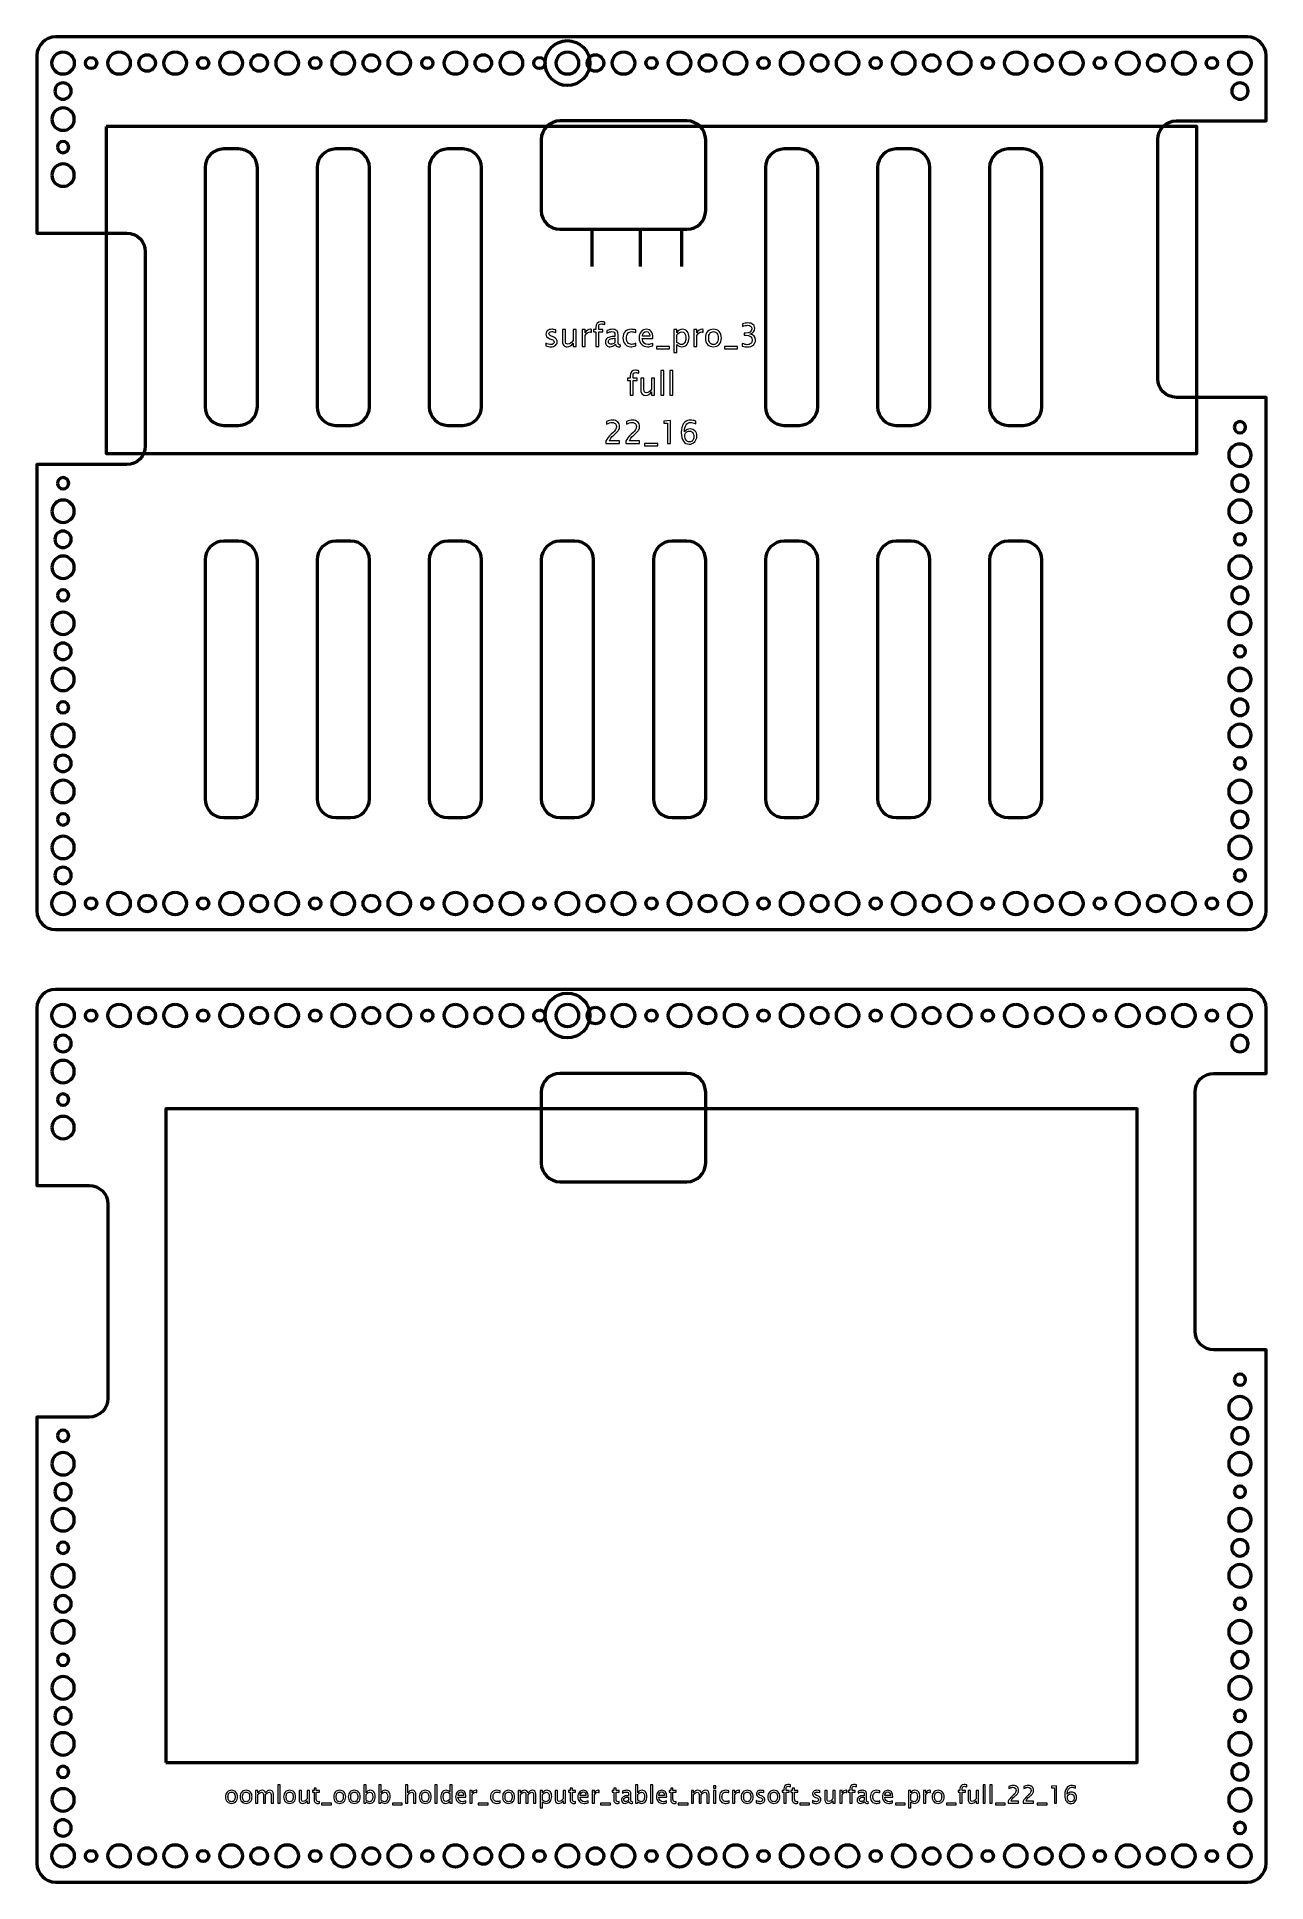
# Model space of a CAD drawing. Header units: centimetres. Extents: x -16.4 to 16.4, y -25.4 to 23.9.
import ezdxf

# ---------------------------------------------------------------- set-up
doc = ezdxf.new("R2010")
doc.units = ezdxf.units.CM
doc.header["$MEASUREMENT"] = 0
doc.layers.add('Layer 1', color=7, linetype='Continuous')

msp = doc.modelspace()

# ---------------------------------------------------------------- linework, layer by layer
at = {"layer": 'Layer 1', "lineweight": 53}
msp.add_lwpolyline([(-13, -22.25), (13, -22.25), (13, -4.75), (-13, -4.75), (-13, -22.25)], close=True, dxfattribs=at)
at = {"layer": 'Layer 1', "color": 4, "lineweight": 53}
for centre in [(-2.24999, 23.24999), (-2.24999, -2.25001)]:
    msp.add_ellipse(centre, major_axis=(0, 0.60001), ratio=1, dxfattribs=at)
at = {"layer": 'Layer 1', "lineweight": 53}
for centre, major_axis in [((-15.74999, 23.24999), (0, 0.30001)), ((-15, 23.25), (0, 0.15)), ((-14.24999, 23.24999), (0, 0.30001)), ((-13.5, 23.25), (0, 0.22)), ((-12.74999, 23.24999), (0, 0.30001)), ((-12, 23.25), (0, 0.15)), ((-11.24999, 23.24999), (0, 0.30001)), ((-10.5, 23.25), (0, 0.22)), ((-9.74999, 23.24999), (0, 0.30001)), ((-9, 23.25), (0, 0.15)), ((-8.24999, 23.24999), (0, 0.30001)), ((-7.5, 23.25), (0, 0.22)), ((-6.74999, 23.24999), (0, 0.30001)), ((-6, 23.25), (0, 0.15)), ((-5.24999, 23.24999), (0, 0.30001)), ((-4.5, 23.25), (0, 0.22)), ((-3.74999, 23.24999), (0, 0.30001)), ((-3, 23.25), (0, 0.15)), ((-2.24999, 23.24999), (0, 0.30001)), ((-1.5, 23.25), (0, 0.22)), ((-0.74999, 23.24999), (0, 0.30001)), ((0, 23.25), (0, 0.15)), ((0.75001, 23.24999), (0, 0.30001)), ((1.5, 23.25), (0, 0.22)), ((2.25001, 23.24999), (0, 0.30001)), ((3, 23.25), (0, 0.15)), ((3.75001, 23.24999), (0, 0.30001)), ((4.5, 23.25), (0, 0.22)), ((5.25001, 23.24999), (0, 0.30001)), ((6, 23.25), (0, 0.15)), ((6.75001, 23.24999), (0, 0.30001)), ((7.5, 23.25), (0, 0.22)), ((8.25001, 23.24999), (0, 0.30001)), ((9, 23.25), (0, 0.15)), ((9.75001, 23.24999), (0, 0.30001)), ((10.5, 23.25), (0, 0.22)), ((11.25001, 23.24999), (0, 0.30001)), ((12, 23.25), (0, 0.15)), ((12.75001, 23.24999), (0, 0.30001)), ((13.5, 23.25), (0, 0.22)), ((14.25001, 23.24999), (0, 0.30001)), ((15, 23.25), (0, 0.15)), ((15.75001, 23.24999), (0, 0.30001)), ((-15.74999, 0.74999), (0, 0.30001)), ((-14.24999, 0.74999), (0, 0.30001)), ((-12.74999, 0.74999), (0, 0.30001)), ((-11.24999, 0.74999), (0, 0.30001)), ((-9.74999, 0.74999), (0, 0.30001)), ((-8.24999, 0.74999), (0, 0.30001)), ((-6.74999, 0.74999), (0, 0.30001)), ((-5.24999, 0.74999), (0, 0.30001)), ((-3.74999, 0.74999), (0, 0.30001)), ((-2.24999, 0.74999), (0, 0.30001)), ((-0.74999, 0.74999), (0, 0.30001)), ((0.75001, 0.74999), (0, 0.30001)), ((2.25001, 0.74999), (0, 0.30001)), ((3.75001, 0.74999), (0, 0.30001)), ((5.25001, 0.74999), (0, 0.30001)), ((6.75001, 0.74999), (0, 0.30001)), ((8.25001, 0.74999), (0, 0.30001)), ((9.75001, 0.74999), (0, 0.30001)), ((11.25001, 0.74999), (0, 0.30001)), ((12.75001, 0.74999), (0, 0.30001)), ((14.25001, 0.74999), (0, 0.30001)), ((15.75001, 0.74999), (0, 0.30001)), ((-15, 0.75), (0, 0.15)), ((-13.5, 0.75), (0, 0.22)), ((-12, 0.75), (0, 0.15)), ((-10.5, 0.75), (0, 0.22)), ((-9, 0.75), (0, 0.15)), ((-7.5, 0.75), (0, 0.22)), ((-6, 0.75), (0, 0.15)), ((-4.5, 0.75), (0, 0.22)), ((-3, 0.75), (0, 0.15)), ((-1.5, 0.75), (0, 0.22)), ((0, 0.75), (0, 0.15)), ((1.5, 0.75), (0, 0.22)), ((3, 0.75), (0, 0.15)), ((4.5, 0.75), (0, 0.22)), ((6, 0.75), (0, 0.15)), ((7.5, 0.75), (0, 0.22)), ((9, 0.75), (0, 0.15)), ((10.5, 0.75), (0, 0.22)), ((12, 0.75), (0, 0.15)), ((13.5, 0.75), (0, 0.22)), ((15, 0.75), (0, 0.15)), ((-15.74999, -2.25001), (0, 0.30001)), ((-14.24999, -2.25001), (0, 0.30001)), ((-12.74999, -2.25001), (0, 0.30001)), ((-11.24999, -2.25001), (0, 0.30001)), ((-9.74999, -2.25001), (0, 0.30001)), ((-8.24999, -2.25001), (0, 0.30001)), ((-6.74999, -2.25001), (0, 0.30001)), ((-5.24999, -2.25001), (0, 0.30001)), ((-3.74999, -2.25001), (0, 0.30001)), ((-2.24999, -2.25001), (0, 0.30001)), ((-0.74999, -2.25001), (0, 0.30001)), ((0.75001, -2.25001), (0, 0.30001)), ((2.25001, -2.25001), (0, 0.30001)), ((3.75001, -2.25001), (0, 0.30001)), ((5.25001, -2.25001), (0, 0.30001)), ((6.75001, -2.25001), (0, 0.30001)), ((8.25001, -2.25001), (0, 0.30001)), ((9.75001, -2.25001), (0, 0.30001)), ((11.25001, -2.25001), (0, 0.30001)), ((12.75001, -2.25001), (0, 0.30001)), ((14.25001, -2.25001), (0, 0.30001)), ((15.75001, -2.25001), (0, 0.30001)), ((-15, -2.25), (0, 0.15)), ((-13.5, -2.25), (0, 0.22)), ((-12, -2.25), (0, 0.15)), ((-10.5, -2.25), (0, 0.22)), ((-9, -2.25), (0, 0.15)), ((-7.5, -2.25), (0, 0.22)), ((-6, -2.25), (0, 0.15)), ((-4.5, -2.25), (0, 0.22)), ((-3, -2.25), (0, 0.15)), ((-1.5, -2.25), (0, 0.22)), ((0, -2.25), (0, 0.15)), ((1.5, -2.25), (0, 0.22)), ((3, -2.25), (0, 0.15)), ((4.5, -2.25), (0, 0.22)), ((6, -2.25), (0, 0.15)), ((7.5, -2.25), (0, 0.22)), ((9, -2.25), (0, 0.15)), ((10.5, -2.25), (0, 0.22)), ((12, -2.25), (0, 0.15)), ((13.5, -2.25), (0, 0.22)), ((15, -2.25), (0, 0.15)), ((-15.74999, -24.75001), (0, 0.30001)), ((-15, -24.75), (0, 0.15)), ((-14.24999, -24.75001), (0, 0.30001)), ((-13.5, -24.75), (0, 0.22)), ((-12.74999, -24.75001), (0, 0.30001)), ((-12, -24.75), (0, 0.15)), ((-11.24999, -24.75001), (0, 0.30001)), ((-10.5, -24.75), (0, 0.22)), ((-9.74999, -24.75001), (0, 0.30001)), ((-9, -24.75), (0, 0.15)), ((-8.24999, -24.75001), (0, 0.30001)), ((-7.5, -24.75), (0, 0.22)), ((-6.74999, -24.75001), (0, 0.30001)), ((-6, -24.75), (0, 0.15)), ((-5.24999, -24.75001), (0, 0.30001)), ((-4.5, -24.75), (0, 0.22)), ((-3.74999, -24.75001), (0, 0.30001)), ((-3, -24.75), (0, 0.15)), ((-2.24999, -24.75001), (0, 0.30001)), ((-1.5, -24.75), (0, 0.22)), ((-0.74999, -24.75001), (0, 0.30001)), ((0, -24.75), (0, 0.15)), ((0.75001, -24.75001), (0, 0.30001)), ((1.5, -24.75), (0, 0.22)), ((2.25001, -24.75001), (0, 0.30001)), ((3, -24.75), (0, 0.15)), ((3.75001, -24.75001), (0, 0.30001)), ((4.5, -24.75), (0, 0.22)), ((5.25001, -24.75001), (0, 0.30001)), ((6, -24.75), (0, 0.15)), ((6.75001, -24.75001), (0, 0.30001)), ((7.5, -24.75), (0, 0.22)), ((8.25001, -24.75001), (0, 0.30001)), ((9, -24.75), (0, 0.15)), ((9.75001, -24.75001), (0, 0.30001)), ((10.5, -24.75), (0, 0.22)), ((11.25001, -24.75001), (0, 0.30001)), ((12, -24.75), (0, 0.15)), ((12.75001, -24.75001), (0, 0.30001)), ((13.5, -24.75), (0, 0.22)), ((14.25001, -24.75001), (0, 0.30001)), ((15, -24.75), (0, 0.15)), ((15.75001, -24.75001), (0, 0.30001))]:
    msp.add_ellipse(centre, major_axis=major_axis, ratio=1, dxfattribs=at)
for points, knots in [([(-16.45, 0.55), (-16.45, 0.55), (-16.45, 12.5), (-16.45, 12.5), (-16.45, 12.5), (-16.45, 12.5), (-14.05, 12.5), (-14.05, 12.5), (-14.05, 12.5), (-13.77386, 12.5), (-13.55, 12.72386), (-13.55, 13), (-13.55, 13), (-13.55, 13), (-13.55, 18.2), (-13.55, 18.2), (-13.55, 18.2), (-13.55, 18.47614), (-13.77386, 18.7), (-14.05, 18.7), (-14.05, 18.7), (-14.05, 18.7), (-16.45, 18.7), (-16.45, 18.7), (-16.45, 18.7), (-16.45, 18.7), (-16.45, 23.45), (-16.45, 23.45), (-16.45, 23.45), (-16.45, 23.72614), (-16.22614, 23.95), (-15.95, 23.95), (-15.95, 23.95), (-15.95, 23.95), (15.95, 23.95), (15.95, 23.95), (15.95, 23.95), (16.22614, 23.95), (16.45, 23.72614), (16.45, 23.45), (16.45, 23.45), (16.45, 23.45), (16.45, 21.7), (16.45, 21.7), (16.45, 21.7), (16.45, 21.7), (14.05, 21.7), (14.05, 21.7), (14.05, 21.7), (13.77386, 21.7), (13.55, 21.47614), (13.55, 21.2), (13.55, 21.2), (13.55, 21.2), (13.55, 14.8), (13.55, 14.8), (13.55, 14.8), (13.55, 14.52386), (13.77386, 14.3), (14.05, 14.3), (14.05, 14.3), (14.05, 14.3), (16.45, 14.3), (16.45, 14.3), (16.45, 14.3), (16.45, 14.3), (16.45, 0.55), (16.45, 0.55), (16.45, 0.55), (16.45, 0.27386), (16.22614, 0.05), (15.95, 0.05), (15.95, 0.05), (15.95, 0.05), (-15.95, 0.05), (-15.95, 0.05), (-15.95, 0.05), (-16.22614, 0.05), (-16.45, 0.27386), (-16.45, 0.55)], [0, 0, 0, 0, 0.04761905, 0.04761905, 0.04761905, 0.04761905, 0.0952381, 0.0952381, 0.0952381, 0.0952381, 0.14285714, 0.14285714, 0.14285714, 0.14285714, 0.19047619, 0.19047619, 0.19047619, 0.19047619, 0.23809524, 0.23809524, 0.23809524, 0.23809524, 0.28571429, 0.28571429, 0.28571429, 0.28571429, 0.33333333, 0.33333333, 0.33333333, 0.33333333, 0.38095238, 0.38095238, 0.38095238, 0.38095238, 0.42857143, 0.42857143, 0.42857143, 0.42857143, 0.47619048, 0.47619048, 0.47619048, 0.47619048, 0.52380952, 0.52380952, 0.52380952, 0.52380952, 0.57142857, 0.57142857, 0.57142857, 0.57142857, 0.61904762, 0.61904762, 0.61904762, 0.61904762, 0.66666667, 0.66666667, 0.66666667, 0.66666667, 0.71428571, 0.71428571, 0.71428571, 0.71428571, 0.76190476, 0.76190476, 0.76190476, 0.76190476, 0.80952381, 0.80952381, 0.80952381, 0.80952381, 0.85714286, 0.85714286, 0.85714286, 0.85714286, 0.9047619, 0.9047619, 0.9047619, 0.9047619, 1, 1, 1, 1]), ([(-15.97, 22.5), (-15.97, 22.6215), (-15.8715, 22.72), (-15.75, 22.72), (-15.75, 22.72), (-15.6285, 22.72), (-15.53, 22.6215), (-15.53, 22.5), (-15.53, 22.5), (-15.53, 22.3785), (-15.6285, 22.28), (-15.75, 22.28), (-15.75, 22.28), (-15.8715, 22.28), (-15.97, 22.3785), (-15.97, 22.5)], [0, 0, 0, 0, 0.2, 0.2, 0.2, 0.2, 0.4, 0.4, 0.4, 0.4, 0.6, 0.6, 0.6, 0.6, 1, 1, 1, 1]), ([(15.53, 22.5), (15.53, 22.6215), (15.6285, 22.72), (15.75, 22.72), (15.75, 22.72), (15.8715, 22.72), (15.97, 22.6215), (15.97, 22.5), (15.97, 22.5), (15.97, 22.3785), (15.8715, 22.28), (15.75, 22.28), (15.75, 22.28), (15.6285, 22.28), (15.53, 22.3785), (15.53, 22.5)], [0, 0, 0, 0, 0.2, 0.2, 0.2, 0.2, 0.4, 0.4, 0.4, 0.4, 0.6, 0.6, 0.6, 0.6, 1, 1, 1, 1]), ([(-16.05, 21.75), (-16.05, 21.91569), (-15.91569, 22.05), (-15.75, 22.05), (-15.75, 22.05), (-15.58431, 22.05), (-15.45, 21.91569), (-15.45, 21.75), (-15.45, 21.75), (-15.45, 21.58431), (-15.58431, 21.45), (-15.75, 21.45), (-15.75, 21.45), (-15.91569, 21.45), (-16.05, 21.58431), (-16.05, 21.75)], [0, 0, 0, 0, 0.2, 0.2, 0.2, 0.2, 0.4, 0.4, 0.4, 0.4, 0.6, 0.6, 0.6, 0.6, 1, 1, 1, 1]), ([(-2.95, 19.3), (-2.95, 19.3), (-2.95, 21.2), (-2.95, 21.2), (-2.95, 21.2), (-2.95, 21.47614), (-2.72614, 21.7), (-2.45, 21.7), (-2.45, 21.7), (-2.45, 21.7), (0.95, 21.7), (0.95, 21.7), (0.95, 21.7), (1.22614, 21.7), (1.45, 21.47614), (1.45, 21.2), (1.45, 21.2), (1.45, 21.2), (1.45, 19.3), (1.45, 19.3), (1.45, 19.3), (1.45, 19.02386), (1.22614, 18.8), (0.95, 18.8), (0.95, 18.8), (0.95, 18.8), (-2.45, 18.8), (-2.45, 18.8), (-2.45, 18.8), (-2.72614, 18.8), (-2.95, 19.02386), (-2.95, 19.3)], [0, 0, 0, 0, 0.11111111, 0.11111111, 0.11111111, 0.11111111, 0.22222222, 0.22222222, 0.22222222, 0.22222222, 0.33333333, 0.33333333, 0.33333333, 0.33333333, 0.44444444, 0.44444444, 0.44444444, 0.44444444, 0.55555556, 0.55555556, 0.55555556, 0.55555556, 0.66666667, 0.66666667, 0.66666667, 0.66666667, 0.77777778, 0.77777778, 0.77777778, 0.77777778, 1, 1, 1, 1]), ([(-15.9, 21), (-15.9, 21.08284), (-15.83284, 21.15), (-15.75, 21.15), (-15.75, 21.15), (-15.66716, 21.15), (-15.6, 21.08284), (-15.6, 21), (-15.6, 21), (-15.6, 20.91716), (-15.66716, 20.85), (-15.75, 20.85), (-15.75, 20.85), (-15.83284, 20.85), (-15.9, 20.91716), (-15.9, 21)], [0, 0, 0, 0, 0.2, 0.2, 0.2, 0.2, 0.4, 0.4, 0.4, 0.4, 0.6, 0.6, 0.6, 0.6, 1, 1, 1, 1]), ([(-11.95, 14.05), (-11.95, 14.05), (-11.95, 20.45), (-11.95, 20.45), (-11.95, 20.45), (-11.95, 20.72614), (-11.72614, 20.95), (-11.45, 20.95), (-11.45, 20.95), (-11.45, 20.95), (-11.05, 20.95), (-11.05, 20.95), (-11.05, 20.95), (-10.77386, 20.95), (-10.55, 20.72614), (-10.55, 20.45), (-10.55, 20.45), (-10.55, 20.45), (-10.55, 14.05), (-10.55, 14.05), (-10.55, 14.05), (-10.55, 13.77386), (-10.77386, 13.55), (-11.05, 13.55), (-11.05, 13.55), (-11.05, 13.55), (-11.45, 13.55), (-11.45, 13.55), (-11.45, 13.55), (-11.72614, 13.55), (-11.95, 13.77386), (-11.95, 14.05)], [0, 0, 0, 0, 0.11111111, 0.11111111, 0.11111111, 0.11111111, 0.22222222, 0.22222222, 0.22222222, 0.22222222, 0.33333333, 0.33333333, 0.33333333, 0.33333333, 0.44444444, 0.44444444, 0.44444444, 0.44444444, 0.55555556, 0.55555556, 0.55555556, 0.55555556, 0.66666667, 0.66666667, 0.66666667, 0.66666667, 0.77777778, 0.77777778, 0.77777778, 0.77777778, 1, 1, 1, 1]), ([(-8.95, 14.05), (-8.95, 14.05), (-8.95, 20.45), (-8.95, 20.45), (-8.95, 20.45), (-8.95, 20.72614), (-8.72614, 20.95), (-8.45, 20.95), (-8.45, 20.95), (-8.45, 20.95), (-8.05, 20.95), (-8.05, 20.95), (-8.05, 20.95), (-7.77386, 20.95), (-7.55, 20.72614), (-7.55, 20.45), (-7.55, 20.45), (-7.55, 20.45), (-7.55, 14.05), (-7.55, 14.05), (-7.55, 14.05), (-7.55, 13.77386), (-7.77386, 13.55), (-8.05, 13.55), (-8.05, 13.55), (-8.05, 13.55), (-8.45, 13.55), (-8.45, 13.55), (-8.45, 13.55), (-8.72614, 13.55), (-8.95, 13.77386), (-8.95, 14.05)], [0, 0, 0, 0, 0.11111111, 0.11111111, 0.11111111, 0.11111111, 0.22222222, 0.22222222, 0.22222222, 0.22222222, 0.33333333, 0.33333333, 0.33333333, 0.33333333, 0.44444444, 0.44444444, 0.44444444, 0.44444444, 0.55555556, 0.55555556, 0.55555556, 0.55555556, 0.66666667, 0.66666667, 0.66666667, 0.66666667, 0.77777778, 0.77777778, 0.77777778, 0.77777778, 1, 1, 1, 1]), ([(-5.95, 14.05), (-5.95, 14.05), (-5.95, 20.45), (-5.95, 20.45), (-5.95, 20.45), (-5.95, 20.72614), (-5.72614, 20.95), (-5.45, 20.95), (-5.45, 20.95), (-5.45, 20.95), (-5.05, 20.95), (-5.05, 20.95), (-5.05, 20.95), (-4.77386, 20.95), (-4.55, 20.72614), (-4.55, 20.45), (-4.55, 20.45), (-4.55, 20.45), (-4.55, 14.05), (-4.55, 14.05), (-4.55, 14.05), (-4.55, 13.77386), (-4.77386, 13.55), (-5.05, 13.55), (-5.05, 13.55), (-5.05, 13.55), (-5.45, 13.55), (-5.45, 13.55), (-5.45, 13.55), (-5.72614, 13.55), (-5.95, 13.77386), (-5.95, 14.05)], [0, 0, 0, 0, 0.11111111, 0.11111111, 0.11111111, 0.11111111, 0.22222222, 0.22222222, 0.22222222, 0.22222222, 0.33333333, 0.33333333, 0.33333333, 0.33333333, 0.44444444, 0.44444444, 0.44444444, 0.44444444, 0.55555556, 0.55555556, 0.55555556, 0.55555556, 0.66666667, 0.66666667, 0.66666667, 0.66666667, 0.77777778, 0.77777778, 0.77777778, 0.77777778, 1, 1, 1, 1]), ([(3.05, 14.05), (3.05, 14.05), (3.05, 20.45), (3.05, 20.45), (3.05, 20.45), (3.05, 20.72614), (3.27386, 20.95), (3.55, 20.95), (3.55, 20.95), (3.55, 20.95), (3.95, 20.95), (3.95, 20.95), (3.95, 20.95), (4.22614, 20.95), (4.45, 20.72614), (4.45, 20.45), (4.45, 20.45), (4.45, 20.45), (4.45, 14.05), (4.45, 14.05), (4.45, 14.05), (4.45, 13.77386), (4.22614, 13.55), (3.95, 13.55), (3.95, 13.55), (3.95, 13.55), (3.55, 13.55), (3.55, 13.55), (3.55, 13.55), (3.27386, 13.55), (3.05, 13.77386), (3.05, 14.05)], [0, 0, 0, 0, 0.11111111, 0.11111111, 0.11111111, 0.11111111, 0.22222222, 0.22222222, 0.22222222, 0.22222222, 0.33333333, 0.33333333, 0.33333333, 0.33333333, 0.44444444, 0.44444444, 0.44444444, 0.44444444, 0.55555556, 0.55555556, 0.55555556, 0.55555556, 0.66666667, 0.66666667, 0.66666667, 0.66666667, 0.77777778, 0.77777778, 0.77777778, 0.77777778, 1, 1, 1, 1]), ([(6.05, 14.05), (6.05, 14.05), (6.05, 20.45), (6.05, 20.45), (6.05, 20.45), (6.05, 20.72614), (6.27386, 20.95), (6.55, 20.95), (6.55, 20.95), (6.55, 20.95), (6.95, 20.95), (6.95, 20.95), (6.95, 20.95), (7.22614, 20.95), (7.45, 20.72614), (7.45, 20.45), (7.45, 20.45), (7.45, 20.45), (7.45, 14.05), (7.45, 14.05), (7.45, 14.05), (7.45, 13.77386), (7.22614, 13.55), (6.95, 13.55), (6.95, 13.55), (6.95, 13.55), (6.55, 13.55), (6.55, 13.55), (6.55, 13.55), (6.27386, 13.55), (6.05, 13.77386), (6.05, 14.05)], [0, 0, 0, 0, 0.11111111, 0.11111111, 0.11111111, 0.11111111, 0.22222222, 0.22222222, 0.22222222, 0.22222222, 0.33333333, 0.33333333, 0.33333333, 0.33333333, 0.44444444, 0.44444444, 0.44444444, 0.44444444, 0.55555556, 0.55555556, 0.55555556, 0.55555556, 0.66666667, 0.66666667, 0.66666667, 0.66666667, 0.77777778, 0.77777778, 0.77777778, 0.77777778, 1, 1, 1, 1]), ([(9.05, 14.05), (9.05, 14.05), (9.05, 20.45), (9.05, 20.45), (9.05, 20.45), (9.05, 20.72614), (9.27386, 20.95), (9.55, 20.95), (9.55, 20.95), (9.55, 20.95), (9.95, 20.95), (9.95, 20.95), (9.95, 20.95), (10.22614, 20.95), (10.45, 20.72614), (10.45, 20.45), (10.45, 20.45), (10.45, 20.45), (10.45, 14.05), (10.45, 14.05), (10.45, 14.05), (10.45, 13.77386), (10.22614, 13.55), (9.95, 13.55), (9.95, 13.55), (9.95, 13.55), (9.55, 13.55), (9.55, 13.55), (9.55, 13.55), (9.27386, 13.55), (9.05, 13.77386), (9.05, 14.05)], [0, 0, 0, 0, 0.11111111, 0.11111111, 0.11111111, 0.11111111, 0.22222222, 0.22222222, 0.22222222, 0.22222222, 0.33333333, 0.33333333, 0.33333333, 0.33333333, 0.44444444, 0.44444444, 0.44444444, 0.44444444, 0.55555556, 0.55555556, 0.55555556, 0.55555556, 0.66666667, 0.66666667, 0.66666667, 0.66666667, 0.77777778, 0.77777778, 0.77777778, 0.77777778, 1, 1, 1, 1]), ([(-16.05, 20.25), (-16.05, 20.41569), (-15.91569, 20.55), (-15.75, 20.55), (-15.75, 20.55), (-15.58431, 20.55), (-15.45, 20.41569), (-15.45, 20.25), (-15.45, 20.25), (-15.45, 20.08431), (-15.58431, 19.95), (-15.75, 19.95), (-15.75, 19.95), (-15.91569, 19.95), (-16.05, 20.08431), (-16.05, 20.25)], [0, 0, 0, 0, 0.2, 0.2, 0.2, 0.2, 0.4, 0.4, 0.4, 0.4, 0.6, 0.6, 0.6, 0.6, 1, 1, 1, 1]), ([(15.6, 13.5), (15.6, 13.58284), (15.66716, 13.65), (15.75, 13.65), (15.75, 13.65), (15.83284, 13.65), (15.9, 13.58284), (15.9, 13.5), (15.9, 13.5), (15.9, 13.41716), (15.83284, 13.35), (15.75, 13.35), (15.75, 13.35), (15.66716, 13.35), (15.6, 13.41716), (15.6, 13.5)], [0, 0, 0, 0, 0.2, 0.2, 0.2, 0.2, 0.4, 0.4, 0.4, 0.4, 0.6, 0.6, 0.6, 0.6, 1, 1, 1, 1]), ([(15.45, 12.75), (15.45, 12.91569), (15.58431, 13.05), (15.75, 13.05), (15.75, 13.05), (15.91569, 13.05), (16.05, 12.91569), (16.05, 12.75), (16.05, 12.75), (16.05, 12.58431), (15.91569, 12.45), (15.75, 12.45), (15.75, 12.45), (15.58431, 12.45), (15.45, 12.58431), (15.45, 12.75)], [0, 0, 0, 0, 0.2, 0.2, 0.2, 0.2, 0.4, 0.4, 0.4, 0.4, 0.6, 0.6, 0.6, 0.6, 1, 1, 1, 1]), ([(-15.9, 12), (-15.9, 12.08284), (-15.83284, 12.15), (-15.75, 12.15), (-15.75, 12.15), (-15.66716, 12.15), (-15.6, 12.08284), (-15.6, 12), (-15.6, 12), (-15.6, 11.91716), (-15.66716, 11.85), (-15.75, 11.85), (-15.75, 11.85), (-15.83284, 11.85), (-15.9, 11.91716), (-15.9, 12)], [0, 0, 0, 0, 0.2, 0.2, 0.2, 0.2, 0.4, 0.4, 0.4, 0.4, 0.6, 0.6, 0.6, 0.6, 1, 1, 1, 1]), ([(15.53, 12), (15.53, 12.1215), (15.6285, 12.22), (15.75, 12.22), (15.75, 12.22), (15.8715, 12.22), (15.97, 12.1215), (15.97, 12), (15.97, 12), (15.97, 11.8785), (15.8715, 11.78), (15.75, 11.78), (15.75, 11.78), (15.6285, 11.78), (15.53, 11.8785), (15.53, 12)], [0, 0, 0, 0, 0.2, 0.2, 0.2, 0.2, 0.4, 0.4, 0.4, 0.4, 0.6, 0.6, 0.6, 0.6, 1, 1, 1, 1]), ([(-16.05, 11.25), (-16.05, 11.41569), (-15.91569, 11.55), (-15.75, 11.55), (-15.75, 11.55), (-15.58431, 11.55), (-15.45, 11.41569), (-15.45, 11.25), (-15.45, 11.25), (-15.45, 11.08431), (-15.58431, 10.95), (-15.75, 10.95), (-15.75, 10.95), (-15.91569, 10.95), (-16.05, 11.08431), (-16.05, 11.25)], [0, 0, 0, 0, 0.2, 0.2, 0.2, 0.2, 0.4, 0.4, 0.4, 0.4, 0.6, 0.6, 0.6, 0.6, 1, 1, 1, 1]), ([(15.45, 11.25), (15.45, 11.41569), (15.58431, 11.55), (15.75, 11.55), (15.75, 11.55), (15.91569, 11.55), (16.05, 11.41569), (16.05, 11.25), (16.05, 11.25), (16.05, 11.08431), (15.91569, 10.95), (15.75, 10.95), (15.75, 10.95), (15.58431, 10.95), (15.45, 11.08431), (15.45, 11.25)], [0, 0, 0, 0, 0.2, 0.2, 0.2, 0.2, 0.4, 0.4, 0.4, 0.4, 0.6, 0.6, 0.6, 0.6, 1, 1, 1, 1]), ([(-15.97, 10.5), (-15.97, 10.6215), (-15.8715, 10.72), (-15.75, 10.72), (-15.75, 10.72), (-15.6285, 10.72), (-15.53, 10.6215), (-15.53, 10.5), (-15.53, 10.5), (-15.53, 10.3785), (-15.6285, 10.28), (-15.75, 10.28), (-15.75, 10.28), (-15.8715, 10.28), (-15.97, 10.3785), (-15.97, 10.5)], [0, 0, 0, 0, 0.2, 0.2, 0.2, 0.2, 0.4, 0.4, 0.4, 0.4, 0.6, 0.6, 0.6, 0.6, 1, 1, 1, 1]), ([(-11.95, 3.55), (-11.95, 3.55), (-11.95, 9.95), (-11.95, 9.95), (-11.95, 9.95), (-11.95, 10.22614), (-11.72614, 10.45), (-11.45, 10.45), (-11.45, 10.45), (-11.45, 10.45), (-11.05, 10.45), (-11.05, 10.45), (-11.05, 10.45), (-10.77386, 10.45), (-10.55, 10.22614), (-10.55, 9.95), (-10.55, 9.95), (-10.55, 9.95), (-10.55, 3.55), (-10.55, 3.55), (-10.55, 3.55), (-10.55, 3.27386), (-10.77386, 3.05), (-11.05, 3.05), (-11.05, 3.05), (-11.05, 3.05), (-11.45, 3.05), (-11.45, 3.05), (-11.45, 3.05), (-11.72614, 3.05), (-11.95, 3.27386), (-11.95, 3.55)], [0, 0, 0, 0, 0.11111111, 0.11111111, 0.11111111, 0.11111111, 0.22222222, 0.22222222, 0.22222222, 0.22222222, 0.33333333, 0.33333333, 0.33333333, 0.33333333, 0.44444444, 0.44444444, 0.44444444, 0.44444444, 0.55555556, 0.55555556, 0.55555556, 0.55555556, 0.66666667, 0.66666667, 0.66666667, 0.66666667, 0.77777778, 0.77777778, 0.77777778, 0.77777778, 1, 1, 1, 1]), ([(-8.95, 3.55), (-8.95, 3.55), (-8.95, 9.95), (-8.95, 9.95), (-8.95, 9.95), (-8.95, 10.22614), (-8.72614, 10.45), (-8.45, 10.45), (-8.45, 10.45), (-8.45, 10.45), (-8.05, 10.45), (-8.05, 10.45), (-8.05, 10.45), (-7.77386, 10.45), (-7.55, 10.22614), (-7.55, 9.95), (-7.55, 9.95), (-7.55, 9.95), (-7.55, 3.55), (-7.55, 3.55), (-7.55, 3.55), (-7.55, 3.27386), (-7.77386, 3.05), (-8.05, 3.05), (-8.05, 3.05), (-8.05, 3.05), (-8.45, 3.05), (-8.45, 3.05), (-8.45, 3.05), (-8.72614, 3.05), (-8.95, 3.27386), (-8.95, 3.55)], [0, 0, 0, 0, 0.11111111, 0.11111111, 0.11111111, 0.11111111, 0.22222222, 0.22222222, 0.22222222, 0.22222222, 0.33333333, 0.33333333, 0.33333333, 0.33333333, 0.44444444, 0.44444444, 0.44444444, 0.44444444, 0.55555556, 0.55555556, 0.55555556, 0.55555556, 0.66666667, 0.66666667, 0.66666667, 0.66666667, 0.77777778, 0.77777778, 0.77777778, 0.77777778, 1, 1, 1, 1]), ([(-5.95, 3.55), (-5.95, 3.55), (-5.95, 9.95), (-5.95, 9.95), (-5.95, 9.95), (-5.95, 10.22614), (-5.72614, 10.45), (-5.45, 10.45), (-5.45, 10.45), (-5.45, 10.45), (-5.05, 10.45), (-5.05, 10.45), (-5.05, 10.45), (-4.77386, 10.45), (-4.55, 10.22614), (-4.55, 9.95), (-4.55, 9.95), (-4.55, 9.95), (-4.55, 3.55), (-4.55, 3.55), (-4.55, 3.55), (-4.55, 3.27386), (-4.77386, 3.05), (-5.05, 3.05), (-5.05, 3.05), (-5.05, 3.05), (-5.45, 3.05), (-5.45, 3.05), (-5.45, 3.05), (-5.72614, 3.05), (-5.95, 3.27386), (-5.95, 3.55)], [0, 0, 0, 0, 0.11111111, 0.11111111, 0.11111111, 0.11111111, 0.22222222, 0.22222222, 0.22222222, 0.22222222, 0.33333333, 0.33333333, 0.33333333, 0.33333333, 0.44444444, 0.44444444, 0.44444444, 0.44444444, 0.55555556, 0.55555556, 0.55555556, 0.55555556, 0.66666667, 0.66666667, 0.66666667, 0.66666667, 0.77777778, 0.77777778, 0.77777778, 0.77777778, 1, 1, 1, 1]), ([(-2.95, 3.55), (-2.95, 3.55), (-2.95, 9.95), (-2.95, 9.95), (-2.95, 9.95), (-2.95, 10.22614), (-2.72614, 10.45), (-2.45, 10.45), (-2.45, 10.45), (-2.45, 10.45), (-2.05, 10.45), (-2.05, 10.45), (-2.05, 10.45), (-1.77386, 10.45), (-1.55, 10.22614), (-1.55, 9.95), (-1.55, 9.95), (-1.55, 9.95), (-1.55, 3.55), (-1.55, 3.55), (-1.55, 3.55), (-1.55, 3.27386), (-1.77386, 3.05), (-2.05, 3.05), (-2.05, 3.05), (-2.05, 3.05), (-2.45, 3.05), (-2.45, 3.05), (-2.45, 3.05), (-2.72614, 3.05), (-2.95, 3.27386), (-2.95, 3.55)], [0, 0, 0, 0, 0.11111111, 0.11111111, 0.11111111, 0.11111111, 0.22222222, 0.22222222, 0.22222222, 0.22222222, 0.33333333, 0.33333333, 0.33333333, 0.33333333, 0.44444444, 0.44444444, 0.44444444, 0.44444444, 0.55555556, 0.55555556, 0.55555556, 0.55555556, 0.66666667, 0.66666667, 0.66666667, 0.66666667, 0.77777778, 0.77777778, 0.77777778, 0.77777778, 1, 1, 1, 1]), ([(0.05, 3.55), (0.05, 3.55), (0.05, 9.95), (0.05, 9.95), (0.05, 9.95), (0.05, 10.22614), (0.27386, 10.45), (0.55, 10.45), (0.55, 10.45), (0.55, 10.45), (0.95, 10.45), (0.95, 10.45), (0.95, 10.45), (1.22614, 10.45), (1.45, 10.22614), (1.45, 9.95), (1.45, 9.95), (1.45, 9.95), (1.45, 3.55), (1.45, 3.55), (1.45, 3.55), (1.45, 3.27386), (1.22614, 3.05), (0.95, 3.05), (0.95, 3.05), (0.95, 3.05), (0.55, 3.05), (0.55, 3.05), (0.55, 3.05), (0.27386, 3.05), (0.05, 3.27386), (0.05, 3.55)], [0, 0, 0, 0, 0.11111111, 0.11111111, 0.11111111, 0.11111111, 0.22222222, 0.22222222, 0.22222222, 0.22222222, 0.33333333, 0.33333333, 0.33333333, 0.33333333, 0.44444444, 0.44444444, 0.44444444, 0.44444444, 0.55555556, 0.55555556, 0.55555556, 0.55555556, 0.66666667, 0.66666667, 0.66666667, 0.66666667, 0.77777778, 0.77777778, 0.77777778, 0.77777778, 1, 1, 1, 1]), ([(3.05, 3.55), (3.05, 3.55), (3.05, 9.95), (3.05, 9.95), (3.05, 9.95), (3.05, 10.22614), (3.27386, 10.45), (3.55, 10.45), (3.55, 10.45), (3.55, 10.45), (3.95, 10.45), (3.95, 10.45), (3.95, 10.45), (4.22614, 10.45), (4.45, 10.22614), (4.45, 9.95), (4.45, 9.95), (4.45, 9.95), (4.45, 3.55), (4.45, 3.55), (4.45, 3.55), (4.45, 3.27386), (4.22614, 3.05), (3.95, 3.05), (3.95, 3.05), (3.95, 3.05), (3.55, 3.05), (3.55, 3.05), (3.55, 3.05), (3.27386, 3.05), (3.05, 3.27386), (3.05, 3.55)], [0, 0, 0, 0, 0.11111111, 0.11111111, 0.11111111, 0.11111111, 0.22222222, 0.22222222, 0.22222222, 0.22222222, 0.33333333, 0.33333333, 0.33333333, 0.33333333, 0.44444444, 0.44444444, 0.44444444, 0.44444444, 0.55555556, 0.55555556, 0.55555556, 0.55555556, 0.66666667, 0.66666667, 0.66666667, 0.66666667, 0.77777778, 0.77777778, 0.77777778, 0.77777778, 1, 1, 1, 1]), ([(6.05, 3.55), (6.05, 3.55), (6.05, 9.95), (6.05, 9.95), (6.05, 9.95), (6.05, 10.22614), (6.27386, 10.45), (6.55, 10.45), (6.55, 10.45), (6.55, 10.45), (6.95, 10.45), (6.95, 10.45), (6.95, 10.45), (7.22614, 10.45), (7.45, 10.22614), (7.45, 9.95), (7.45, 9.95), (7.45, 9.95), (7.45, 3.55), (7.45, 3.55), (7.45, 3.55), (7.45, 3.27386), (7.22614, 3.05), (6.95, 3.05), (6.95, 3.05), (6.95, 3.05), (6.55, 3.05), (6.55, 3.05), (6.55, 3.05), (6.27386, 3.05), (6.05, 3.27386), (6.05, 3.55)], [0, 0, 0, 0, 0.11111111, 0.11111111, 0.11111111, 0.11111111, 0.22222222, 0.22222222, 0.22222222, 0.22222222, 0.33333333, 0.33333333, 0.33333333, 0.33333333, 0.44444444, 0.44444444, 0.44444444, 0.44444444, 0.55555556, 0.55555556, 0.55555556, 0.55555556, 0.66666667, 0.66666667, 0.66666667, 0.66666667, 0.77777778, 0.77777778, 0.77777778, 0.77777778, 1, 1, 1, 1]), ([(9.05, 3.55), (9.05, 3.55), (9.05, 9.95), (9.05, 9.95), (9.05, 9.95), (9.05, 10.22614), (9.27386, 10.45), (9.55, 10.45), (9.55, 10.45), (9.55, 10.45), (9.95, 10.45), (9.95, 10.45), (9.95, 10.45), (10.22614, 10.45), (10.45, 10.22614), (10.45, 9.95), (10.45, 9.95), (10.45, 9.95), (10.45, 3.55), (10.45, 3.55), (10.45, 3.55), (10.45, 3.27386), (10.22614, 3.05), (9.95, 3.05), (9.95, 3.05), (9.95, 3.05), (9.55, 3.05), (9.55, 3.05), (9.55, 3.05), (9.27386, 3.05), (9.05, 3.27386), (9.05, 3.55)], [0, 0, 0, 0, 0.11111111, 0.11111111, 0.11111111, 0.11111111, 0.22222222, 0.22222222, 0.22222222, 0.22222222, 0.33333333, 0.33333333, 0.33333333, 0.33333333, 0.44444444, 0.44444444, 0.44444444, 0.44444444, 0.55555556, 0.55555556, 0.55555556, 0.55555556, 0.66666667, 0.66666667, 0.66666667, 0.66666667, 0.77777778, 0.77777778, 0.77777778, 0.77777778, 1, 1, 1, 1]), ([(15.6, 10.5), (15.6, 10.58284), (15.66716, 10.65), (15.75, 10.65), (15.75, 10.65), (15.83284, 10.65), (15.9, 10.58284), (15.9, 10.5), (15.9, 10.5), (15.9, 10.41716), (15.83284, 10.35), (15.75, 10.35), (15.75, 10.35), (15.66716, 10.35), (15.6, 10.41716), (15.6, 10.5)], [0, 0, 0, 0, 0.2, 0.2, 0.2, 0.2, 0.4, 0.4, 0.4, 0.4, 0.6, 0.6, 0.6, 0.6, 1, 1, 1, 1]), ([(-16.05, 9.75), (-16.05, 9.91569), (-15.91569, 10.05), (-15.75, 10.05), (-15.75, 10.05), (-15.58431, 10.05), (-15.45, 9.91569), (-15.45, 9.75), (-15.45, 9.75), (-15.45, 9.58431), (-15.58431, 9.45), (-15.75, 9.45), (-15.75, 9.45), (-15.91569, 9.45), (-16.05, 9.58431), (-16.05, 9.75)], [0, 0, 0, 0, 0.2, 0.2, 0.2, 0.2, 0.4, 0.4, 0.4, 0.4, 0.6, 0.6, 0.6, 0.6, 1, 1, 1, 1]), ([(15.45, 9.75), (15.45, 9.91569), (15.58431, 10.05), (15.75, 10.05), (15.75, 10.05), (15.91569, 10.05), (16.05, 9.91569), (16.05, 9.75), (16.05, 9.75), (16.05, 9.58431), (15.91569, 9.45), (15.75, 9.45), (15.75, 9.45), (15.58431, 9.45), (15.45, 9.58431), (15.45, 9.75)], [0, 0, 0, 0, 0.2, 0.2, 0.2, 0.2, 0.4, 0.4, 0.4, 0.4, 0.6, 0.6, 0.6, 0.6, 1, 1, 1, 1]), ([(-15.9, 9), (-15.9, 9.08284), (-15.83284, 9.15), (-15.75, 9.15), (-15.75, 9.15), (-15.66716, 9.15), (-15.6, 9.08284), (-15.6, 9), (-15.6, 9), (-15.6, 8.91716), (-15.66716, 8.85), (-15.75, 8.85), (-15.75, 8.85), (-15.83284, 8.85), (-15.9, 8.91716), (-15.9, 9)], [0, 0, 0, 0, 0.2, 0.2, 0.2, 0.2, 0.4, 0.4, 0.4, 0.4, 0.6, 0.6, 0.6, 0.6, 1, 1, 1, 1]), ([(15.53, 9), (15.53, 9.1215), (15.6285, 9.22), (15.75, 9.22), (15.75, 9.22), (15.8715, 9.22), (15.97, 9.1215), (15.97, 9), (15.97, 9), (15.97, 8.8785), (15.8715, 8.78), (15.75, 8.78), (15.75, 8.78), (15.6285, 8.78), (15.53, 8.8785), (15.53, 9)], [0, 0, 0, 0, 0.2, 0.2, 0.2, 0.2, 0.4, 0.4, 0.4, 0.4, 0.6, 0.6, 0.6, 0.6, 1, 1, 1, 1]), ([(-16.05, 8.25), (-16.05, 8.41569), (-15.91569, 8.55), (-15.75, 8.55), (-15.75, 8.55), (-15.58431, 8.55), (-15.45, 8.41569), (-15.45, 8.25), (-15.45, 8.25), (-15.45, 8.08431), (-15.58431, 7.95), (-15.75, 7.95), (-15.75, 7.95), (-15.91569, 7.95), (-16.05, 8.08431), (-16.05, 8.25)], [0, 0, 0, 0, 0.2, 0.2, 0.2, 0.2, 0.4, 0.4, 0.4, 0.4, 0.6, 0.6, 0.6, 0.6, 1, 1, 1, 1]), ([(15.45, 8.25), (15.45, 8.41569), (15.58431, 8.55), (15.75, 8.55), (15.75, 8.55), (15.91569, 8.55), (16.05, 8.41569), (16.05, 8.25), (16.05, 8.25), (16.05, 8.08431), (15.91569, 7.95), (15.75, 7.95), (15.75, 7.95), (15.58431, 7.95), (15.45, 8.08431), (15.45, 8.25)], [0, 0, 0, 0, 0.2, 0.2, 0.2, 0.2, 0.4, 0.4, 0.4, 0.4, 0.6, 0.6, 0.6, 0.6, 1, 1, 1, 1]), ([(-15.97, 7.5), (-15.97, 7.6215), (-15.8715, 7.72), (-15.75, 7.72), (-15.75, 7.72), (-15.6285, 7.72), (-15.53, 7.6215), (-15.53, 7.5), (-15.53, 7.5), (-15.53, 7.3785), (-15.6285, 7.28), (-15.75, 7.28), (-15.75, 7.28), (-15.8715, 7.28), (-15.97, 7.3785), (-15.97, 7.5)], [0, 0, 0, 0, 0.2, 0.2, 0.2, 0.2, 0.4, 0.4, 0.4, 0.4, 0.6, 0.6, 0.6, 0.6, 1, 1, 1, 1]), ([(15.6, 7.5), (15.6, 7.58284), (15.66716, 7.65), (15.75, 7.65), (15.75, 7.65), (15.83284, 7.65), (15.9, 7.58284), (15.9, 7.5), (15.9, 7.5), (15.9, 7.41716), (15.83284, 7.35), (15.75, 7.35), (15.75, 7.35), (15.66716, 7.35), (15.6, 7.41716), (15.6, 7.5)], [0, 0, 0, 0, 0.2, 0.2, 0.2, 0.2, 0.4, 0.4, 0.4, 0.4, 0.6, 0.6, 0.6, 0.6, 1, 1, 1, 1]), ([(-16.05, 6.75), (-16.05, 6.91569), (-15.91569, 7.05), (-15.75, 7.05), (-15.75, 7.05), (-15.58431, 7.05), (-15.45, 6.91569), (-15.45, 6.75), (-15.45, 6.75), (-15.45, 6.58431), (-15.58431, 6.45), (-15.75, 6.45), (-15.75, 6.45), (-15.91569, 6.45), (-16.05, 6.58431), (-16.05, 6.75)], [0, 0, 0, 0, 0.2, 0.2, 0.2, 0.2, 0.4, 0.4, 0.4, 0.4, 0.6, 0.6, 0.6, 0.6, 1, 1, 1, 1]), ([(15.45, 6.75), (15.45, 6.91569), (15.58431, 7.05), (15.75, 7.05), (15.75, 7.05), (15.91569, 7.05), (16.05, 6.91569), (16.05, 6.75), (16.05, 6.75), (16.05, 6.58431), (15.91569, 6.45), (15.75, 6.45), (15.75, 6.45), (15.58431, 6.45), (15.45, 6.58431), (15.45, 6.75)], [0, 0, 0, 0, 0.2, 0.2, 0.2, 0.2, 0.4, 0.4, 0.4, 0.4, 0.6, 0.6, 0.6, 0.6, 1, 1, 1, 1]), ([(-15.9, 6), (-15.9, 6.08284), (-15.83284, 6.15), (-15.75, 6.15), (-15.75, 6.15), (-15.66716, 6.15), (-15.6, 6.08284), (-15.6, 6), (-15.6, 6), (-15.6, 5.91716), (-15.66716, 5.85), (-15.75, 5.85), (-15.75, 5.85), (-15.83284, 5.85), (-15.9, 5.91716), (-15.9, 6)], [0, 0, 0, 0, 0.2, 0.2, 0.2, 0.2, 0.4, 0.4, 0.4, 0.4, 0.6, 0.6, 0.6, 0.6, 1, 1, 1, 1]), ([(15.53, 6), (15.53, 6.1215), (15.6285, 6.22), (15.75, 6.22), (15.75, 6.22), (15.8715, 6.22), (15.97, 6.1215), (15.97, 6), (15.97, 6), (15.97, 5.8785), (15.8715, 5.78), (15.75, 5.78), (15.75, 5.78), (15.6285, 5.78), (15.53, 5.8785), (15.53, 6)], [0, 0, 0, 0, 0.2, 0.2, 0.2, 0.2, 0.4, 0.4, 0.4, 0.4, 0.6, 0.6, 0.6, 0.6, 1, 1, 1, 1]), ([(-16.05, 5.25), (-16.05, 5.41569), (-15.91569, 5.55), (-15.75, 5.55), (-15.75, 5.55), (-15.58431, 5.55), (-15.45, 5.41569), (-15.45, 5.25), (-15.45, 5.25), (-15.45, 5.08431), (-15.58431, 4.95), (-15.75, 4.95), (-15.75, 4.95), (-15.91569, 4.95), (-16.05, 5.08431), (-16.05, 5.25)], [0, 0, 0, 0, 0.2, 0.2, 0.2, 0.2, 0.4, 0.4, 0.4, 0.4, 0.6, 0.6, 0.6, 0.6, 1, 1, 1, 1]), ([(15.45, 5.25), (15.45, 5.41569), (15.58431, 5.55), (15.75, 5.55), (15.75, 5.55), (15.91569, 5.55), (16.05, 5.41569), (16.05, 5.25), (16.05, 5.25), (16.05, 5.08431), (15.91569, 4.95), (15.75, 4.95), (15.75, 4.95), (15.58431, 4.95), (15.45, 5.08431), (15.45, 5.25)], [0, 0, 0, 0, 0.2, 0.2, 0.2, 0.2, 0.4, 0.4, 0.4, 0.4, 0.6, 0.6, 0.6, 0.6, 1, 1, 1, 1]), ([(-15.97, 4.5), (-15.97, 4.6215), (-15.8715, 4.72), (-15.75, 4.72), (-15.75, 4.72), (-15.6285, 4.72), (-15.53, 4.6215), (-15.53, 4.5), (-15.53, 4.5), (-15.53, 4.3785), (-15.6285, 4.28), (-15.75, 4.28), (-15.75, 4.28), (-15.8715, 4.28), (-15.97, 4.3785), (-15.97, 4.5)], [0, 0, 0, 0, 0.2, 0.2, 0.2, 0.2, 0.4, 0.4, 0.4, 0.4, 0.6, 0.6, 0.6, 0.6, 1, 1, 1, 1]), ([(15.6, 4.5), (15.6, 4.58284), (15.66716, 4.65), (15.75, 4.65), (15.75, 4.65), (15.83284, 4.65), (15.9, 4.58284), (15.9, 4.5), (15.9, 4.5), (15.9, 4.41716), (15.83284, 4.35), (15.75, 4.35), (15.75, 4.35), (15.66716, 4.35), (15.6, 4.41716), (15.6, 4.5)], [0, 0, 0, 0, 0.2, 0.2, 0.2, 0.2, 0.4, 0.4, 0.4, 0.4, 0.6, 0.6, 0.6, 0.6, 1, 1, 1, 1]), ([(-16.05, 3.75), (-16.05, 3.91569), (-15.91569, 4.05), (-15.75, 4.05), (-15.75, 4.05), (-15.58431, 4.05), (-15.45, 3.91569), (-15.45, 3.75), (-15.45, 3.75), (-15.45, 3.58431), (-15.58431, 3.45), (-15.75, 3.45), (-15.75, 3.45), (-15.91569, 3.45), (-16.05, 3.58431), (-16.05, 3.75)], [0, 0, 0, 0, 0.2, 0.2, 0.2, 0.2, 0.4, 0.4, 0.4, 0.4, 0.6, 0.6, 0.6, 0.6, 1, 1, 1, 1]), ([(15.45, 3.75), (15.45, 3.91569), (15.58431, 4.05), (15.75, 4.05), (15.75, 4.05), (15.91569, 4.05), (16.05, 3.91569), (16.05, 3.75), (16.05, 3.75), (16.05, 3.58431), (15.91569, 3.45), (15.75, 3.45), (15.75, 3.45), (15.58431, 3.45), (15.45, 3.58431), (15.45, 3.75)], [0, 0, 0, 0, 0.2, 0.2, 0.2, 0.2, 0.4, 0.4, 0.4, 0.4, 0.6, 0.6, 0.6, 0.6, 1, 1, 1, 1]), ([(-15.9, 3), (-15.9, 3.08284), (-15.83284, 3.15), (-15.75, 3.15), (-15.75, 3.15), (-15.66716, 3.15), (-15.6, 3.08284), (-15.6, 3), (-15.6, 3), (-15.6, 2.91716), (-15.66716, 2.85), (-15.75, 2.85), (-15.75, 2.85), (-15.83284, 2.85), (-15.9, 2.91716), (-15.9, 3)], [0, 0, 0, 0, 0.2, 0.2, 0.2, 0.2, 0.4, 0.4, 0.4, 0.4, 0.6, 0.6, 0.6, 0.6, 1, 1, 1, 1]), ([(15.53, 3), (15.53, 3.1215), (15.6285, 3.22), (15.75, 3.22), (15.75, 3.22), (15.8715, 3.22), (15.97, 3.1215), (15.97, 3), (15.97, 3), (15.97, 2.8785), (15.8715, 2.78), (15.75, 2.78), (15.75, 2.78), (15.6285, 2.78), (15.53, 2.8785), (15.53, 3)], [0, 0, 0, 0, 0.2, 0.2, 0.2, 0.2, 0.4, 0.4, 0.4, 0.4, 0.6, 0.6, 0.6, 0.6, 1, 1, 1, 1]), ([(-16.05, 2.25), (-16.05, 2.41569), (-15.91569, 2.55), (-15.75, 2.55), (-15.75, 2.55), (-15.58431, 2.55), (-15.45, 2.41569), (-15.45, 2.25), (-15.45, 2.25), (-15.45, 2.08431), (-15.58431, 1.95), (-15.75, 1.95), (-15.75, 1.95), (-15.91569, 1.95), (-16.05, 2.08431), (-16.05, 2.25)], [0, 0, 0, 0, 0.2, 0.2, 0.2, 0.2, 0.4, 0.4, 0.4, 0.4, 0.6, 0.6, 0.6, 0.6, 1, 1, 1, 1]), ([(15.45, 2.25), (15.45, 2.41569), (15.58431, 2.55), (15.75, 2.55), (15.75, 2.55), (15.91569, 2.55), (16.05, 2.41569), (16.05, 2.25), (16.05, 2.25), (16.05, 2.08431), (15.91569, 1.95), (15.75, 1.95), (15.75, 1.95), (15.58431, 1.95), (15.45, 2.08431), (15.45, 2.25)], [0, 0, 0, 0, 0.2, 0.2, 0.2, 0.2, 0.4, 0.4, 0.4, 0.4, 0.6, 0.6, 0.6, 0.6, 1, 1, 1, 1]), ([(-15.97, 1.5), (-15.97, 1.6215), (-15.8715, 1.72), (-15.75, 1.72), (-15.75, 1.72), (-15.6285, 1.72), (-15.53, 1.6215), (-15.53, 1.5), (-15.53, 1.5), (-15.53, 1.3785), (-15.6285, 1.28), (-15.75, 1.28), (-15.75, 1.28), (-15.8715, 1.28), (-15.97, 1.3785), (-15.97, 1.5)], [0, 0, 0, 0, 0.2, 0.2, 0.2, 0.2, 0.4, 0.4, 0.4, 0.4, 0.6, 0.6, 0.6, 0.6, 1, 1, 1, 1]), ([(15.6, 1.5), (15.6, 1.58284), (15.66716, 1.65), (15.75, 1.65), (15.75, 1.65), (15.83284, 1.65), (15.9, 1.58284), (15.9, 1.5), (15.9, 1.5), (15.9, 1.41716), (15.83284, 1.35), (15.75, 1.35), (15.75, 1.35), (15.66716, 1.35), (15.6, 1.41716), (15.6, 1.5)], [0, 0, 0, 0, 0.2, 0.2, 0.2, 0.2, 0.4, 0.4, 0.4, 0.4, 0.6, 0.6, 0.6, 0.6, 1, 1, 1, 1]), ([(-16.45, -24.95), (-16.45, -24.95), (-16.45, -13), (-16.45, -13), (-16.45, -13), (-16.45, -13), (-15.05, -13), (-15.05, -13), (-15.05, -13), (-14.77386, -13), (-14.55, -12.77614), (-14.55, -12.5), (-14.55, -12.5), (-14.55, -12.5), (-14.55, -7.3), (-14.55, -7.3), (-14.55, -7.3), (-14.55, -7.02386), (-14.77386, -6.8), (-15.05, -6.8), (-15.05, -6.8), (-15.05, -6.8), (-16.45, -6.8), (-16.45, -6.8), (-16.45, -6.8), (-16.45, -6.8), (-16.45, -2.05), (-16.45, -2.05), (-16.45, -2.05), (-16.45, -1.77386), (-16.22614, -1.55), (-15.95, -1.55), (-15.95, -1.55), (-15.95, -1.55), (15.95, -1.55), (15.95, -1.55), (15.95, -1.55), (16.22614, -1.55), (16.45, -1.77386), (16.45, -2.05), (16.45, -2.05), (16.45, -2.05), (16.45, -3.8), (16.45, -3.8), (16.45, -3.8), (16.45, -3.8), (15.05, -3.8), (15.05, -3.8), (15.05, -3.8), (14.77386, -3.8), (14.55, -4.02386), (14.55, -4.3), (14.55, -4.3), (14.55, -4.3), (14.55, -10.7), (14.55, -10.7), (14.55, -10.7), (14.55, -10.97614), (14.77386, -11.2), (15.05, -11.2), (15.05, -11.2), (15.05, -11.2), (16.45, -11.2), (16.45, -11.2), (16.45, -11.2), (16.45, -11.2), (16.45, -24.95), (16.45, -24.95), (16.45, -24.95), (16.45, -25.22614), (16.22614, -25.45), (15.95, -25.45), (15.95, -25.45), (15.95, -25.45), (-15.95, -25.45), (-15.95, -25.45), (-15.95, -25.45), (-16.22614, -25.45), (-16.45, -25.22614), (-16.45, -24.95)], [0, 0, 0, 0, 0.04761905, 0.04761905, 0.04761905, 0.04761905, 0.0952381, 0.0952381, 0.0952381, 0.0952381, 0.14285714, 0.14285714, 0.14285714, 0.14285714, 0.19047619, 0.19047619, 0.19047619, 0.19047619, 0.23809524, 0.23809524, 0.23809524, 0.23809524, 0.28571429, 0.28571429, 0.28571429, 0.28571429, 0.33333333, 0.33333333, 0.33333333, 0.33333333, 0.38095238, 0.38095238, 0.38095238, 0.38095238, 0.42857143, 0.42857143, 0.42857143, 0.42857143, 0.47619048, 0.47619048, 0.47619048, 0.47619048, 0.52380952, 0.52380952, 0.52380952, 0.52380952, 0.57142857, 0.57142857, 0.57142857, 0.57142857, 0.61904762, 0.61904762, 0.61904762, 0.61904762, 0.66666667, 0.66666667, 0.66666667, 0.66666667, 0.71428571, 0.71428571, 0.71428571, 0.71428571, 0.76190476, 0.76190476, 0.76190476, 0.76190476, 0.80952381, 0.80952381, 0.80952381, 0.80952381, 0.85714286, 0.85714286, 0.85714286, 0.85714286, 0.9047619, 0.9047619, 0.9047619, 0.9047619, 1, 1, 1, 1]), ([(-15.97, -3), (-15.97, -2.8785), (-15.8715, -2.78), (-15.75, -2.78), (-15.75, -2.78), (-15.6285, -2.78), (-15.53, -2.8785), (-15.53, -3), (-15.53, -3), (-15.53, -3.1215), (-15.6285, -3.22), (-15.75, -3.22), (-15.75, -3.22), (-15.8715, -3.22), (-15.97, -3.1215), (-15.97, -3)], [0, 0, 0, 0, 0.2, 0.2, 0.2, 0.2, 0.4, 0.4, 0.4, 0.4, 0.6, 0.6, 0.6, 0.6, 1, 1, 1, 1]), ([(15.53, -3), (15.53, -2.8785), (15.6285, -2.78), (15.75, -2.78), (15.75, -2.78), (15.8715, -2.78), (15.97, -2.8785), (15.97, -3), (15.97, -3), (15.97, -3.1215), (15.8715, -3.22), (15.75, -3.22), (15.75, -3.22), (15.6285, -3.22), (15.53, -3.1215), (15.53, -3)], [0, 0, 0, 0, 0.2, 0.2, 0.2, 0.2, 0.4, 0.4, 0.4, 0.4, 0.6, 0.6, 0.6, 0.6, 1, 1, 1, 1]), ([(-16.05, -3.75), (-16.05, -3.58431), (-15.91569, -3.45), (-15.75, -3.45), (-15.75, -3.45), (-15.58431, -3.45), (-15.45, -3.58431), (-15.45, -3.75), (-15.45, -3.75), (-15.45, -3.91569), (-15.58431, -4.05), (-15.75, -4.05), (-15.75, -4.05), (-15.91569, -4.05), (-16.05, -3.91569), (-16.05, -3.75)], [0, 0, 0, 0, 0.2, 0.2, 0.2, 0.2, 0.4, 0.4, 0.4, 0.4, 0.6, 0.6, 0.6, 0.6, 1, 1, 1, 1]), ([(-2.95, -6.2), (-2.95, -6.2), (-2.95, -4.3), (-2.95, -4.3), (-2.95, -4.3), (-2.95, -4.02386), (-2.72614, -3.8), (-2.45, -3.8), (-2.45, -3.8), (-2.45, -3.8), (0.95, -3.8), (0.95, -3.8), (0.95, -3.8), (1.22614, -3.8), (1.45, -4.02386), (1.45, -4.3), (1.45, -4.3), (1.45, -4.3), (1.45, -6.2), (1.45, -6.2), (1.45, -6.2), (1.45, -6.47614), (1.22614, -6.7), (0.95, -6.7), (0.95, -6.7), (0.95, -6.7), (-2.45, -6.7), (-2.45, -6.7), (-2.45, -6.7), (-2.72614, -6.7), (-2.95, -6.47614), (-2.95, -6.2)], [0, 0, 0, 0, 0.11111111, 0.11111111, 0.11111111, 0.11111111, 0.22222222, 0.22222222, 0.22222222, 0.22222222, 0.33333333, 0.33333333, 0.33333333, 0.33333333, 0.44444444, 0.44444444, 0.44444444, 0.44444444, 0.55555556, 0.55555556, 0.55555556, 0.55555556, 0.66666667, 0.66666667, 0.66666667, 0.66666667, 0.77777778, 0.77777778, 0.77777778, 0.77777778, 1, 1, 1, 1]), ([(-15.9, -4.5), (-15.9, -4.41716), (-15.83284, -4.35), (-15.75, -4.35), (-15.75, -4.35), (-15.66716, -4.35), (-15.6, -4.41716), (-15.6, -4.5), (-15.6, -4.5), (-15.6, -4.58284), (-15.66716, -4.65), (-15.75, -4.65), (-15.75, -4.65), (-15.83284, -4.65), (-15.9, -4.58284), (-15.9, -4.5)], [0, 0, 0, 0, 0.2, 0.2, 0.2, 0.2, 0.4, 0.4, 0.4, 0.4, 0.6, 0.6, 0.6, 0.6, 1, 1, 1, 1]), ([(-16.05, -5.25), (-16.05, -5.08431), (-15.91569, -4.95), (-15.75, -4.95), (-15.75, -4.95), (-15.58431, -4.95), (-15.45, -5.08431), (-15.45, -5.25), (-15.45, -5.25), (-15.45, -5.41569), (-15.58431, -5.55), (-15.75, -5.55), (-15.75, -5.55), (-15.91569, -5.55), (-16.05, -5.41569), (-16.05, -5.25)], [0, 0, 0, 0, 0.2, 0.2, 0.2, 0.2, 0.4, 0.4, 0.4, 0.4, 0.6, 0.6, 0.6, 0.6, 1, 1, 1, 1]), ([(15.6, -12), (15.6, -11.91716), (15.66716, -11.85), (15.75, -11.85), (15.75, -11.85), (15.83284, -11.85), (15.9, -11.91716), (15.9, -12), (15.9, -12), (15.9, -12.08284), (15.83284, -12.15), (15.75, -12.15), (15.75, -12.15), (15.66716, -12.15), (15.6, -12.08284), (15.6, -12)], [0, 0, 0, 0, 0.2, 0.2, 0.2, 0.2, 0.4, 0.4, 0.4, 0.4, 0.6, 0.6, 0.6, 0.6, 1, 1, 1, 1]), ([(15.45, -12.75), (15.45, -12.58431), (15.58431, -12.45), (15.75, -12.45), (15.75, -12.45), (15.91569, -12.45), (16.05, -12.58431), (16.05, -12.75), (16.05, -12.75), (16.05, -12.91569), (15.91569, -13.05), (15.75, -13.05), (15.75, -13.05), (15.58431, -13.05), (15.45, -12.91569), (15.45, -12.75)], [0, 0, 0, 0, 0.2, 0.2, 0.2, 0.2, 0.4, 0.4, 0.4, 0.4, 0.6, 0.6, 0.6, 0.6, 1, 1, 1, 1]), ([(15.53, -13.5), (15.53, -13.3785), (15.6285, -13.28), (15.75, -13.28), (15.75, -13.28), (15.8715, -13.28), (15.97, -13.3785), (15.97, -13.5), (15.97, -13.5), (15.97, -13.6215), (15.8715, -13.72), (15.75, -13.72), (15.75, -13.72), (15.6285, -13.72), (15.53, -13.6215), (15.53, -13.5)], [0, 0, 0, 0, 0.2, 0.2, 0.2, 0.2, 0.4, 0.4, 0.4, 0.4, 0.6, 0.6, 0.6, 0.6, 1, 1, 1, 1]), ([(-15.9, -13.5), (-15.9, -13.41716), (-15.83284, -13.35), (-15.75, -13.35), (-15.75, -13.35), (-15.66716, -13.35), (-15.6, -13.41716), (-15.6, -13.5), (-15.6, -13.5), (-15.6, -13.58284), (-15.66716, -13.65), (-15.75, -13.65), (-15.75, -13.65), (-15.83284, -13.65), (-15.9, -13.58284), (-15.9, -13.5)], [0, 0, 0, 0, 0.2, 0.2, 0.2, 0.2, 0.4, 0.4, 0.4, 0.4, 0.6, 0.6, 0.6, 0.6, 1, 1, 1, 1]), ([(-16.05, -14.25), (-16.05, -14.08431), (-15.91569, -13.95), (-15.75, -13.95), (-15.75, -13.95), (-15.58431, -13.95), (-15.45, -14.08431), (-15.45, -14.25), (-15.45, -14.25), (-15.45, -14.41569), (-15.58431, -14.55), (-15.75, -14.55), (-15.75, -14.55), (-15.91569, -14.55), (-16.05, -14.41569), (-16.05, -14.25)], [0, 0, 0, 0, 0.2, 0.2, 0.2, 0.2, 0.4, 0.4, 0.4, 0.4, 0.6, 0.6, 0.6, 0.6, 1, 1, 1, 1]), ([(15.45, -14.25), (15.45, -14.08431), (15.58431, -13.95), (15.75, -13.95), (15.75, -13.95), (15.91569, -13.95), (16.05, -14.08431), (16.05, -14.25), (16.05, -14.25), (16.05, -14.41569), (15.91569, -14.55), (15.75, -14.55), (15.75, -14.55), (15.58431, -14.55), (15.45, -14.41569), (15.45, -14.25)], [0, 0, 0, 0, 0.2, 0.2, 0.2, 0.2, 0.4, 0.4, 0.4, 0.4, 0.6, 0.6, 0.6, 0.6, 1, 1, 1, 1]), ([(-15.97, -15), (-15.97, -14.8785), (-15.8715, -14.78), (-15.75, -14.78), (-15.75, -14.78), (-15.6285, -14.78), (-15.53, -14.8785), (-15.53, -15), (-15.53, -15), (-15.53, -15.1215), (-15.6285, -15.22), (-15.75, -15.22), (-15.75, -15.22), (-15.8715, -15.22), (-15.97, -15.1215), (-15.97, -15)], [0, 0, 0, 0, 0.2, 0.2, 0.2, 0.2, 0.4, 0.4, 0.4, 0.4, 0.6, 0.6, 0.6, 0.6, 1, 1, 1, 1]), ([(15.6, -15), (15.6, -14.91716), (15.66716, -14.85), (15.75, -14.85), (15.75, -14.85), (15.83284, -14.85), (15.9, -14.91716), (15.9, -15), (15.9, -15), (15.9, -15.08284), (15.83284, -15.15), (15.75, -15.15), (15.75, -15.15), (15.66716, -15.15), (15.6, -15.08284), (15.6, -15)], [0, 0, 0, 0, 0.2, 0.2, 0.2, 0.2, 0.4, 0.4, 0.4, 0.4, 0.6, 0.6, 0.6, 0.6, 1, 1, 1, 1]), ([(-16.05, -15.75), (-16.05, -15.58431), (-15.91569, -15.45), (-15.75, -15.45), (-15.75, -15.45), (-15.58431, -15.45), (-15.45, -15.58431), (-15.45, -15.75), (-15.45, -15.75), (-15.45, -15.91569), (-15.58431, -16.05), (-15.75, -16.05), (-15.75, -16.05), (-15.91569, -16.05), (-16.05, -15.91569), (-16.05, -15.75)], [0, 0, 0, 0, 0.2, 0.2, 0.2, 0.2, 0.4, 0.4, 0.4, 0.4, 0.6, 0.6, 0.6, 0.6, 1, 1, 1, 1]), ([(15.45, -15.75), (15.45, -15.58431), (15.58431, -15.45), (15.75, -15.45), (15.75, -15.45), (15.91569, -15.45), (16.05, -15.58431), (16.05, -15.75), (16.05, -15.75), (16.05, -15.91569), (15.91569, -16.05), (15.75, -16.05), (15.75, -16.05), (15.58431, -16.05), (15.45, -15.91569), (15.45, -15.75)], [0, 0, 0, 0, 0.2, 0.2, 0.2, 0.2, 0.4, 0.4, 0.4, 0.4, 0.6, 0.6, 0.6, 0.6, 1, 1, 1, 1]), ([(15.53, -16.5), (15.53, -16.3785), (15.6285, -16.28), (15.75, -16.28), (15.75, -16.28), (15.8715, -16.28), (15.97, -16.3785), (15.97, -16.5), (15.97, -16.5), (15.97, -16.6215), (15.8715, -16.72), (15.75, -16.72), (15.75, -16.72), (15.6285, -16.72), (15.53, -16.6215), (15.53, -16.5)], [0, 0, 0, 0, 0.2, 0.2, 0.2, 0.2, 0.4, 0.4, 0.4, 0.4, 0.6, 0.6, 0.6, 0.6, 1, 1, 1, 1]), ([(-15.9, -16.5), (-15.9, -16.41716), (-15.83284, -16.35), (-15.75, -16.35), (-15.75, -16.35), (-15.66716, -16.35), (-15.6, -16.41716), (-15.6, -16.5), (-15.6, -16.5), (-15.6, -16.58284), (-15.66716, -16.65), (-15.75, -16.65), (-15.75, -16.65), (-15.83284, -16.65), (-15.9, -16.58284), (-15.9, -16.5)], [0, 0, 0, 0, 0.2, 0.2, 0.2, 0.2, 0.4, 0.4, 0.4, 0.4, 0.6, 0.6, 0.6, 0.6, 1, 1, 1, 1]), ([(-16.05, -17.25), (-16.05, -17.08431), (-15.91569, -16.95), (-15.75, -16.95), (-15.75, -16.95), (-15.58431, -16.95), (-15.45, -17.08431), (-15.45, -17.25), (-15.45, -17.25), (-15.45, -17.41569), (-15.58431, -17.55), (-15.75, -17.55), (-15.75, -17.55), (-15.91569, -17.55), (-16.05, -17.41569), (-16.05, -17.25)], [0, 0, 0, 0, 0.2, 0.2, 0.2, 0.2, 0.4, 0.4, 0.4, 0.4, 0.6, 0.6, 0.6, 0.6, 1, 1, 1, 1]), ([(15.45, -17.25), (15.45, -17.08431), (15.58431, -16.95), (15.75, -16.95), (15.75, -16.95), (15.91569, -16.95), (16.05, -17.08431), (16.05, -17.25), (16.05, -17.25), (16.05, -17.41569), (15.91569, -17.55), (15.75, -17.55), (15.75, -17.55), (15.58431, -17.55), (15.45, -17.41569), (15.45, -17.25)], [0, 0, 0, 0, 0.2, 0.2, 0.2, 0.2, 0.4, 0.4, 0.4, 0.4, 0.6, 0.6, 0.6, 0.6, 1, 1, 1, 1]), ([(-15.97, -18), (-15.97, -17.8785), (-15.8715, -17.78), (-15.75, -17.78), (-15.75, -17.78), (-15.6285, -17.78), (-15.53, -17.8785), (-15.53, -18), (-15.53, -18), (-15.53, -18.1215), (-15.6285, -18.22), (-15.75, -18.22), (-15.75, -18.22), (-15.8715, -18.22), (-15.97, -18.1215), (-15.97, -18)], [0, 0, 0, 0, 0.2, 0.2, 0.2, 0.2, 0.4, 0.4, 0.4, 0.4, 0.6, 0.6, 0.6, 0.6, 1, 1, 1, 1]), ([(15.6, -18), (15.6, -17.91716), (15.66716, -17.85), (15.75, -17.85), (15.75, -17.85), (15.83284, -17.85), (15.9, -17.91716), (15.9, -18), (15.9, -18), (15.9, -18.08284), (15.83284, -18.15), (15.75, -18.15), (15.75, -18.15), (15.66716, -18.15), (15.6, -18.08284), (15.6, -18)], [0, 0, 0, 0, 0.2, 0.2, 0.2, 0.2, 0.4, 0.4, 0.4, 0.4, 0.6, 0.6, 0.6, 0.6, 1, 1, 1, 1]), ([(-16.05, -18.75), (-16.05, -18.58431), (-15.91569, -18.45), (-15.75, -18.45), (-15.75, -18.45), (-15.58431, -18.45), (-15.45, -18.58431), (-15.45, -18.75), (-15.45, -18.75), (-15.45, -18.91569), (-15.58431, -19.05), (-15.75, -19.05), (-15.75, -19.05), (-15.91569, -19.05), (-16.05, -18.91569), (-16.05, -18.75)], [0, 0, 0, 0, 0.2, 0.2, 0.2, 0.2, 0.4, 0.4, 0.4, 0.4, 0.6, 0.6, 0.6, 0.6, 1, 1, 1, 1]), ([(15.45, -18.75), (15.45, -18.58431), (15.58431, -18.45), (15.75, -18.45), (15.75, -18.45), (15.91569, -18.45), (16.05, -18.58431), (16.05, -18.75), (16.05, -18.75), (16.05, -18.91569), (15.91569, -19.05), (15.75, -19.05), (15.75, -19.05), (15.58431, -19.05), (15.45, -18.91569), (15.45, -18.75)], [0, 0, 0, 0, 0.2, 0.2, 0.2, 0.2, 0.4, 0.4, 0.4, 0.4, 0.6, 0.6, 0.6, 0.6, 1, 1, 1, 1]), ([(-15.9, -19.5), (-15.9, -19.41716), (-15.83284, -19.35), (-15.75, -19.35), (-15.75, -19.35), (-15.66716, -19.35), (-15.6, -19.41716), (-15.6, -19.5), (-15.6, -19.5), (-15.6, -19.58284), (-15.66716, -19.65), (-15.75, -19.65), (-15.75, -19.65), (-15.83284, -19.65), (-15.9, -19.58284), (-15.9, -19.5)], [0, 0, 0, 0, 0.2, 0.2, 0.2, 0.2, 0.4, 0.4, 0.4, 0.4, 0.6, 0.6, 0.6, 0.6, 1, 1, 1, 1]), ([(15.53, -19.5), (15.53, -19.3785), (15.6285, -19.28), (15.75, -19.28), (15.75, -19.28), (15.8715, -19.28), (15.97, -19.3785), (15.97, -19.5), (15.97, -19.5), (15.97, -19.6215), (15.8715, -19.72), (15.75, -19.72), (15.75, -19.72), (15.6285, -19.72), (15.53, -19.6215), (15.53, -19.5)], [0, 0, 0, 0, 0.2, 0.2, 0.2, 0.2, 0.4, 0.4, 0.4, 0.4, 0.6, 0.6, 0.6, 0.6, 1, 1, 1, 1]), ([(-16.05, -20.25), (-16.05, -20.08431), (-15.91569, -19.95), (-15.75, -19.95), (-15.75, -19.95), (-15.58431, -19.95), (-15.45, -20.08431), (-15.45, -20.25), (-15.45, -20.25), (-15.45, -20.41569), (-15.58431, -20.55), (-15.75, -20.55), (-15.75, -20.55), (-15.91569, -20.55), (-16.05, -20.41569), (-16.05, -20.25)], [0, 0, 0, 0, 0.2, 0.2, 0.2, 0.2, 0.4, 0.4, 0.4, 0.4, 0.6, 0.6, 0.6, 0.6, 1, 1, 1, 1]), ([(15.45, -20.25), (15.45, -20.08431), (15.58431, -19.95), (15.75, -19.95), (15.75, -19.95), (15.91569, -19.95), (16.05, -20.08431), (16.05, -20.25), (16.05, -20.25), (16.05, -20.41569), (15.91569, -20.55), (15.75, -20.55), (15.75, -20.55), (15.58431, -20.55), (15.45, -20.41569), (15.45, -20.25)], [0, 0, 0, 0, 0.2, 0.2, 0.2, 0.2, 0.4, 0.4, 0.4, 0.4, 0.6, 0.6, 0.6, 0.6, 1, 1, 1, 1]), ([(-15.97, -21), (-15.97, -20.8785), (-15.8715, -20.78), (-15.75, -20.78), (-15.75, -20.78), (-15.6285, -20.78), (-15.53, -20.8785), (-15.53, -21), (-15.53, -21), (-15.53, -21.1215), (-15.6285, -21.22), (-15.75, -21.22), (-15.75, -21.22), (-15.8715, -21.22), (-15.97, -21.1215), (-15.97, -21)], [0, 0, 0, 0, 0.2, 0.2, 0.2, 0.2, 0.4, 0.4, 0.4, 0.4, 0.6, 0.6, 0.6, 0.6, 1, 1, 1, 1]), ([(15.6, -21), (15.6, -20.91716), (15.66716, -20.85), (15.75, -20.85), (15.75, -20.85), (15.83284, -20.85), (15.9, -20.91716), (15.9, -21), (15.9, -21), (15.9, -21.08284), (15.83284, -21.15), (15.75, -21.15), (15.75, -21.15), (15.66716, -21.15), (15.6, -21.08284), (15.6, -21)], [0, 0, 0, 0, 0.2, 0.2, 0.2, 0.2, 0.4, 0.4, 0.4, 0.4, 0.6, 0.6, 0.6, 0.6, 1, 1, 1, 1]), ([(-16.05, -21.75), (-16.05, -21.58431), (-15.91569, -21.45), (-15.75, -21.45), (-15.75, -21.45), (-15.58431, -21.45), (-15.45, -21.58431), (-15.45, -21.75), (-15.45, -21.75), (-15.45, -21.91569), (-15.58431, -22.05), (-15.75, -22.05), (-15.75, -22.05), (-15.91569, -22.05), (-16.05, -21.91569), (-16.05, -21.75)], [0, 0, 0, 0, 0.2, 0.2, 0.2, 0.2, 0.4, 0.4, 0.4, 0.4, 0.6, 0.6, 0.6, 0.6, 1, 1, 1, 1]), ([(15.45, -21.75), (15.45, -21.58431), (15.58431, -21.45), (15.75, -21.45), (15.75, -21.45), (15.91569, -21.45), (16.05, -21.58431), (16.05, -21.75), (16.05, -21.75), (16.05, -21.91569), (15.91569, -22.05), (15.75, -22.05), (15.75, -22.05), (15.58431, -22.05), (15.45, -21.91569), (15.45, -21.75)], [0, 0, 0, 0, 0.2, 0.2, 0.2, 0.2, 0.4, 0.4, 0.4, 0.4, 0.6, 0.6, 0.6, 0.6, 1, 1, 1, 1]), ([(-15.9, -22.5), (-15.9, -22.41716), (-15.83284, -22.35), (-15.75, -22.35), (-15.75, -22.35), (-15.66716, -22.35), (-15.6, -22.41716), (-15.6, -22.5), (-15.6, -22.5), (-15.6, -22.58284), (-15.66716, -22.65), (-15.75, -22.65), (-15.75, -22.65), (-15.83284, -22.65), (-15.9, -22.58284), (-15.9, -22.5)], [0, 0, 0, 0, 0.2, 0.2, 0.2, 0.2, 0.4, 0.4, 0.4, 0.4, 0.6, 0.6, 0.6, 0.6, 1, 1, 1, 1]), ([(15.53, -22.5), (15.53, -22.3785), (15.6285, -22.28), (15.75, -22.28), (15.75, -22.28), (15.8715, -22.28), (15.97, -22.3785), (15.97, -22.5), (15.97, -22.5), (15.97, -22.6215), (15.8715, -22.72), (15.75, -22.72), (15.75, -22.72), (15.6285, -22.72), (15.53, -22.6215), (15.53, -22.5)], [0, 0, 0, 0, 0.2, 0.2, 0.2, 0.2, 0.4, 0.4, 0.4, 0.4, 0.6, 0.6, 0.6, 0.6, 1, 1, 1, 1]), ([(-16.05, -23.25), (-16.05, -23.08431), (-15.91569, -22.95), (-15.75, -22.95), (-15.75, -22.95), (-15.58431, -22.95), (-15.45, -23.08431), (-15.45, -23.25), (-15.45, -23.25), (-15.45, -23.41569), (-15.58431, -23.55), (-15.75, -23.55), (-15.75, -23.55), (-15.91569, -23.55), (-16.05, -23.41569), (-16.05, -23.25)], [0, 0, 0, 0, 0.2, 0.2, 0.2, 0.2, 0.4, 0.4, 0.4, 0.4, 0.6, 0.6, 0.6, 0.6, 1, 1, 1, 1]), ([(15.45, -23.25), (15.45, -23.08431), (15.58431, -22.95), (15.75, -22.95), (15.75, -22.95), (15.91569, -22.95), (16.05, -23.08431), (16.05, -23.25), (16.05, -23.25), (16.05, -23.41569), (15.91569, -23.55), (15.75, -23.55), (15.75, -23.55), (15.58431, -23.55), (15.45, -23.41569), (15.45, -23.25)], [0, 0, 0, 0, 0.2, 0.2, 0.2, 0.2, 0.4, 0.4, 0.4, 0.4, 0.6, 0.6, 0.6, 0.6, 1, 1, 1, 1]), ([(-15.97, -24), (-15.97, -23.8785), (-15.8715, -23.78), (-15.75, -23.78), (-15.75, -23.78), (-15.6285, -23.78), (-15.53, -23.8785), (-15.53, -24), (-15.53, -24), (-15.53, -24.1215), (-15.6285, -24.22), (-15.75, -24.22), (-15.75, -24.22), (-15.8715, -24.22), (-15.97, -24.1215), (-15.97, -24)], [0, 0, 0, 0, 0.2, 0.2, 0.2, 0.2, 0.4, 0.4, 0.4, 0.4, 0.6, 0.6, 0.6, 0.6, 1, 1, 1, 1]), ([(15.6, -24), (15.6, -23.91716), (15.66716, -23.85), (15.75, -23.85), (15.75, -23.85), (15.83284, -23.85), (15.9, -23.91716), (15.9, -24), (15.9, -24), (15.9, -24.08284), (15.83284, -24.15), (15.75, -24.15), (15.75, -24.15), (15.66716, -24.15), (15.6, -24.08284), (15.6, -24)], [0, 0, 0, 0, 0.2, 0.2, 0.2, 0.2, 0.4, 0.4, 0.4, 0.4, 0.6, 0.6, 0.6, 0.6, 1, 1, 1, 1])]:
    msp.add_open_spline(points, degree=3, knots=knots, dxfattribs=at)
at = {"layer": 'Layer 1', "color": 5, "lineweight": 53}
msp.add_open_spline([(-14.6, 21.55), (-14.6, 21.55), (14.6, 21.55), (14.6, 21.55), (14.6, 21.55), (14.6, 21.55), (14.6, 12.8), (14.6, 12.8), (14.6, 12.8), (14.6, 12.8), (-14.6, 12.8), (-14.6, 12.8), (-14.6, 12.8), (-14.6, 12.8), (-14.6, 21.55), (-14.6, 21.55)], degree=3, knots=[0, 0, 0, 0, 0.2, 0.2, 0.2, 0.2, 0.4, 0.4, 0.4, 0.4, 0.6, 0.6, 0.6, 0.6, 1, 1, 1, 1], dxfattribs=at)
for points in [[(-1.6, 18.8), (-1.6, 18.8), (-1.6, 17.8), (-1.6, 17.8)], [(-0.3, 18.8), (-0.3, 18.8), (-0.3, 17.8), (-0.3, 17.8)], [(0.8, 18.8), (0.8, 18.8), (0.8, 17.8), (0.8, 17.8)]]:
    msp.add_open_spline(points, degree=3, dxfattribs=at)
at = {"layer": 'Layer 1', "color": 5, "lineweight": 9}
for points, knots in [([(-1.49255, 15.66378), (-1.49255, 15.66378), (-1.49255, 16.05155), (-1.49255, 16.05155), (-1.49255, 16.05155), (-1.49255, 16.05155), (-1.55619, 16.05155), (-1.55619, 16.05155), (-1.55619, 16.05155), (-1.55619, 16.05155), (-1.55619, 16.11252), (-1.55619, 16.11252), (-1.55619, 16.11252), (-1.55619, 16.11252), (-1.49255, 16.11252), (-1.49255, 16.11252), (-1.49255, 16.11252), (-1.49255, 16.11252), (-1.49255, 16.16628), (-1.49255, 16.16628), (-1.49255, 16.16628), (-1.49255, 16.27324), (-1.44372, 16.32672), (-1.34608, 16.32672), (-1.34608, 16.32672), (-1.3187, 16.32672), (-1.28766, 16.32221), (-1.25294, 16.31318), (-1.25294, 16.31318), (-1.25294, 16.31318), (-1.25294, 16.24798), (-1.25294, 16.24798), (-1.25294, 16.24798), (-1.28977, 16.25984), (-1.31926, 16.26576), (-1.34142, 16.26576), (-1.34142, 16.26576), (-1.36837, 16.26576), (-1.38672, 16.25941), (-1.39645, 16.24657), (-1.39645, 16.24657), (-1.40633, 16.23373), (-1.41127, 16.20988), (-1.41127, 16.17503), (-1.41127, 16.17503), (-1.41127, 16.17503), (-1.41127, 16.11252), (-1.41127, 16.11252), (-1.41127, 16.11252), (-1.41127, 16.11252), (-1.29852, 16.11252), (-1.29852, 16.11252), (-1.29852, 16.11252), (-1.29852, 16.11252), (-1.29852, 16.05155), (-1.29852, 16.05155), (-1.29852, 16.05155), (-1.29852, 16.05155), (-1.41127, 16.05155), (-1.41127, 16.05155), (-1.41127, 16.05155), (-1.41127, 16.05155), (-1.41127, 15.66378), (-1.41127, 15.66378), (-1.41127, 15.66378), (-1.41127, 15.66378), (-1.49255, 15.66378), (-1.49255, 15.66378)], [0, 0, 0, 0, 0.05555556, 0.05555556, 0.05555556, 0.05555556, 0.11111111, 0.11111111, 0.11111111, 0.11111111, 0.16666667, 0.16666667, 0.16666667, 0.16666667, 0.22222222, 0.22222222, 0.22222222, 0.22222222, 0.27777778, 0.27777778, 0.27777778, 0.27777778, 0.33333333, 0.33333333, 0.33333333, 0.33333333, 0.38888889, 0.38888889, 0.38888889, 0.38888889, 0.44444444, 0.44444444, 0.44444444, 0.44444444, 0.5, 0.5, 0.5, 0.5, 0.55555556, 0.55555556, 0.55555556, 0.55555556, 0.61111111, 0.61111111, 0.61111111, 0.61111111, 0.66666667, 0.66666667, 0.66666667, 0.66666667, 0.72222222, 0.72222222, 0.72222222, 0.72222222, 0.77777778, 0.77777778, 0.77777778, 0.77777778, 0.83333333, 0.83333333, 0.83333333, 0.83333333, 0.88888889, 0.88888889, 0.88888889, 0.88888889, 1, 1, 1, 1]), ([(-2.82747, 15.67987), (-2.82747, 15.67987), (-2.82747, 15.75437), (-2.82747, 15.75437), (-2.82747, 15.75437), (-2.77427, 15.72784), (-2.72812, 15.71458), (-2.68875, 15.71458), (-2.68875, 15.71458), (-2.66533, 15.71458), (-2.64586, 15.72093), (-2.63047, 15.73363), (-2.63047, 15.73363), (-2.61509, 15.74619), (-2.60733, 15.76199), (-2.60733, 15.78104), (-2.60733, 15.78104), (-2.60733, 15.80884), (-2.62892, 15.83184), (-2.6721, 15.85005), (-2.6721, 15.85005), (-2.6721, 15.85005), (-2.71966, 15.87023), (-2.71966, 15.87023), (-2.71966, 15.87023), (-2.78979, 15.8993), (-2.82493, 15.94135), (-2.82493, 15.99596), (-2.82493, 15.99596), (-2.82493, 16.03504), (-2.8111, 16.06581), (-2.78344, 16.08824), (-2.78344, 16.08824), (-2.75578, 16.11068), (-2.71782, 16.12183), (-2.6697, 16.12183), (-2.6697, 16.12183), (-2.64473, 16.12183), (-2.61368, 16.11844), (-2.57685, 16.11153), (-2.57685, 16.11153), (-2.57685, 16.11153), (-2.55992, 16.10828), (-2.55992, 16.10828), (-2.55992, 16.10828), (-2.55992, 16.10828), (-2.55992, 16.04055), (-2.55992, 16.04055), (-2.55992, 16.04055), (-2.60522, 16.05409), (-2.64134, 16.06087), (-2.66829, 16.06087), (-2.66829, 16.06087), (-2.692, 16.06087), (-2.71077, 16.05565), (-2.72502, 16.04535), (-2.72502, 16.04535), (-2.73913, 16.03504), (-2.74619, 16.02122), (-2.74619, 16.00386), (-2.74619, 16.00386), (-2.74619, 15.97945), (-2.72643, 15.9587), (-2.68678, 15.94191), (-2.68678, 15.94191), (-2.68678, 15.94191), (-2.64769, 15.9254), (-2.64769, 15.9254), (-2.64769, 15.9254), (-2.60338, 15.90677), (-2.57205, 15.88702), (-2.55371, 15.86628), (-2.55371, 15.86628), (-2.53522, 15.84553), (-2.52605, 15.81957), (-2.52605, 15.78852), (-2.52605, 15.78852), (-2.52605, 15.74915), (-2.54157, 15.71684), (-2.57276, 15.69158), (-2.57276, 15.69158), (-2.6038, 15.66632), (-2.6436, 15.65362), (-2.692, 15.65362), (-2.692, 15.65362), (-2.72925, 15.65362), (-2.77427, 15.66237), (-2.82747, 15.67987)], [0, 0, 0, 0, 0.04347826, 0.04347826, 0.04347826, 0.04347826, 0.08695652, 0.08695652, 0.08695652, 0.08695652, 0.13043478, 0.13043478, 0.13043478, 0.13043478, 0.17391304, 0.17391304, 0.17391304, 0.17391304, 0.2173913, 0.2173913, 0.2173913, 0.2173913, 0.26086957, 0.26086957, 0.26086957, 0.26086957, 0.30434783, 0.30434783, 0.30434783, 0.30434783, 0.34782609, 0.34782609, 0.34782609, 0.34782609, 0.39130435, 0.39130435, 0.39130435, 0.39130435, 0.43478261, 0.43478261, 0.43478261, 0.43478261, 0.47826087, 0.47826087, 0.47826087, 0.47826087, 0.52173913, 0.52173913, 0.52173913, 0.52173913, 0.56521739, 0.56521739, 0.56521739, 0.56521739, 0.60869565, 0.60869565, 0.60869565, 0.60869565, 0.65217391, 0.65217391, 0.65217391, 0.65217391, 0.69565217, 0.69565217, 0.69565217, 0.69565217, 0.73913043, 0.73913043, 0.73913043, 0.73913043, 0.7826087, 0.7826087, 0.7826087, 0.7826087, 0.82608696, 0.82608696, 0.82608696, 0.82608696, 0.86956522, 0.86956522, 0.86956522, 0.86956522, 0.91304348, 0.91304348, 0.91304348, 0.91304348, 1, 1, 1, 1]), ([(-2.09863, 15.66378), (-2.09863, 15.66378), (-2.09863, 15.74816), (-2.09863, 15.74816), (-2.09863, 15.74816), (-2.14195, 15.68509), (-2.19458, 15.65362), (-2.25639, 15.65362), (-2.25639, 15.65362), (-2.29562, 15.65362), (-2.3268, 15.6659), (-2.34995, 15.69059), (-2.34995, 15.69059), (-2.37323, 15.71529), (-2.3848, 15.74845), (-2.3848, 15.79036), (-2.3848, 15.79036), (-2.3848, 15.79036), (-2.3848, 16.11252), (-2.3848, 16.11252), (-2.3848, 16.11252), (-2.3848, 16.11252), (-2.30352, 16.11252), (-2.30352, 16.11252), (-2.30352, 16.11252), (-2.30352, 16.11252), (-2.30352, 15.81689), (-2.30352, 15.81689), (-2.30352, 15.81689), (-2.30352, 15.78316), (-2.29858, 15.75931), (-2.28884, 15.7452), (-2.28884, 15.7452), (-2.27897, 15.73095), (-2.2626, 15.72389), (-2.2396, 15.72389), (-2.2396, 15.72389), (-2.18992, 15.72389), (-2.14279, 15.75649), (-2.09863, 15.82183), (-2.09863, 15.82183), (-2.09863, 15.82183), (-2.09863, 16.11252), (-2.09863, 16.11252), (-2.09863, 16.11252), (-2.09863, 16.11252), (-2.01734, 16.11252), (-2.01734, 16.11252), (-2.01734, 16.11252), (-2.01734, 16.11252), (-2.01734, 15.66378), (-2.01734, 15.66378), (-2.01734, 15.66378), (-2.01734, 15.66378), (-2.09863, 15.66378), (-2.09863, 15.66378)], [0, 0, 0, 0, 0.06666667, 0.06666667, 0.06666667, 0.06666667, 0.13333333, 0.13333333, 0.13333333, 0.13333333, 0.2, 0.2, 0.2, 0.2, 0.26666667, 0.26666667, 0.26666667, 0.26666667, 0.33333333, 0.33333333, 0.33333333, 0.33333333, 0.4, 0.4, 0.4, 0.4, 0.46666667, 0.46666667, 0.46666667, 0.46666667, 0.53333333, 0.53333333, 0.53333333, 0.53333333, 0.6, 0.6, 0.6, 0.6, 0.66666667, 0.66666667, 0.66666667, 0.66666667, 0.73333333, 0.73333333, 0.73333333, 0.73333333, 0.8, 0.8, 0.8, 0.8, 0.86666667, 0.86666667, 0.86666667, 0.86666667, 1, 1, 1, 1]), ([(-1.85422, 15.66378), (-1.85422, 15.66378), (-1.85422, 16.11252), (-1.85422, 16.11252), (-1.85422, 16.11252), (-1.85422, 16.11252), (-1.77294, 16.11252), (-1.77294, 16.11252), (-1.77294, 16.11252), (-1.77294, 16.11252), (-1.77294, 16.02771), (-1.77294, 16.02771), (-1.77294, 16.02771), (-1.74062, 16.0905), (-1.69378, 16.12183), (-1.63225, 16.12183), (-1.63225, 16.12183), (-1.62393, 16.12183), (-1.61518, 16.12112), (-1.60615, 16.11971), (-1.60615, 16.11971), (-1.60615, 16.11971), (-1.60615, 16.04365), (-1.60615, 16.04365), (-1.60615, 16.04365), (-1.62026, 16.04831), (-1.63267, 16.05071), (-1.6434, 16.05071), (-1.6434, 16.05071), (-1.69505, 16.05071), (-1.73823, 16.02023), (-1.77294, 15.95913), (-1.77294, 15.95913), (-1.77294, 15.95913), (-1.77294, 15.66378), (-1.77294, 15.66378), (-1.77294, 15.66378), (-1.77294, 15.66378), (-1.85422, 15.66378), (-1.85422, 15.66378)], [0, 0, 0, 0, 0.09090909, 0.09090909, 0.09090909, 0.09090909, 0.18181818, 0.18181818, 0.18181818, 0.18181818, 0.27272727, 0.27272727, 0.27272727, 0.27272727, 0.36363636, 0.36363636, 0.36363636, 0.36363636, 0.45454545, 0.45454545, 0.45454545, 0.45454545, 0.54545455, 0.54545455, 0.54545455, 0.54545455, 0.63636364, 0.63636364, 0.63636364, 0.63636364, 0.72727273, 0.72727273, 0.72727273, 0.72727273, 0.81818182, 0.81818182, 0.81818182, 0.81818182, 1, 1, 1, 1]), ([(-0.96522, 15.72093), (-1.01404, 15.67606), (-1.06103, 15.65362), (-1.10619, 15.65362), (-1.10619, 15.65362), (-1.1433, 15.65362), (-1.1742, 15.66519), (-1.19862, 15.68847), (-1.19862, 15.68847), (-1.22317, 15.71176), (-1.23545, 15.74111), (-1.23545, 15.77653), (-1.23545, 15.77653), (-1.23545, 15.82549), (-1.21484, 15.86317), (-1.17364, 15.88942), (-1.17364, 15.88942), (-1.13243, 15.91566), (-1.07331, 15.92879), (-0.99626, 15.92879), (-0.99626, 15.92879), (-0.99626, 15.92879), (-0.97721, 15.92879), (-0.97721, 15.92879), (-0.97721, 15.92879), (-0.97721, 15.92879), (-0.97721, 15.98283), (-0.97721, 15.98283), (-0.97721, 15.98283), (-0.97721, 16.0349), (-1.00431, 16.06087), (-1.05863, 16.06087), (-1.05863, 16.06087), (-1.10068, 16.06087), (-1.14669, 16.0476), (-1.1965, 16.02107), (-1.1965, 16.02107), (-1.1965, 16.02107), (-1.1965, 16.08796), (-1.1965, 16.08796), (-1.1965, 16.08796), (-1.14175, 16.11054), (-1.0901, 16.12183), (-1.0417, 16.12183), (-1.0417, 16.12183), (-0.99189, 16.12183), (-0.95506, 16.11054), (-0.93149, 16.08782), (-0.93149, 16.08782), (-0.90779, 16.0651), (-0.89593, 16.03011), (-0.89593, 15.98283), (-0.89593, 15.98283), (-0.89593, 15.98283), (-0.89593, 15.78006), (-0.89593, 15.78006), (-0.89593, 15.78006), (-0.89593, 15.73363), (-0.88168, 15.71035), (-0.85303, 15.71035), (-0.85303, 15.71035), (-0.84951, 15.71035), (-0.84428, 15.71091), (-0.83737, 15.71204), (-0.83737, 15.71204), (-0.83737, 15.71204), (-0.83158, 15.66688), (-0.83158, 15.66688), (-0.83158, 15.66688), (-0.85007, 15.65799), (-0.87039, 15.65362), (-0.89269, 15.65362), (-0.89269, 15.65362), (-0.93065, 15.65362), (-0.95478, 15.67606), (-0.96522, 15.72093)], [0, 0, 0, 0, 0.05, 0.05, 0.05, 0.05, 0.1, 0.1, 0.1, 0.1, 0.15, 0.15, 0.15, 0.15, 0.2, 0.2, 0.2, 0.2, 0.25, 0.25, 0.25, 0.25, 0.3, 0.3, 0.3, 0.3, 0.35, 0.35, 0.35, 0.35, 0.4, 0.4, 0.4, 0.4, 0.45, 0.45, 0.45, 0.45, 0.5, 0.5, 0.5, 0.5, 0.55, 0.55, 0.55, 0.55, 0.6, 0.6, 0.6, 0.6, 0.65, 0.65, 0.65, 0.65, 0.7, 0.7, 0.7, 0.7, 0.75, 0.75, 0.75, 0.75, 0.8, 0.8, 0.8, 0.8, 0.85, 0.85, 0.85, 0.85, 0.9, 0.9, 0.9, 0.9, 1, 1, 1, 1]), ([(-0.97721, 15.76524), (-0.97721, 15.76524), (-0.97721, 15.88053), (-0.97721, 15.88053), (-0.97721, 15.88053), (-0.97721, 15.88053), (-1.00332, 15.88137), (-1.00332, 15.88137), (-1.00332, 15.88137), (-1.04847, 15.88137), (-1.08488, 15.87305), (-1.11268, 15.8564), (-1.11268, 15.8564), (-1.14034, 15.83961), (-1.15417, 15.81745), (-1.15417, 15.78979), (-1.15417, 15.78979), (-1.15417, 15.77046), (-1.14725, 15.75409), (-1.13356, 15.74069), (-1.13356, 15.74069), (-1.11973, 15.72728), (-1.10294, 15.72051), (-1.08305, 15.72051), (-1.08305, 15.72051), (-1.04918, 15.72051), (-1.0139, 15.73546), (-0.97721, 15.76524)], [0, 0, 0, 0, 0.125, 0.125, 0.125, 0.125, 0.25, 0.25, 0.25, 0.25, 0.375, 0.375, 0.375, 0.375, 0.5, 0.5, 0.5, 0.5, 0.625, 0.625, 0.625, 0.625, 0.75, 0.75, 0.75, 0.75, 1, 1, 1, 1]), ([(-0.41743, 15.67733), (-0.47006, 15.66152), (-0.5155, 15.65362), (-0.55374, 15.65362), (-0.55374, 15.65362), (-0.61442, 15.65362), (-0.66465, 15.67606), (-0.70459, 15.72079), (-0.70459, 15.72079), (-0.74452, 15.76566), (-0.76456, 15.82225), (-0.76456, 15.89041), (-0.76456, 15.89041), (-0.76456, 15.96322), (-0.7448, 16.02009), (-0.70529, 16.06073), (-0.70529, 16.06073), (-0.66578, 16.10151), (-0.61061, 16.12183), (-0.53977, 16.12183), (-0.53977, 16.12183), (-0.50491, 16.12183), (-0.46569, 16.11703), (-0.42251, 16.10744), (-0.42251, 16.10744), (-0.42251, 16.10744), (-0.42251, 16.03885), (-0.42251, 16.03885), (-0.42251, 16.03885), (-0.46837, 16.0524), (-0.50576, 16.05917), (-0.53455, 16.05917), (-0.53455, 16.05917), (-0.57632, 16.05917), (-0.60976, 16.04351), (-0.63474, 16.01233), (-0.63474, 16.01233), (-0.65971, 15.98114), (-0.67227, 15.93951), (-0.67227, 15.88758), (-0.67227, 15.88758), (-0.67227, 15.83721), (-0.65929, 15.79657), (-0.63347, 15.76538), (-0.63347, 15.76538), (-0.60764, 15.73434), (-0.57392, 15.71881), (-0.53201, 15.71881), (-0.53201, 15.71881), (-0.4949, 15.71881), (-0.4568, 15.72841), (-0.41743, 15.7476), (-0.41743, 15.7476), (-0.41743, 15.7476), (-0.41743, 15.67733), (-0.41743, 15.67733)], [0, 0, 0, 0, 0.06666667, 0.06666667, 0.06666667, 0.06666667, 0.13333333, 0.13333333, 0.13333333, 0.13333333, 0.2, 0.2, 0.2, 0.2, 0.26666667, 0.26666667, 0.26666667, 0.26666667, 0.33333333, 0.33333333, 0.33333333, 0.33333333, 0.4, 0.4, 0.4, 0.4, 0.46666667, 0.46666667, 0.46666667, 0.46666667, 0.53333333, 0.53333333, 0.53333333, 0.53333333, 0.6, 0.6, 0.6, 0.6, 0.66666667, 0.66666667, 0.66666667, 0.66666667, 0.73333333, 0.73333333, 0.73333333, 0.73333333, 0.8, 0.8, 0.8, 0.8, 0.86666667, 0.86666667, 0.86666667, 0.86666667, 1, 1, 1, 1]), ([(0.03399, 15.67817), (-0.02062, 15.6618), (-0.06732, 15.65362), (-0.10627, 15.65362), (-0.10627, 15.65362), (-0.17273, 15.65362), (-0.22678, 15.67563), (-0.26841, 15.71952), (-0.26841, 15.71952), (-0.31004, 15.7634), (-0.33092, 15.82027), (-0.33092, 15.89026), (-0.33092, 15.89026), (-0.33092, 15.95814), (-0.31258, 16.01388), (-0.27575, 16.05748), (-0.27575, 16.05748), (-0.23892, 16.10094), (-0.19178, 16.12268), (-0.13435, 16.12268), (-0.13435, 16.12268), (-0.08002, 16.12268), (-0.03797, 16.10334), (-0.00834, 16.06468), (-0.00834, 16.06468), (0.02129, 16.02601), (0.03611, 15.97126), (0.03611, 15.90028), (0.03611, 15.90028), (0.03611, 15.90028), (0.03569, 15.87545), (0.03569, 15.87545), (0.03569, 15.87545), (0.03569, 15.87545), (-0.24795, 15.87545), (-0.24795, 15.87545), (-0.24795, 15.87545), (-0.23609, 15.7682), (-0.18374, 15.71458), (-0.09103, 15.71458), (-0.09103, 15.71458), (-0.05702, 15.71458), (-0.01539, 15.72418), (0.03399, 15.74337), (0.03399, 15.74337), (0.03399, 15.74337), (0.03399, 15.67817), (0.03399, 15.67817)], [0, 0, 0, 0, 0.07692308, 0.07692308, 0.07692308, 0.07692308, 0.15384615, 0.15384615, 0.15384615, 0.15384615, 0.23076923, 0.23076923, 0.23076923, 0.23076923, 0.30769231, 0.30769231, 0.30769231, 0.30769231, 0.38461538, 0.38461538, 0.38461538, 0.38461538, 0.46153846, 0.46153846, 0.46153846, 0.46153846, 0.53846154, 0.53846154, 0.53846154, 0.53846154, 0.61538462, 0.61538462, 0.61538462, 0.61538462, 0.69230769, 0.69230769, 0.69230769, 0.69230769, 0.76923077, 0.76923077, 0.76923077, 0.76923077, 0.84615385, 0.84615385, 0.84615385, 0.84615385, 1, 1, 1, 1]), ([(-0.24371, 15.93641), (-0.24371, 15.93641), (-0.04559, 15.93641), (-0.04559, 15.93641), (-0.04559, 15.93641), (-0.04559, 16.01995), (-0.07678, 16.06171), (-0.13901, 16.06171), (-0.13901, 16.06171), (-0.20166, 16.06171), (-0.23652, 16.01995), (-0.24371, 15.93641)], [0, 0, 0, 0, 0.25, 0.25, 0.25, 0.25, 0.5, 0.5, 0.5, 0.5, 1, 1, 1, 1]), ([(0.59972, 15.50037), (0.59972, 15.50037), (0.59972, 16.11252), (0.59972, 16.11252), (0.59972, 16.11252), (0.59972, 16.11252), (0.681, 16.11252), (0.681, 16.11252), (0.681, 16.11252), (0.681, 16.11252), (0.681, 16.02771), (0.681, 16.02771), (0.681, 16.02771), (0.7143, 16.0905), (0.7644, 16.12183), (0.83114, 16.12183), (0.83114, 16.12183), (0.88519, 16.12183), (0.92766, 16.10221), (0.95871, 16.06284), (0.95871, 16.06284), (0.98975, 16.02347), (1.00528, 15.96971), (1.00528, 15.90155), (1.00528, 15.90155), (1.00528, 15.82733), (0.98764, 15.76736), (0.9525, 15.72192), (0.9525, 15.72192), (0.91736, 15.67634), (0.87108, 15.65362), (0.81379, 15.65362), (0.81379, 15.65362), (0.76059, 15.65362), (0.71628, 15.67394), (0.681, 15.71472), (0.681, 15.71472), (0.681, 15.71472), (0.681, 15.50037), (0.681, 15.50037), (0.681, 15.50037), (0.681, 15.50037), (0.59972, 15.50037), (0.59972, 15.50037)], [0, 0, 0, 0, 0.08333333, 0.08333333, 0.08333333, 0.08333333, 0.16666667, 0.16666667, 0.16666667, 0.16666667, 0.25, 0.25, 0.25, 0.25, 0.33333333, 0.33333333, 0.33333333, 0.33333333, 0.41666667, 0.41666667, 0.41666667, 0.41666667, 0.5, 0.5, 0.5, 0.5, 0.58333333, 0.58333333, 0.58333333, 0.58333333, 0.66666667, 0.66666667, 0.66666667, 0.66666667, 0.75, 0.75, 0.75, 0.75, 0.83333333, 0.83333333, 0.83333333, 0.83333333, 1, 1, 1, 1]), ([(0.681, 15.77074), (0.72291, 15.73335), (0.76285, 15.71458), (0.8008, 15.71458), (0.8008, 15.71458), (0.8382, 15.71458), (0.86713, 15.73024), (0.88745, 15.76143), (0.88745, 15.76143), (0.90791, 15.79261), (0.91807, 15.8365), (0.91807, 15.89323), (0.91807, 15.89323), (0.91807, 15.99821), (0.88335, 16.05071), (0.81393, 16.05071), (0.81393, 16.05071), (0.76849, 16.05071), (0.72418, 16.02615), (0.681, 15.97691), (0.681, 15.97691), (0.681, 15.97691), (0.681, 15.77074), (0.681, 15.77074)], [0, 0, 0, 0, 0.14285714, 0.14285714, 0.14285714, 0.14285714, 0.28571429, 0.28571429, 0.28571429, 0.28571429, 0.42857143, 0.42857143, 0.42857143, 0.42857143, 0.57142857, 0.57142857, 0.57142857, 0.57142857, 0.71428571, 0.71428571, 0.71428571, 0.71428571, 1, 1, 1, 1]), ([(1.13256, 15.66378), (1.13256, 15.66378), (1.13256, 16.11252), (1.13256, 16.11252), (1.13256, 16.11252), (1.13256, 16.11252), (1.21384, 16.11252), (1.21384, 16.11252), (1.21384, 16.11252), (1.21384, 16.11252), (1.21384, 16.02771), (1.21384, 16.02771), (1.21384, 16.02771), (1.24616, 16.0905), (1.293, 16.12183), (1.35453, 16.12183), (1.35453, 16.12183), (1.36285, 16.12183), (1.3716, 16.12112), (1.38063, 16.11971), (1.38063, 16.11971), (1.38063, 16.11971), (1.38063, 16.04365), (1.38063, 16.04365), (1.38063, 16.04365), (1.36652, 16.04831), (1.35411, 16.05071), (1.34338, 16.05071), (1.34338, 16.05071), (1.29173, 16.05071), (1.24855, 16.02023), (1.21384, 15.95913), (1.21384, 15.95913), (1.21384, 15.95913), (1.21384, 15.66378), (1.21384, 15.66378), (1.21384, 15.66378), (1.21384, 15.66378), (1.13256, 15.66378), (1.13256, 15.66378)], [0, 0, 0, 0, 0.09090909, 0.09090909, 0.09090909, 0.09090909, 0.18181818, 0.18181818, 0.18181818, 0.18181818, 0.27272727, 0.27272727, 0.27272727, 0.27272727, 0.36363636, 0.36363636, 0.36363636, 0.36363636, 0.45454545, 0.45454545, 0.45454545, 0.45454545, 0.54545455, 0.54545455, 0.54545455, 0.54545455, 0.63636364, 0.63636364, 0.63636364, 0.63636364, 0.72727273, 0.72727273, 0.72727273, 0.72727273, 0.81818182, 0.81818182, 0.81818182, 0.81818182, 1, 1, 1, 1]), ([(1.65764, 15.65362), (1.59174, 15.65362), (1.53953, 15.67465), (1.50114, 15.7167), (1.50114, 15.7167), (1.46262, 15.75875), (1.44343, 15.8159), (1.44343, 15.88801), (1.44343, 15.88801), (1.44343, 15.95997), (1.46262, 16.01698), (1.50114, 16.05889), (1.50114, 16.05889), (1.53953, 16.1008), (1.59174, 16.12183), (1.65764, 16.12183), (1.65764, 16.12183), (1.72354, 16.12183), (1.77575, 16.1008), (1.81413, 16.05889), (1.81413, 16.05889), (1.85265, 16.01698), (1.87185, 15.95997), (1.87185, 15.88801), (1.87185, 15.88801), (1.87185, 15.8159), (1.85265, 15.75875), (1.81413, 15.7167), (1.81413, 15.7167), (1.77575, 15.67465), (1.72354, 15.65362), (1.65764, 15.65362)], [0, 0, 0, 0, 0.11111111, 0.11111111, 0.11111111, 0.11111111, 0.22222222, 0.22222222, 0.22222222, 0.22222222, 0.33333333, 0.33333333, 0.33333333, 0.33333333, 0.44444444, 0.44444444, 0.44444444, 0.44444444, 0.55555556, 0.55555556, 0.55555556, 0.55555556, 0.66666667, 0.66666667, 0.66666667, 0.66666667, 0.77777778, 0.77777778, 0.77777778, 0.77777778, 1, 1, 1, 1]), ([(1.6575, 15.71458), (1.69771, 15.71458), (1.72904, 15.72968), (1.75134, 15.76002), (1.75134, 15.76002), (1.77349, 15.79022), (1.78464, 15.83297), (1.78464, 15.88801), (1.78464, 15.88801), (1.78464, 15.9429), (1.77349, 15.98551), (1.75134, 16.01571), (1.75134, 16.01571), (1.72904, 16.04577), (1.69771, 16.06087), (1.6575, 16.06087), (1.6575, 16.06087), (1.61714, 16.06087), (1.58581, 16.04577), (1.5638, 16.01571), (1.5638, 16.01571), (1.54164, 15.98551), (1.53064, 15.9429), (1.53064, 15.88801), (1.53064, 15.88801), (1.53064, 15.83297), (1.54164, 15.79022), (1.5638, 15.76002), (1.5638, 15.76002), (1.58581, 15.72968), (1.61714, 15.71458), (1.6575, 15.71458)], [0, 0, 0, 0, 0.11111111, 0.11111111, 0.11111111, 0.11111111, 0.22222222, 0.22222222, 0.22222222, 0.22222222, 0.33333333, 0.33333333, 0.33333333, 0.33333333, 0.44444444, 0.44444444, 0.44444444, 0.44444444, 0.55555556, 0.55555556, 0.55555556, 0.55555556, 0.66666667, 0.66666667, 0.66666667, 0.66666667, 0.77777778, 0.77777778, 0.77777778, 0.77777778, 1, 1, 1, 1]), ([(2.42755, 15.66801), (2.42755, 15.66801), (2.42755, 15.74421), (2.42755, 15.74421), (2.42755, 15.74421), (2.48569, 15.72107), (2.53127, 15.7095), (2.56471, 15.7095), (2.56471, 15.7095), (2.60408, 15.7095), (2.63583, 15.72079), (2.66024, 15.74351), (2.66024, 15.74351), (2.68466, 15.76623), (2.69679, 15.79586), (2.69679, 15.83227), (2.69679, 15.83227), (2.69679, 15.91863), (2.63668, 15.96181), (2.51645, 15.96181), (2.51645, 15.96181), (2.51645, 15.96181), (2.48428, 15.96181), (2.48428, 15.96181), (2.48428, 15.96181), (2.48428, 15.96181), (2.48428, 16.01642), (2.48428, 16.01642), (2.48428, 16.01642), (2.48428, 16.01642), (2.51278, 16.01684), (2.51278, 16.01684), (2.51278, 16.01684), (2.62581, 16.01684), (2.6824, 16.05663), (2.6824, 16.13636), (2.6824, 16.13636), (2.6824, 16.19888), (2.64486, 16.2302), (2.56993, 16.2302), (2.56993, 16.2302), (2.52972, 16.2302), (2.48512, 16.21863), (2.43602, 16.19549), (2.43602, 16.19549), (2.43602, 16.19549), (2.43602, 16.26661), (2.43602, 16.26661), (2.43602, 16.26661), (2.48414, 16.28298), (2.53056, 16.29116), (2.57515, 16.29116), (2.57515, 16.29116), (2.63583, 16.29116), (2.68254, 16.27903), (2.71499, 16.25476), (2.71499, 16.25476), (2.74745, 16.23063), (2.76368, 16.19549), (2.76368, 16.14949), (2.76368, 16.14949), (2.76368, 16.07766), (2.7212, 16.02644), (2.63611, 15.99596), (2.63611, 15.99596), (2.73475, 15.97296), (2.784, 15.91891), (2.784, 15.83354), (2.784, 15.83354), (2.784, 15.77596), (2.76495, 15.73067), (2.72699, 15.69779), (2.72699, 15.69779), (2.68903, 15.66491), (2.63682, 15.64854), (2.5705, 15.64854), (2.5705, 15.64854), (2.53268, 15.64854), (2.48512, 15.65503), (2.42755, 15.66801)], [0, 0, 0, 0, 0.04761905, 0.04761905, 0.04761905, 0.04761905, 0.0952381, 0.0952381, 0.0952381, 0.0952381, 0.14285714, 0.14285714, 0.14285714, 0.14285714, 0.19047619, 0.19047619, 0.19047619, 0.19047619, 0.23809524, 0.23809524, 0.23809524, 0.23809524, 0.28571429, 0.28571429, 0.28571429, 0.28571429, 0.33333333, 0.33333333, 0.33333333, 0.33333333, 0.38095238, 0.38095238, 0.38095238, 0.38095238, 0.42857143, 0.42857143, 0.42857143, 0.42857143, 0.47619048, 0.47619048, 0.47619048, 0.47619048, 0.52380952, 0.52380952, 0.52380952, 0.52380952, 0.57142857, 0.57142857, 0.57142857, 0.57142857, 0.61904762, 0.61904762, 0.61904762, 0.61904762, 0.66666667, 0.66666667, 0.66666667, 0.66666667, 0.71428571, 0.71428571, 0.71428571, 0.71428571, 0.76190476, 0.76190476, 0.76190476, 0.76190476, 0.80952381, 0.80952381, 0.80952381, 0.80952381, 0.85714286, 0.85714286, 0.85714286, 0.85714286, 0.9047619, 0.9047619, 0.9047619, 0.9047619, 1, 1, 1, 1]), ([(0.13066, 15.60282), (0.13066, 15.60282), (0.13066, 15.66378), (0.13066, 15.66378), (0.13066, 15.66378), (0.13066, 15.66378), (0.48287, 15.66378), (0.48287, 15.66378), (0.48287, 15.66378), (0.48287, 15.66378), (0.48287, 15.60282), (0.48287, 15.60282), (0.48287, 15.60282), (0.48287, 15.60282), (0.13066, 15.60282), (0.13066, 15.60282)], [0, 0, 0, 0, 0.2, 0.2, 0.2, 0.2, 0.4, 0.4, 0.4, 0.4, 0.6, 0.6, 0.6, 0.6, 1, 1, 1, 1]), ([(1.95341, 15.60282), (1.95341, 15.60282), (1.95341, 15.66378), (1.95341, 15.66378), (1.95341, 15.66378), (1.95341, 15.66378), (2.30562, 15.66378), (2.30562, 15.66378), (2.30562, 15.66378), (2.30562, 15.66378), (2.30562, 15.60282), (2.30562, 15.60282), (2.30562, 15.60282), (2.30562, 15.60282), (1.95341, 15.60282), (1.95341, 15.60282)], [0, 0, 0, 0, 0.2, 0.2, 0.2, 0.2, 0.4, 0.4, 0.4, 0.4, 0.6, 0.6, 0.6, 0.6, 1, 1, 1, 1]), ([(-0.57461, 14.36274), (-0.57461, 14.36274), (-0.57461, 14.75051), (-0.57461, 14.75051), (-0.57461, 14.75051), (-0.57461, 14.75051), (-0.63825, 14.75051), (-0.63825, 14.75051), (-0.63825, 14.75051), (-0.63825, 14.75051), (-0.63825, 14.81148), (-0.63825, 14.81148), (-0.63825, 14.81148), (-0.63825, 14.81148), (-0.57461, 14.81148), (-0.57461, 14.81148), (-0.57461, 14.81148), (-0.57461, 14.81148), (-0.57461, 14.86524), (-0.57461, 14.86524), (-0.57461, 14.86524), (-0.57461, 14.9722), (-0.52578, 15.02568), (-0.42814, 15.02568), (-0.42814, 15.02568), (-0.40076, 15.02568), (-0.36972, 15.02117), (-0.335, 15.01214), (-0.335, 15.01214), (-0.335, 15.01214), (-0.335, 14.94694), (-0.335, 14.94694), (-0.335, 14.94694), (-0.37183, 14.9588), (-0.40132, 14.96472), (-0.42348, 14.96472), (-0.42348, 14.96472), (-0.45043, 14.96472), (-0.46878, 14.95837), (-0.47851, 14.94553), (-0.47851, 14.94553), (-0.48839, 14.93269), (-0.49333, 14.90884), (-0.49333, 14.87399), (-0.49333, 14.87399), (-0.49333, 14.87399), (-0.49333, 14.81148), (-0.49333, 14.81148), (-0.49333, 14.81148), (-0.49333, 14.81148), (-0.38058, 14.81148), (-0.38058, 14.81148), (-0.38058, 14.81148), (-0.38058, 14.81148), (-0.38058, 14.75051), (-0.38058, 14.75051), (-0.38058, 14.75051), (-0.38058, 14.75051), (-0.49333, 14.75051), (-0.49333, 14.75051), (-0.49333, 14.75051), (-0.49333, 14.75051), (-0.49333, 14.36274), (-0.49333, 14.36274), (-0.49333, 14.36274), (-0.49333, 14.36274), (-0.57461, 14.36274), (-0.57461, 14.36274)], [0, 0, 0, 0, 0.05555556, 0.05555556, 0.05555556, 0.05555556, 0.11111111, 0.11111111, 0.11111111, 0.11111111, 0.16666667, 0.16666667, 0.16666667, 0.16666667, 0.22222222, 0.22222222, 0.22222222, 0.22222222, 0.27777778, 0.27777778, 0.27777778, 0.27777778, 0.33333333, 0.33333333, 0.33333333, 0.33333333, 0.38888889, 0.38888889, 0.38888889, 0.38888889, 0.44444444, 0.44444444, 0.44444444, 0.44444444, 0.5, 0.5, 0.5, 0.5, 0.55555556, 0.55555556, 0.55555556, 0.55555556, 0.61111111, 0.61111111, 0.61111111, 0.61111111, 0.66666667, 0.66666667, 0.66666667, 0.66666667, 0.72222222, 0.72222222, 0.72222222, 0.72222222, 0.77777778, 0.77777778, 0.77777778, 0.77777778, 0.83333333, 0.83333333, 0.83333333, 0.83333333, 0.88888889, 0.88888889, 0.88888889, 0.88888889, 1, 1, 1, 1]), ([(0.24694, 14.36274), (0.24694, 14.36274), (0.24694, 15.01552), (0.24694, 15.01552), (0.24694, 15.01552), (0.24694, 15.01552), (0.32822, 15.01552), (0.32822, 15.01552), (0.32822, 15.01552), (0.32822, 15.01552), (0.32822, 14.36274), (0.32822, 14.36274), (0.32822, 14.36274), (0.32822, 14.36274), (0.24694, 14.36274), (0.24694, 14.36274)], [0, 0, 0, 0, 0.2, 0.2, 0.2, 0.2, 0.4, 0.4, 0.4, 0.4, 0.6, 0.6, 0.6, 0.6, 1, 1, 1, 1]), ([(0.49163, 14.36274), (0.49163, 14.36274), (0.49163, 15.01552), (0.49163, 15.01552), (0.49163, 15.01552), (0.49163, 15.01552), (0.57291, 15.01552), (0.57291, 15.01552), (0.57291, 15.01552), (0.57291, 15.01552), (0.57291, 14.36274), (0.57291, 14.36274), (0.57291, 14.36274), (0.57291, 14.36274), (0.49163, 14.36274), (0.49163, 14.36274)], [0, 0, 0, 0, 0.2, 0.2, 0.2, 0.2, 0.4, 0.4, 0.4, 0.4, 0.6, 0.6, 0.6, 0.6, 1, 1, 1, 1]), ([(0.00253, 14.36274), (0.00253, 14.36274), (0.00253, 14.44712), (0.00253, 14.44712), (0.00253, 14.44712), (-0.04079, 14.38405), (-0.09342, 14.35258), (-0.15523, 14.35258), (-0.15523, 14.35258), (-0.19446, 14.35258), (-0.22564, 14.36486), (-0.24879, 14.38955), (-0.24879, 14.38955), (-0.27207, 14.41425), (-0.28364, 14.44741), (-0.28364, 14.48932), (-0.28364, 14.48932), (-0.28364, 14.48932), (-0.28364, 14.81148), (-0.28364, 14.81148), (-0.28364, 14.81148), (-0.28364, 14.81148), (-0.20236, 14.81148), (-0.20236, 14.81148), (-0.20236, 14.81148), (-0.20236, 14.81148), (-0.20236, 14.51585), (-0.20236, 14.51585), (-0.20236, 14.51585), (-0.20236, 14.48212), (-0.19742, 14.45827), (-0.18768, 14.44416), (-0.18768, 14.44416), (-0.17781, 14.42991), (-0.16144, 14.42285), (-0.13844, 14.42285), (-0.13844, 14.42285), (-0.08876, 14.42285), (-0.04163, 14.45545), (0.00253, 14.52079), (0.00253, 14.52079), (0.00253, 14.52079), (0.00253, 14.81148), (0.00253, 14.81148), (0.00253, 14.81148), (0.00253, 14.81148), (0.08382, 14.81148), (0.08382, 14.81148), (0.08382, 14.81148), (0.08382, 14.81148), (0.08382, 14.36274), (0.08382, 14.36274), (0.08382, 14.36274), (0.08382, 14.36274), (0.00253, 14.36274), (0.00253, 14.36274)], [0, 0, 0, 0, 0.06666667, 0.06666667, 0.06666667, 0.06666667, 0.13333333, 0.13333333, 0.13333333, 0.13333333, 0.2, 0.2, 0.2, 0.2, 0.26666667, 0.26666667, 0.26666667, 0.26666667, 0.33333333, 0.33333333, 0.33333333, 0.33333333, 0.4, 0.4, 0.4, 0.4, 0.46666667, 0.46666667, 0.46666667, 0.46666667, 0.53333333, 0.53333333, 0.53333333, 0.53333333, 0.6, 0.6, 0.6, 0.6, 0.66666667, 0.66666667, 0.66666667, 0.66666667, 0.73333333, 0.73333333, 0.73333333, 0.73333333, 0.8, 0.8, 0.8, 0.8, 0.86666667, 0.86666667, 0.86666667, 0.86666667, 1, 1, 1, 1]), ([(-1.2202, 13.0617), (-1.2202, 13.0617), (-1.2202, 13.13282), (-1.2202, 13.13282), (-1.2202, 13.13282), (-1.19649, 13.18828), (-1.14865, 13.24881), (-1.07654, 13.31415), (-1.07654, 13.31415), (-1.07654, 13.31415), (-1.02998, 13.35592), (-1.02998, 13.35592), (-1.02998, 13.35592), (-0.97001, 13.41039), (-0.93995, 13.46429), (-0.93995, 13.51791), (-0.93995, 13.51791), (-0.93995, 13.5522), (-0.95025, 13.57902), (-0.97071, 13.59863), (-0.97071, 13.59863), (-0.99117, 13.61824), (-1.01954, 13.62812), (-1.05552, 13.62812), (-1.05552, 13.62812), (-1.09757, 13.62812), (-1.14738, 13.61204), (-1.20496, 13.57986), (-1.20496, 13.57986), (-1.20496, 13.57986), (-1.20496, 13.65098), (-1.20496, 13.65098), (-1.20496, 13.65098), (-1.15063, 13.67638), (-1.09658, 13.68908), (-1.04268, 13.68908), (-1.04268, 13.68908), (-0.98539, 13.68908), (-0.93938, 13.6737), (-0.90467, 13.6428), (-0.90467, 13.6428), (-0.8701, 13.61189), (-0.85274, 13.57097), (-0.85274, 13.51989), (-0.85274, 13.51989), (-0.85274, 13.4832), (-0.86149, 13.4506), (-0.87899, 13.42224), (-0.87899, 13.42224), (-0.89663, 13.39374), (-0.92922, 13.3593), (-0.97706, 13.31866), (-0.97706, 13.31866), (-0.97706, 13.31866), (-1.00853, 13.29185), (-1.00853, 13.29185), (-1.00853, 13.29185), (-1.074, 13.2364), (-1.11182, 13.18334), (-1.12198, 13.13282), (-1.12198, 13.13282), (-1.12198, 13.13282), (-0.85528, 13.13282), (-0.85528, 13.13282), (-0.85528, 13.13282), (-0.85528, 13.13282), (-0.85528, 13.0617), (-0.85528, 13.0617), (-0.85528, 13.0617), (-0.85528, 13.0617), (-1.2202, 13.0617), (-1.2202, 13.0617)], [0, 0, 0, 0, 0.05263158, 0.05263158, 0.05263158, 0.05263158, 0.10526316, 0.10526316, 0.10526316, 0.10526316, 0.15789474, 0.15789474, 0.15789474, 0.15789474, 0.21052632, 0.21052632, 0.21052632, 0.21052632, 0.26315789, 0.26315789, 0.26315789, 0.26315789, 0.31578947, 0.31578947, 0.31578947, 0.31578947, 0.36842105, 0.36842105, 0.36842105, 0.36842105, 0.42105263, 0.42105263, 0.42105263, 0.42105263, 0.47368421, 0.47368421, 0.47368421, 0.47368421, 0.52631579, 0.52631579, 0.52631579, 0.52631579, 0.57894737, 0.57894737, 0.57894737, 0.57894737, 0.63157895, 0.63157895, 0.63157895, 0.63157895, 0.68421053, 0.68421053, 0.68421053, 0.68421053, 0.73684211, 0.73684211, 0.73684211, 0.73684211, 0.78947368, 0.78947368, 0.78947368, 0.78947368, 0.84210526, 0.84210526, 0.84210526, 0.84210526, 0.89473684, 0.89473684, 0.89473684, 0.89473684, 1, 1, 1, 1]), ([(-0.68482, 13.0617), (-0.68482, 13.0617), (-0.68482, 13.13282), (-0.68482, 13.13282), (-0.68482, 13.13282), (-0.66111, 13.18828), (-0.61327, 13.24881), (-0.54116, 13.31415), (-0.54116, 13.31415), (-0.54116, 13.31415), (-0.4946, 13.35592), (-0.4946, 13.35592), (-0.4946, 13.35592), (-0.43463, 13.41039), (-0.40457, 13.46429), (-0.40457, 13.51791), (-0.40457, 13.51791), (-0.40457, 13.5522), (-0.41487, 13.57902), (-0.43533, 13.59863), (-0.43533, 13.59863), (-0.45579, 13.61824), (-0.48416, 13.62812), (-0.52014, 13.62812), (-0.52014, 13.62812), (-0.56219, 13.62812), (-0.612, 13.61204), (-0.66958, 13.57986), (-0.66958, 13.57986), (-0.66958, 13.57986), (-0.66958, 13.65098), (-0.66958, 13.65098), (-0.66958, 13.65098), (-0.61525, 13.67638), (-0.5612, 13.68908), (-0.5073, 13.68908), (-0.5073, 13.68908), (-0.45001, 13.68908), (-0.404, 13.6737), (-0.36929, 13.6428), (-0.36929, 13.6428), (-0.33472, 13.61189), (-0.31736, 13.57097), (-0.31736, 13.51989), (-0.31736, 13.51989), (-0.31736, 13.4832), (-0.32611, 13.4506), (-0.34361, 13.42224), (-0.34361, 13.42224), (-0.36125, 13.39374), (-0.39384, 13.3593), (-0.44168, 13.31866), (-0.44168, 13.31866), (-0.44168, 13.31866), (-0.47315, 13.29185), (-0.47315, 13.29185), (-0.47315, 13.29185), (-0.53862, 13.2364), (-0.57644, 13.18334), (-0.5866, 13.13282), (-0.5866, 13.13282), (-0.5866, 13.13282), (-0.3199, 13.13282), (-0.3199, 13.13282), (-0.3199, 13.13282), (-0.3199, 13.13282), (-0.3199, 13.0617), (-0.3199, 13.0617), (-0.3199, 13.0617), (-0.3199, 13.0617), (-0.68482, 13.0617), (-0.68482, 13.0617)], [0, 0, 0, 0, 0.05263158, 0.05263158, 0.05263158, 0.05263158, 0.10526316, 0.10526316, 0.10526316, 0.10526316, 0.15789474, 0.15789474, 0.15789474, 0.15789474, 0.21052632, 0.21052632, 0.21052632, 0.21052632, 0.26315789, 0.26315789, 0.26315789, 0.26315789, 0.31578947, 0.31578947, 0.31578947, 0.31578947, 0.36842105, 0.36842105, 0.36842105, 0.36842105, 0.42105263, 0.42105263, 0.42105263, 0.42105263, 0.47368421, 0.47368421, 0.47368421, 0.47368421, 0.52631579, 0.52631579, 0.52631579, 0.52631579, 0.57894737, 0.57894737, 0.57894737, 0.57894737, 0.63157895, 0.63157895, 0.63157895, 0.63157895, 0.68421053, 0.68421053, 0.68421053, 0.68421053, 0.73684211, 0.73684211, 0.73684211, 0.73684211, 0.78947368, 0.78947368, 0.78947368, 0.78947368, 0.84210526, 0.84210526, 0.84210526, 0.84210526, 0.89473684, 0.89473684, 0.89473684, 0.89473684, 1, 1, 1, 1]), ([(0.42546, 13.0617), (0.42546, 13.0617), (0.42546, 13.61288), (0.42546, 13.61288), (0.42546, 13.61288), (0.42546, 13.61288), (0.32809, 13.61288), (0.32809, 13.61288), (0.32809, 13.61288), (0.32809, 13.61288), (0.32809, 13.66368), (0.32809, 13.66368), (0.32809, 13.66368), (0.32809, 13.66368), (0.50674, 13.67892), (0.50674, 13.67892), (0.50674, 13.67892), (0.50674, 13.67892), (0.50674, 13.0617), (0.50674, 13.0617), (0.50674, 13.0617), (0.50674, 13.0617), (0.42546, 13.0617), (0.42546, 13.0617)], [0, 0, 0, 0, 0.14285714, 0.14285714, 0.14285714, 0.14285714, 0.28571429, 0.28571429, 0.28571429, 0.28571429, 0.42857143, 0.42857143, 0.42857143, 0.42857143, 0.57142857, 0.57142857, 0.57142857, 0.57142857, 0.71428571, 0.71428571, 0.71428571, 0.71428571, 1, 1, 1, 1]), ([(0.88464, 13.37892), (0.92358, 13.4293), (0.97255, 13.45455), (1.03153, 13.45455), (1.03153, 13.45455), (1.08502, 13.45455), (1.12876, 13.43692), (1.16291, 13.4015), (1.16291, 13.4015), (1.19692, 13.36608), (1.21399, 13.32064), (1.21399, 13.26518), (1.21399, 13.26518), (1.21399, 13.20154), (1.19494, 13.14919), (1.1567, 13.10813), (1.1567, 13.10813), (1.11846, 13.06706), (1.06992, 13.04646), (1.01079, 13.04646), (1.01079, 13.04646), (0.94362, 13.04646), (0.89085, 13.07369), (0.85289, 13.12802), (0.85289, 13.12802), (0.81479, 13.18249), (0.79574, 13.25785), (0.79574, 13.35394), (0.79574, 13.35394), (0.79574, 13.48348), (0.82904, 13.57845), (0.8955, 13.63913), (0.8955, 13.63913), (0.93163, 13.67243), (0.98158, 13.68908), (1.04522, 13.68908), (1.04522, 13.68908), (1.08219, 13.68908), (1.12805, 13.68146), (1.18267, 13.66622), (1.18267, 13.66622), (1.18267, 13.66622), (1.18267, 13.5951), (1.18267, 13.5951), (1.18267, 13.5951), (1.12495, 13.61712), (1.07754, 13.62812), (1.04028, 13.62812), (1.04028, 13.62812), (0.93657, 13.62812), (0.88464, 13.54501), (0.88464, 13.37892)], [0, 0, 0, 0, 0.07142857, 0.07142857, 0.07142857, 0.07142857, 0.14285714, 0.14285714, 0.14285714, 0.14285714, 0.21428571, 0.21428571, 0.21428571, 0.21428571, 0.28571429, 0.28571429, 0.28571429, 0.28571429, 0.35714286, 0.35714286, 0.35714286, 0.35714286, 0.42857143, 0.42857143, 0.42857143, 0.42857143, 0.5, 0.5, 0.5, 0.5, 0.57142857, 0.57142857, 0.57142857, 0.57142857, 0.64285714, 0.64285714, 0.64285714, 0.64285714, 0.71428571, 0.71428571, 0.71428571, 0.71428571, 0.78571429, 0.78571429, 0.78571429, 0.78571429, 0.85714286, 0.85714286, 0.85714286, 0.85714286, 1, 1, 1, 1]), ([(1.13271, 13.2491), (1.13271, 13.29439), (1.12227, 13.33024), (1.10124, 13.35662), (1.10124, 13.35662), (1.08022, 13.38301), (1.05143, 13.39613), (1.01488, 13.39613), (1.01488, 13.39613), (0.98003, 13.39613), (0.95025, 13.38456), (0.92542, 13.36128), (0.92542, 13.36128), (0.90044, 13.33814), (0.88802, 13.3102), (0.88802, 13.2776), (0.88802, 13.2776), (0.88802, 13.22624), (0.89988, 13.18503), (0.92344, 13.15399), (0.92344, 13.15399), (0.94715, 13.12294), (0.97848, 13.10742), (1.01742, 13.10742), (1.01742, 13.10742), (1.05284, 13.10742), (1.08092, 13.12012), (1.10167, 13.14552), (1.10167, 13.14552), (1.12241, 13.17092), (1.13271, 13.20549), (1.13271, 13.2491)], [0, 0, 0, 0, 0.11111111, 0.11111111, 0.11111111, 0.11111111, 0.22222222, 0.22222222, 0.22222222, 0.22222222, 0.33333333, 0.33333333, 0.33333333, 0.33333333, 0.44444444, 0.44444444, 0.44444444, 0.44444444, 0.55555556, 0.55555556, 0.55555556, 0.55555556, 0.66666667, 0.66666667, 0.66666667, 0.66666667, 0.77777778, 0.77777778, 0.77777778, 0.77777778, 1, 1, 1, 1]), ([(-0.18415, 13.00074), (-0.18415, 13.00074), (-0.18415, 13.0617), (-0.18415, 13.0617), (-0.18415, 13.0617), (-0.18415, 13.0617), (0.16806, 13.0617), (0.16806, 13.0617), (0.16806, 13.0617), (0.16806, 13.0617), (0.16806, 13.00074), (0.16806, 13.00074), (0.16806, 13.00074), (0.16806, 13.00074), (-0.18415, 13.00074), (-0.18415, 13.00074)], [0, 0, 0, 0, 0.2, 0.2, 0.2, 0.2, 0.4, 0.4, 0.4, 0.4, 0.6, 0.6, 0.6, 0.6, 1, 1, 1, 1]), ([(-11.24152, -23.34384), (-11.29095, -23.34384), (-11.33011, -23.32807), (-11.35889, -23.29653), (-11.35889, -23.29653), (-11.38779, -23.26499), (-11.40218, -23.22213), (-11.40218, -23.16805), (-11.40218, -23.16805), (-11.40218, -23.11408), (-11.38779, -23.07132), (-11.35889, -23.03989), (-11.35889, -23.03989), (-11.33011, -23.00845), (-11.29095, -22.99268), (-11.24152, -22.99268), (-11.24152, -22.99268), (-11.1921, -22.99268), (-11.15294, -23.00845), (-11.12416, -23.03989), (-11.12416, -23.03989), (-11.09526, -23.07132), (-11.08087, -23.11408), (-11.08087, -23.16805), (-11.08087, -23.16805), (-11.08087, -23.22213), (-11.09526, -23.26499), (-11.12416, -23.29653), (-11.12416, -23.29653), (-11.15294, -23.32807), (-11.1921, -23.34384), (-11.24152, -23.34384)], [0, 0, 0, 0, 0.11111111, 0.11111111, 0.11111111, 0.11111111, 0.22222222, 0.22222222, 0.22222222, 0.22222222, 0.33333333, 0.33333333, 0.33333333, 0.33333333, 0.44444444, 0.44444444, 0.44444444, 0.44444444, 0.55555556, 0.55555556, 0.55555556, 0.55555556, 0.66666667, 0.66666667, 0.66666667, 0.66666667, 0.77777778, 0.77777778, 0.77777778, 0.77777778, 1, 1, 1, 1]), ([(-11.24163, -23.29812), (-11.21147, -23.29812), (-11.18797, -23.2868), (-11.17125, -23.26404), (-11.17125, -23.26404), (-11.15464, -23.24139), (-11.14627, -23.20933), (-11.14627, -23.16805), (-11.14627, -23.16805), (-11.14627, -23.12688), (-11.15464, -23.09492), (-11.17125, -23.07227), (-11.17125, -23.07227), (-11.18797, -23.04973), (-11.21147, -23.0384), (-11.24163, -23.0384), (-11.24163, -23.0384), (-11.2719, -23.0384), (-11.29539, -23.04973), (-11.3119, -23.07227), (-11.3119, -23.07227), (-11.32852, -23.09492), (-11.33677, -23.12688), (-11.33677, -23.16805), (-11.33677, -23.16805), (-11.33677, -23.20933), (-11.32852, -23.24139), (-11.3119, -23.26404), (-11.3119, -23.26404), (-11.29539, -23.2868), (-11.2719, -23.29812), (-11.24163, -23.29812)], [0, 0, 0, 0, 0.11111111, 0.11111111, 0.11111111, 0.11111111, 0.22222222, 0.22222222, 0.22222222, 0.22222222, 0.33333333, 0.33333333, 0.33333333, 0.33333333, 0.44444444, 0.44444444, 0.44444444, 0.44444444, 0.55555556, 0.55555556, 0.55555556, 0.55555556, 0.66666667, 0.66666667, 0.66666667, 0.66666667, 0.77777778, 0.77777778, 0.77777778, 0.77777778, 1, 1, 1, 1]), ([(-10.85142, -23.34384), (-10.90085, -23.34384), (-10.94001, -23.32807), (-10.96879, -23.29653), (-10.96879, -23.29653), (-10.99769, -23.26499), (-11.01208, -23.22213), (-11.01208, -23.16805), (-11.01208, -23.16805), (-11.01208, -23.11408), (-10.99769, -23.07132), (-10.96879, -23.03989), (-10.96879, -23.03989), (-10.94001, -23.00845), (-10.90085, -22.99268), (-10.85142, -22.99268), (-10.85142, -22.99268), (-10.802, -22.99268), (-10.76284, -23.00845), (-10.73406, -23.03989), (-10.73406, -23.03989), (-10.70516, -23.07132), (-10.69077, -23.11408), (-10.69077, -23.16805), (-10.69077, -23.16805), (-10.69077, -23.22213), (-10.70516, -23.26499), (-10.73406, -23.29653), (-10.73406, -23.29653), (-10.76284, -23.32807), (-10.802, -23.34384), (-10.85142, -23.34384)], [0, 0, 0, 0, 0.11111111, 0.11111111, 0.11111111, 0.11111111, 0.22222222, 0.22222222, 0.22222222, 0.22222222, 0.33333333, 0.33333333, 0.33333333, 0.33333333, 0.44444444, 0.44444444, 0.44444444, 0.44444444, 0.55555556, 0.55555556, 0.55555556, 0.55555556, 0.66666667, 0.66666667, 0.66666667, 0.66666667, 0.77777778, 0.77777778, 0.77777778, 0.77777778, 1, 1, 1, 1]), ([(-10.85153, -23.29812), (-10.82137, -23.29812), (-10.79787, -23.2868), (-10.78115, -23.26404), (-10.78115, -23.26404), (-10.76454, -23.24139), (-10.75617, -23.20933), (-10.75617, -23.16805), (-10.75617, -23.16805), (-10.75617, -23.12688), (-10.76454, -23.09492), (-10.78115, -23.07227), (-10.78115, -23.07227), (-10.79787, -23.04973), (-10.82137, -23.0384), (-10.85153, -23.0384), (-10.85153, -23.0384), (-10.8818, -23.0384), (-10.90529, -23.04973), (-10.9218, -23.07227), (-10.9218, -23.07227), (-10.93842, -23.09492), (-10.94667, -23.12688), (-10.94667, -23.16805), (-10.94667, -23.16805), (-10.94667, -23.20933), (-10.93842, -23.24139), (-10.9218, -23.26404), (-10.9218, -23.26404), (-10.90529, -23.2868), (-10.8818, -23.29812), (-10.85153, -23.29812)], [0, 0, 0, 0, 0.11111111, 0.11111111, 0.11111111, 0.11111111, 0.22222222, 0.22222222, 0.22222222, 0.22222222, 0.33333333, 0.33333333, 0.33333333, 0.33333333, 0.44444444, 0.44444444, 0.44444444, 0.44444444, 0.55555556, 0.55555556, 0.55555556, 0.55555556, 0.66666667, 0.66666667, 0.66666667, 0.66666667, 0.77777778, 0.77777778, 0.77777778, 0.77777778, 1, 1, 1, 1]), ([(-10.59531, -23.33622), (-10.59531, -23.33622), (-10.59531, -22.99967), (-10.59531, -22.99967), (-10.59531, -22.99967), (-10.59531, -22.99967), (-10.53435, -22.99967), (-10.53435, -22.99967), (-10.53435, -22.99967), (-10.53435, -22.99967), (-10.53435, -23.06328), (-10.53435, -23.06328), (-10.53435, -23.06328), (-10.50461, -23.01618), (-10.46651, -22.99268), (-10.41984, -22.99268), (-10.41984, -22.99268), (-10.37486, -22.99268), (-10.34427, -23.01618), (-10.32797, -23.06328), (-10.32797, -23.06328), (-10.29908, -23.01576), (-10.26141, -22.99205), (-10.21516, -22.99205), (-10.21516, -22.99205), (-10.18563, -22.99205), (-10.16266, -23.00073), (-10.14626, -23.01819), (-10.14626, -23.01819), (-10.12985, -23.03565), (-10.1216, -23.0601), (-10.1216, -23.09153), (-10.1216, -23.09153), (-10.1216, -23.09153), (-10.1216, -23.33622), (-10.1216, -23.33622), (-10.1216, -23.33622), (-10.1216, -23.33622), (-10.18256, -23.33622), (-10.18256, -23.33622), (-10.18256, -23.33622), (-10.18256, -23.33622), (-10.18256, -23.10159), (-10.18256, -23.10159), (-10.18256, -23.10159), (-10.18256, -23.06328), (-10.1978, -23.04412), (-10.22828, -23.04412), (-10.22828, -23.04412), (-10.25992, -23.04412), (-10.29316, -23.06645), (-10.32797, -23.11122), (-10.32797, -23.11122), (-10.32797, -23.11122), (-10.32797, -23.33622), (-10.32797, -23.33622), (-10.32797, -23.33622), (-10.32797, -23.33622), (-10.38893, -23.33622), (-10.38893, -23.33622), (-10.38893, -23.33622), (-10.38893, -23.33622), (-10.38893, -23.10138), (-10.38893, -23.10138), (-10.38893, -23.10138), (-10.38893, -23.06275), (-10.40439, -23.04348), (-10.4354, -23.04348), (-10.4354, -23.04348), (-10.46619, -23.04348), (-10.49921, -23.06592), (-10.53435, -23.1109), (-10.53435, -23.1109), (-10.53435, -23.1109), (-10.53435, -23.33622), (-10.53435, -23.33622), (-10.53435, -23.33622), (-10.53435, -23.33622), (-10.59531, -23.33622), (-10.59531, -23.33622)], [0, 0, 0, 0, 0.04761905, 0.04761905, 0.04761905, 0.04761905, 0.0952381, 0.0952381, 0.0952381, 0.0952381, 0.14285714, 0.14285714, 0.14285714, 0.14285714, 0.19047619, 0.19047619, 0.19047619, 0.19047619, 0.23809524, 0.23809524, 0.23809524, 0.23809524, 0.28571429, 0.28571429, 0.28571429, 0.28571429, 0.33333333, 0.33333333, 0.33333333, 0.33333333, 0.38095238, 0.38095238, 0.38095238, 0.38095238, 0.42857143, 0.42857143, 0.42857143, 0.42857143, 0.47619048, 0.47619048, 0.47619048, 0.47619048, 0.52380952, 0.52380952, 0.52380952, 0.52380952, 0.57142857, 0.57142857, 0.57142857, 0.57142857, 0.61904762, 0.61904762, 0.61904762, 0.61904762, 0.66666667, 0.66666667, 0.66666667, 0.66666667, 0.71428571, 0.71428571, 0.71428571, 0.71428571, 0.76190476, 0.76190476, 0.76190476, 0.76190476, 0.80952381, 0.80952381, 0.80952381, 0.80952381, 0.85714286, 0.85714286, 0.85714286, 0.85714286, 0.9047619, 0.9047619, 0.9047619, 0.9047619, 1, 1, 1, 1]), ([(-10.00243, -23.33622), (-10.00243, -23.33622), (-10.00243, -22.84663), (-10.00243, -22.84663), (-10.00243, -22.84663), (-10.00243, -22.84663), (-9.94147, -22.84663), (-9.94147, -22.84663), (-9.94147, -22.84663), (-9.94147, -22.84663), (-9.94147, -23.33622), (-9.94147, -23.33622), (-9.94147, -23.33622), (-9.94147, -23.33622), (-10.00243, -23.33622), (-10.00243, -23.33622)], [0, 0, 0, 0, 0.2, 0.2, 0.2, 0.2, 0.4, 0.4, 0.4, 0.4, 0.6, 0.6, 0.6, 0.6, 1, 1, 1, 1]), ([(-9.68492, -23.34384), (-9.73435, -23.34384), (-9.77351, -23.32807), (-9.80229, -23.29653), (-9.80229, -23.29653), (-9.83119, -23.26499), (-9.84558, -23.22213), (-9.84558, -23.16805), (-9.84558, -23.16805), (-9.84558, -23.11408), (-9.83119, -23.07132), (-9.80229, -23.03989), (-9.80229, -23.03989), (-9.77351, -23.00845), (-9.73435, -22.99268), (-9.68492, -22.99268), (-9.68492, -22.99268), (-9.6355, -22.99268), (-9.59634, -23.00845), (-9.56756, -23.03989), (-9.56756, -23.03989), (-9.53866, -23.07132), (-9.52427, -23.11408), (-9.52427, -23.16805), (-9.52427, -23.16805), (-9.52427, -23.22213), (-9.53866, -23.26499), (-9.56756, -23.29653), (-9.56756, -23.29653), (-9.59634, -23.32807), (-9.6355, -23.34384), (-9.68492, -23.34384)], [0, 0, 0, 0, 0.11111111, 0.11111111, 0.11111111, 0.11111111, 0.22222222, 0.22222222, 0.22222222, 0.22222222, 0.33333333, 0.33333333, 0.33333333, 0.33333333, 0.44444444, 0.44444444, 0.44444444, 0.44444444, 0.55555556, 0.55555556, 0.55555556, 0.55555556, 0.66666667, 0.66666667, 0.66666667, 0.66666667, 0.77777778, 0.77777778, 0.77777778, 0.77777778, 1, 1, 1, 1]), ([(-9.68503, -23.29812), (-9.65487, -23.29812), (-9.63137, -23.2868), (-9.61465, -23.26404), (-9.61465, -23.26404), (-9.59804, -23.24139), (-9.58967, -23.20933), (-9.58967, -23.16805), (-9.58967, -23.16805), (-9.58967, -23.12688), (-9.59804, -23.09492), (-9.61465, -23.07227), (-9.61465, -23.07227), (-9.63137, -23.04973), (-9.65487, -23.0384), (-9.68503, -23.0384), (-9.68503, -23.0384), (-9.7153, -23.0384), (-9.73879, -23.04973), (-9.7553, -23.07227), (-9.7553, -23.07227), (-9.77192, -23.09492), (-9.78017, -23.12688), (-9.78017, -23.16805), (-9.78017, -23.16805), (-9.78017, -23.20933), (-9.77192, -23.24139), (-9.7553, -23.26404), (-9.7553, -23.26404), (-9.73879, -23.2868), (-9.7153, -23.29812), (-9.68503, -23.29812)], [0, 0, 0, 0, 0.11111111, 0.11111111, 0.11111111, 0.11111111, 0.22222222, 0.22222222, 0.22222222, 0.22222222, 0.33333333, 0.33333333, 0.33333333, 0.33333333, 0.44444444, 0.44444444, 0.44444444, 0.44444444, 0.55555556, 0.55555556, 0.55555556, 0.55555556, 0.66666667, 0.66666667, 0.66666667, 0.66666667, 0.77777778, 0.77777778, 0.77777778, 0.77777778, 1, 1, 1, 1]), ([(-9.21799, -23.33622), (-9.21799, -23.33622), (-9.21799, -23.27293), (-9.21799, -23.27293), (-9.21799, -23.27293), (-9.25048, -23.32024), (-9.28996, -23.34384), (-9.33631, -23.34384), (-9.33631, -23.34384), (-9.36573, -23.34384), (-9.38912, -23.33463), (-9.40648, -23.31611), (-9.40648, -23.31611), (-9.42394, -23.29759), (-9.43262, -23.27272), (-9.43262, -23.24129), (-9.43262, -23.24129), (-9.43262, -23.24129), (-9.43262, -22.99967), (-9.43262, -22.99967), (-9.43262, -22.99967), (-9.43262, -22.99967), (-9.37166, -22.99967), (-9.37166, -22.99967), (-9.37166, -22.99967), (-9.37166, -22.99967), (-9.37166, -23.22139), (-9.37166, -23.22139), (-9.37166, -23.22139), (-9.37166, -23.24668), (-9.36796, -23.26457), (-9.36065, -23.27515), (-9.36065, -23.27515), (-9.35324, -23.28584), (-9.34097, -23.29113), (-9.32372, -23.29113), (-9.32372, -23.29113), (-9.28646, -23.29113), (-9.25112, -23.26669), (-9.21799, -23.21769), (-9.21799, -23.21769), (-9.21799, -23.21769), (-9.21799, -22.99967), (-9.21799, -22.99967), (-9.21799, -22.99967), (-9.21799, -22.99967), (-9.15703, -22.99967), (-9.15703, -22.99967), (-9.15703, -22.99967), (-9.15703, -22.99967), (-9.15703, -23.33622), (-9.15703, -23.33622), (-9.15703, -23.33622), (-9.15703, -23.33622), (-9.21799, -23.33622), (-9.21799, -23.33622)], [0, 0, 0, 0, 0.06666667, 0.06666667, 0.06666667, 0.06666667, 0.13333333, 0.13333333, 0.13333333, 0.13333333, 0.2, 0.2, 0.2, 0.2, 0.26666667, 0.26666667, 0.26666667, 0.26666667, 0.33333333, 0.33333333, 0.33333333, 0.33333333, 0.4, 0.4, 0.4, 0.4, 0.46666667, 0.46666667, 0.46666667, 0.46666667, 0.53333333, 0.53333333, 0.53333333, 0.53333333, 0.6, 0.6, 0.6, 0.6, 0.66666667, 0.66666667, 0.66666667, 0.66666667, 0.73333333, 0.73333333, 0.73333333, 0.73333333, 0.8, 0.8, 0.8, 0.8, 0.86666667, 0.86666667, 0.86666667, 0.86666667, 1, 1, 1, 1]), ([(-8.88419, -23.33611), (-8.90303, -23.3413), (-8.91944, -23.34384), (-8.9333, -23.34384), (-8.9333, -23.34384), (-8.96442, -23.34384), (-8.98865, -23.33495), (-9.00601, -23.31717), (-9.00601, -23.31717), (-9.02347, -23.29939), (-9.03215, -23.27473), (-9.03215, -23.24309), (-9.03215, -23.24309), (-9.03215, -23.24309), (-9.03215, -23.04539), (-9.03215, -23.04539), (-9.03215, -23.04539), (-9.03215, -23.04539), (-9.07427, -23.04539), (-9.07427, -23.04539), (-9.07427, -23.04539), (-9.07427, -23.04539), (-9.07427, -22.99967), (-9.07427, -22.99967), (-9.07427, -22.99967), (-9.07427, -22.99967), (-9.03215, -22.99967), (-9.03215, -22.99967), (-9.03215, -22.99967), (-9.03215, -22.99967), (-9.03215, -22.93882), (-9.03215, -22.93882), (-9.03215, -22.93882), (-9.03215, -22.93882), (-8.97119, -22.93299), (-8.97119, -22.93299), (-8.97119, -22.93299), (-8.97119, -22.93299), (-8.97119, -22.99967), (-8.97119, -22.99967), (-8.97119, -22.99967), (-8.97119, -22.99967), (-8.88292, -22.99967), (-8.88292, -22.99967), (-8.88292, -22.99967), (-8.88292, -22.99967), (-8.88292, -23.04539), (-8.88292, -23.04539), (-8.88292, -23.04539), (-8.88292, -23.04539), (-8.97119, -23.04539), (-8.97119, -23.04539), (-8.97119, -23.04539), (-8.97119, -23.04539), (-8.97119, -23.23208), (-8.97119, -23.23208), (-8.97119, -23.23208), (-8.97119, -23.27611), (-8.95203, -23.29812), (-8.91383, -23.29812), (-8.91383, -23.29812), (-8.90568, -23.29812), (-8.89584, -23.29674), (-8.88419, -23.2941), (-8.88419, -23.2941), (-8.88419, -23.2941), (-8.88419, -23.33611), (-8.88419, -23.33611)], [0, 0, 0, 0, 0.05555556, 0.05555556, 0.05555556, 0.05555556, 0.11111111, 0.11111111, 0.11111111, 0.11111111, 0.16666667, 0.16666667, 0.16666667, 0.16666667, 0.22222222, 0.22222222, 0.22222222, 0.22222222, 0.27777778, 0.27777778, 0.27777778, 0.27777778, 0.33333333, 0.33333333, 0.33333333, 0.33333333, 0.38888889, 0.38888889, 0.38888889, 0.38888889, 0.44444444, 0.44444444, 0.44444444, 0.44444444, 0.5, 0.5, 0.5, 0.5, 0.55555556, 0.55555556, 0.55555556, 0.55555556, 0.61111111, 0.61111111, 0.61111111, 0.61111111, 0.66666667, 0.66666667, 0.66666667, 0.66666667, 0.72222222, 0.72222222, 0.72222222, 0.72222222, 0.77777778, 0.77777778, 0.77777778, 0.77777778, 0.83333333, 0.83333333, 0.83333333, 0.83333333, 0.88888889, 0.88888889, 0.88888889, 0.88888889, 1, 1, 1, 1]), ([(-8.34571, -23.34384), (-8.39514, -23.34384), (-8.4343, -23.32807), (-8.46308, -23.29653), (-8.46308, -23.29653), (-8.49198, -23.26499), (-8.50637, -23.22213), (-8.50637, -23.16805), (-8.50637, -23.16805), (-8.50637, -23.11408), (-8.49198, -23.07132), (-8.46308, -23.03989), (-8.46308, -23.03989), (-8.4343, -23.00845), (-8.39514, -22.99268), (-8.34571, -22.99268), (-8.34571, -22.99268), (-8.29629, -22.99268), (-8.25713, -23.00845), (-8.22835, -23.03989), (-8.22835, -23.03989), (-8.19945, -23.07132), (-8.18506, -23.11408), (-8.18506, -23.16805), (-8.18506, -23.16805), (-8.18506, -23.22213), (-8.19945, -23.26499), (-8.22835, -23.29653), (-8.22835, -23.29653), (-8.25713, -23.32807), (-8.29629, -23.34384), (-8.34571, -23.34384)], [0, 0, 0, 0, 0.11111111, 0.11111111, 0.11111111, 0.11111111, 0.22222222, 0.22222222, 0.22222222, 0.22222222, 0.33333333, 0.33333333, 0.33333333, 0.33333333, 0.44444444, 0.44444444, 0.44444444, 0.44444444, 0.55555556, 0.55555556, 0.55555556, 0.55555556, 0.66666667, 0.66666667, 0.66666667, 0.66666667, 0.77777778, 0.77777778, 0.77777778, 0.77777778, 1, 1, 1, 1]), ([(-8.34582, -23.29812), (-8.31566, -23.29812), (-8.29216, -23.2868), (-8.27544, -23.26404), (-8.27544, -23.26404), (-8.25883, -23.24139), (-8.25046, -23.20933), (-8.25046, -23.16805), (-8.25046, -23.16805), (-8.25046, -23.12688), (-8.25883, -23.09492), (-8.27544, -23.07227), (-8.27544, -23.07227), (-8.29216, -23.04973), (-8.31566, -23.0384), (-8.34582, -23.0384), (-8.34582, -23.0384), (-8.37609, -23.0384), (-8.39958, -23.04973), (-8.41609, -23.07227), (-8.41609, -23.07227), (-8.43271, -23.09492), (-8.44096, -23.12688), (-8.44096, -23.16805), (-8.44096, -23.16805), (-8.44096, -23.20933), (-8.43271, -23.24139), (-8.41609, -23.26404), (-8.41609, -23.26404), (-8.39958, -23.2868), (-8.37609, -23.29812), (-8.34582, -23.29812)], [0, 0, 0, 0, 0.11111111, 0.11111111, 0.11111111, 0.11111111, 0.22222222, 0.22222222, 0.22222222, 0.22222222, 0.33333333, 0.33333333, 0.33333333, 0.33333333, 0.44444444, 0.44444444, 0.44444444, 0.44444444, 0.55555556, 0.55555556, 0.55555556, 0.55555556, 0.66666667, 0.66666667, 0.66666667, 0.66666667, 0.77777778, 0.77777778, 0.77777778, 0.77777778, 1, 1, 1, 1]), ([(-7.95561, -23.34384), (-8.00504, -23.34384), (-8.0442, -23.32807), (-8.07298, -23.29653), (-8.07298, -23.29653), (-8.10188, -23.26499), (-8.11627, -23.22213), (-8.11627, -23.16805), (-8.11627, -23.16805), (-8.11627, -23.11408), (-8.10188, -23.07132), (-8.07298, -23.03989), (-8.07298, -23.03989), (-8.0442, -23.00845), (-8.00504, -22.99268), (-7.95561, -22.99268), (-7.95561, -22.99268), (-7.90619, -22.99268), (-7.86703, -23.00845), (-7.83825, -23.03989), (-7.83825, -23.03989), (-7.80935, -23.07132), (-7.79496, -23.11408), (-7.79496, -23.16805), (-7.79496, -23.16805), (-7.79496, -23.22213), (-7.80935, -23.26499), (-7.83825, -23.29653), (-7.83825, -23.29653), (-7.86703, -23.32807), (-7.90619, -23.34384), (-7.95561, -23.34384)], [0, 0, 0, 0, 0.11111111, 0.11111111, 0.11111111, 0.11111111, 0.22222222, 0.22222222, 0.22222222, 0.22222222, 0.33333333, 0.33333333, 0.33333333, 0.33333333, 0.44444444, 0.44444444, 0.44444444, 0.44444444, 0.55555556, 0.55555556, 0.55555556, 0.55555556, 0.66666667, 0.66666667, 0.66666667, 0.66666667, 0.77777778, 0.77777778, 0.77777778, 0.77777778, 1, 1, 1, 1]), ([(-7.95572, -23.29812), (-7.92556, -23.29812), (-7.90206, -23.2868), (-7.88534, -23.26404), (-7.88534, -23.26404), (-7.86873, -23.24139), (-7.86036, -23.20933), (-7.86036, -23.16805), (-7.86036, -23.16805), (-7.86036, -23.12688), (-7.86873, -23.09492), (-7.88534, -23.07227), (-7.88534, -23.07227), (-7.90206, -23.04973), (-7.92556, -23.0384), (-7.95572, -23.0384), (-7.95572, -23.0384), (-7.98599, -23.0384), (-8.00948, -23.04973), (-8.02599, -23.07227), (-8.02599, -23.07227), (-8.04261, -23.09492), (-8.05086, -23.12688), (-8.05086, -23.16805), (-8.05086, -23.16805), (-8.05086, -23.20933), (-8.04261, -23.24139), (-8.02599, -23.26404), (-8.02599, -23.26404), (-8.00948, -23.2868), (-7.98599, -23.29812), (-7.95572, -23.29812)], [0, 0, 0, 0, 0.11111111, 0.11111111, 0.11111111, 0.11111111, 0.22222222, 0.22222222, 0.22222222, 0.22222222, 0.33333333, 0.33333333, 0.33333333, 0.33333333, 0.44444444, 0.44444444, 0.44444444, 0.44444444, 0.55555556, 0.55555556, 0.55555556, 0.55555556, 0.66666667, 0.66666667, 0.66666667, 0.66666667, 0.77777778, 0.77777778, 0.77777778, 0.77777778, 1, 1, 1, 1]), ([(-7.6995, -23.34003), (-7.6995, -23.34003), (-7.6995, -22.84663), (-7.6995, -22.84663), (-7.6995, -22.84663), (-7.6995, -22.84663), (-7.63854, -22.84663), (-7.63854, -22.84663), (-7.63854, -22.84663), (-7.63854, -22.84663), (-7.63854, -23.06328), (-7.63854, -23.06328), (-7.63854, -23.06328), (-7.61356, -23.01618), (-7.57599, -22.99268), (-7.52593, -22.99268), (-7.52593, -22.99268), (-7.4854, -22.99268), (-7.45354, -23.0074), (-7.43026, -23.03692), (-7.43026, -23.03692), (-7.40698, -23.06645), (-7.39533, -23.10677), (-7.39533, -23.15789), (-7.39533, -23.15789), (-7.39533, -23.21356), (-7.40856, -23.25854), (-7.43492, -23.29262), (-7.43492, -23.29262), (-7.46127, -23.3268), (-7.49598, -23.34384), (-7.53895, -23.34384), (-7.53895, -23.34384), (-7.57885, -23.34384), (-7.61208, -23.3286), (-7.63854, -23.29801), (-7.63854, -23.29801), (-7.63854, -23.29801), (-7.64595, -23.34003), (-7.64595, -23.34003), (-7.64595, -23.34003), (-7.64595, -23.34003), (-7.6995, -23.34003), (-7.6995, -23.34003)], [0, 0, 0, 0, 0.08333333, 0.08333333, 0.08333333, 0.08333333, 0.16666667, 0.16666667, 0.16666667, 0.16666667, 0.25, 0.25, 0.25, 0.25, 0.33333333, 0.33333333, 0.33333333, 0.33333333, 0.41666667, 0.41666667, 0.41666667, 0.41666667, 0.5, 0.5, 0.5, 0.5, 0.58333333, 0.58333333, 0.58333333, 0.58333333, 0.66666667, 0.66666667, 0.66666667, 0.66666667, 0.75, 0.75, 0.75, 0.75, 0.83333333, 0.83333333, 0.83333333, 0.83333333, 1, 1, 1, 1]), ([(-7.63854, -23.256), (-7.60711, -23.28404), (-7.57716, -23.29812), (-7.54869, -23.29812), (-7.54869, -23.29812), (-7.52064, -23.29812), (-7.49895, -23.28637), (-7.48371, -23.26298), (-7.48371, -23.26298), (-7.46836, -23.23959), (-7.46074, -23.20668), (-7.46074, -23.16413), (-7.46074, -23.16413), (-7.46074, -23.08539), (-7.48677, -23.04602), (-7.53884, -23.04602), (-7.53884, -23.04602), (-7.57292, -23.04602), (-7.60615, -23.06444), (-7.63854, -23.10138), (-7.63854, -23.10138), (-7.63854, -23.10138), (-7.63854, -23.256), (-7.63854, -23.256)], [0, 0, 0, 0, 0.14285714, 0.14285714, 0.14285714, 0.14285714, 0.28571429, 0.28571429, 0.28571429, 0.28571429, 0.42857143, 0.42857143, 0.42857143, 0.42857143, 0.57142857, 0.57142857, 0.57142857, 0.57142857, 0.71428571, 0.71428571, 0.71428571, 0.71428571, 1, 1, 1, 1]), ([(-7.29987, -23.34003), (-7.29987, -23.34003), (-7.29987, -22.84663), (-7.29987, -22.84663), (-7.29987, -22.84663), (-7.29987, -22.84663), (-7.23891, -22.84663), (-7.23891, -22.84663), (-7.23891, -22.84663), (-7.23891, -22.84663), (-7.23891, -23.06328), (-7.23891, -23.06328), (-7.23891, -23.06328), (-7.21393, -23.01618), (-7.17636, -22.99268), (-7.1263, -22.99268), (-7.1263, -22.99268), (-7.08577, -22.99268), (-7.05391, -23.0074), (-7.03063, -23.03692), (-7.03063, -23.03692), (-7.00735, -23.06645), (-6.9957, -23.10677), (-6.9957, -23.15789), (-6.9957, -23.15789), (-6.9957, -23.21356), (-7.00893, -23.25854), (-7.03529, -23.29262), (-7.03529, -23.29262), (-7.06164, -23.3268), (-7.09635, -23.34384), (-7.13932, -23.34384), (-7.13932, -23.34384), (-7.17922, -23.34384), (-7.21245, -23.3286), (-7.23891, -23.29801), (-7.23891, -23.29801), (-7.23891, -23.29801), (-7.24632, -23.34003), (-7.24632, -23.34003), (-7.24632, -23.34003), (-7.24632, -23.34003), (-7.29987, -23.34003), (-7.29987, -23.34003)], [0, 0, 0, 0, 0.08333333, 0.08333333, 0.08333333, 0.08333333, 0.16666667, 0.16666667, 0.16666667, 0.16666667, 0.25, 0.25, 0.25, 0.25, 0.33333333, 0.33333333, 0.33333333, 0.33333333, 0.41666667, 0.41666667, 0.41666667, 0.41666667, 0.5, 0.5, 0.5, 0.5, 0.58333333, 0.58333333, 0.58333333, 0.58333333, 0.66666667, 0.66666667, 0.66666667, 0.66666667, 0.75, 0.75, 0.75, 0.75, 0.83333333, 0.83333333, 0.83333333, 0.83333333, 1, 1, 1, 1]), ([(-7.23891, -23.256), (-7.20748, -23.28404), (-7.17753, -23.29812), (-7.14906, -23.29812), (-7.14906, -23.29812), (-7.12101, -23.29812), (-7.09932, -23.28637), (-7.08408, -23.26298), (-7.08408, -23.26298), (-7.06873, -23.23959), (-7.06111, -23.20668), (-7.06111, -23.16413), (-7.06111, -23.16413), (-7.06111, -23.08539), (-7.08714, -23.04602), (-7.13921, -23.04602), (-7.13921, -23.04602), (-7.17329, -23.04602), (-7.20652, -23.06444), (-7.23891, -23.10138), (-7.23891, -23.10138), (-7.23891, -23.10138), (-7.23891, -23.256), (-7.23891, -23.256)], [0, 0, 0, 0, 0.14285714, 0.14285714, 0.14285714, 0.14285714, 0.28571429, 0.28571429, 0.28571429, 0.28571429, 0.42857143, 0.42857143, 0.42857143, 0.42857143, 0.57142857, 0.57142857, 0.57142857, 0.57142857, 0.71428571, 0.71428571, 0.71428571, 0.71428571, 1, 1, 1, 1]), ([(-6.58274, -23.33622), (-6.58274, -23.33622), (-6.58274, -22.84663), (-6.58274, -22.84663), (-6.58274, -22.84663), (-6.58274, -22.84663), (-6.52178, -22.84663), (-6.52178, -22.84663), (-6.52178, -22.84663), (-6.52178, -22.84663), (-6.52178, -23.06328), (-6.52178, -23.06328), (-6.52178, -23.06328), (-6.4895, -23.01618), (-6.44992, -22.99268), (-6.40314, -22.99268), (-6.40314, -22.99268), (-6.37372, -22.99268), (-6.35033, -23.00189), (-6.33308, -23.02041), (-6.33308, -23.02041), (-6.31583, -23.03883), (-6.30715, -23.0637), (-6.30715, -23.09481), (-6.30715, -23.09481), (-6.30715, -23.09481), (-6.30715, -23.33622), (-6.30715, -23.33622), (-6.30715, -23.33622), (-6.30715, -23.33622), (-6.36811, -23.33622), (-6.36811, -23.33622), (-6.36811, -23.33622), (-6.36811, -23.33622), (-6.36811, -23.11471), (-6.36811, -23.11471), (-6.36811, -23.11471), (-6.36811, -23.08973), (-6.37181, -23.07195), (-6.37912, -23.06137), (-6.37912, -23.06137), (-6.38652, -23.05068), (-6.3987, -23.04539), (-6.41573, -23.04539), (-6.41573, -23.04539), (-6.4532, -23.04539), (-6.48855, -23.06984), (-6.52178, -23.11873), (-6.52178, -23.11873), (-6.52178, -23.11873), (-6.52178, -23.33622), (-6.52178, -23.33622), (-6.52178, -23.33622), (-6.52178, -23.33622), (-6.58274, -23.33622), (-6.58274, -23.33622)], [0, 0, 0, 0, 0.06666667, 0.06666667, 0.06666667, 0.06666667, 0.13333333, 0.13333333, 0.13333333, 0.13333333, 0.2, 0.2, 0.2, 0.2, 0.26666667, 0.26666667, 0.26666667, 0.26666667, 0.33333333, 0.33333333, 0.33333333, 0.33333333, 0.4, 0.4, 0.4, 0.4, 0.46666667, 0.46666667, 0.46666667, 0.46666667, 0.53333333, 0.53333333, 0.53333333, 0.53333333, 0.6, 0.6, 0.6, 0.6, 0.66666667, 0.66666667, 0.66666667, 0.66666667, 0.73333333, 0.73333333, 0.73333333, 0.73333333, 0.8, 0.8, 0.8, 0.8, 0.86666667, 0.86666667, 0.86666667, 0.86666667, 1, 1, 1, 1]), ([(-6.05463, -23.34384), (-6.10406, -23.34384), (-6.14322, -23.32807), (-6.172, -23.29653), (-6.172, -23.29653), (-6.2009, -23.26499), (-6.21529, -23.22213), (-6.21529, -23.16805), (-6.21529, -23.16805), (-6.21529, -23.11408), (-6.2009, -23.07132), (-6.172, -23.03989), (-6.172, -23.03989), (-6.14322, -23.00845), (-6.10406, -22.99268), (-6.05463, -22.99268), (-6.05463, -22.99268), (-6.00521, -22.99268), (-5.96605, -23.00845), (-5.93727, -23.03989), (-5.93727, -23.03989), (-5.90837, -23.07132), (-5.89398, -23.11408), (-5.89398, -23.16805), (-5.89398, -23.16805), (-5.89398, -23.22213), (-5.90837, -23.26499), (-5.93727, -23.29653), (-5.93727, -23.29653), (-5.96605, -23.32807), (-6.00521, -23.34384), (-6.05463, -23.34384)], [0, 0, 0, 0, 0.11111111, 0.11111111, 0.11111111, 0.11111111, 0.22222222, 0.22222222, 0.22222222, 0.22222222, 0.33333333, 0.33333333, 0.33333333, 0.33333333, 0.44444444, 0.44444444, 0.44444444, 0.44444444, 0.55555556, 0.55555556, 0.55555556, 0.55555556, 0.66666667, 0.66666667, 0.66666667, 0.66666667, 0.77777778, 0.77777778, 0.77777778, 0.77777778, 1, 1, 1, 1]), ([(-6.05474, -23.29812), (-6.02458, -23.29812), (-6.00108, -23.2868), (-5.98436, -23.26404), (-5.98436, -23.26404), (-5.96775, -23.24139), (-5.95938, -23.20933), (-5.95938, -23.16805), (-5.95938, -23.16805), (-5.95938, -23.12688), (-5.96775, -23.09492), (-5.98436, -23.07227), (-5.98436, -23.07227), (-6.00108, -23.04973), (-6.02458, -23.0384), (-6.05474, -23.0384), (-6.05474, -23.0384), (-6.08501, -23.0384), (-6.1085, -23.04973), (-6.12501, -23.07227), (-6.12501, -23.07227), (-6.14163, -23.09492), (-6.14988, -23.12688), (-6.14988, -23.16805), (-6.14988, -23.16805), (-6.14988, -23.20933), (-6.14163, -23.24139), (-6.12501, -23.26404), (-6.12501, -23.26404), (-6.1085, -23.2868), (-6.08501, -23.29812), (-6.05474, -23.29812)], [0, 0, 0, 0, 0.11111111, 0.11111111, 0.11111111, 0.11111111, 0.22222222, 0.22222222, 0.22222222, 0.22222222, 0.33333333, 0.33333333, 0.33333333, 0.33333333, 0.44444444, 0.44444444, 0.44444444, 0.44444444, 0.55555556, 0.55555556, 0.55555556, 0.55555556, 0.66666667, 0.66666667, 0.66666667, 0.66666667, 0.77777778, 0.77777778, 0.77777778, 0.77777778, 1, 1, 1, 1]), ([(-5.79852, -23.33622), (-5.79852, -23.33622), (-5.79852, -22.84663), (-5.79852, -22.84663), (-5.79852, -22.84663), (-5.79852, -22.84663), (-5.73756, -22.84663), (-5.73756, -22.84663), (-5.73756, -22.84663), (-5.73756, -22.84663), (-5.73756, -23.33622), (-5.73756, -23.33622), (-5.73756, -23.33622), (-5.73756, -23.33622), (-5.79852, -23.33622), (-5.79852, -23.33622)], [0, 0, 0, 0, 0.2, 0.2, 0.2, 0.2, 0.4, 0.4, 0.4, 0.4, 0.6, 0.6, 0.6, 0.6, 1, 1, 1, 1]), ([(-5.39846, -23.33622), (-5.39846, -23.33622), (-5.39846, -23.27304), (-5.39846, -23.27304), (-5.39846, -23.27304), (-5.42334, -23.32024), (-5.4608, -23.34384), (-5.51086, -23.34384), (-5.51086, -23.34384), (-5.5515, -23.34384), (-5.58346, -23.32913), (-5.60674, -23.2996), (-5.60674, -23.2996), (-5.63003, -23.27007), (-5.64167, -23.22975), (-5.64167, -23.17863), (-5.64167, -23.17863), (-5.64167, -23.12275), (-5.62844, -23.07777), (-5.60209, -23.0437), (-5.60209, -23.0437), (-5.57563, -23.00972), (-5.54092, -22.99268), (-5.49784, -22.99268), (-5.49784, -22.99268), (-5.45794, -22.99268), (-5.42471, -23.00792), (-5.39846, -23.03851), (-5.39846, -23.03851), (-5.39846, -23.03851), (-5.39846, -22.84663), (-5.39846, -22.84663), (-5.39846, -22.84663), (-5.39846, -22.84663), (-5.3375, -22.84663), (-5.3375, -22.84663), (-5.3375, -22.84663), (-5.3375, -22.84663), (-5.3375, -23.33622), (-5.3375, -23.33622), (-5.3375, -23.33622), (-5.3375, -23.33622), (-5.39846, -23.33622), (-5.39846, -23.33622)], [0, 0, 0, 0, 0.08333333, 0.08333333, 0.08333333, 0.08333333, 0.16666667, 0.16666667, 0.16666667, 0.16666667, 0.25, 0.25, 0.25, 0.25, 0.33333333, 0.33333333, 0.33333333, 0.33333333, 0.41666667, 0.41666667, 0.41666667, 0.41666667, 0.5, 0.5, 0.5, 0.5, 0.58333333, 0.58333333, 0.58333333, 0.58333333, 0.66666667, 0.66666667, 0.66666667, 0.66666667, 0.75, 0.75, 0.75, 0.75, 0.83333333, 0.83333333, 0.83333333, 0.83333333, 1, 1, 1, 1]), ([(-5.39846, -23.08021), (-5.43011, -23.05237), (-5.46006, -23.0384), (-5.48842, -23.0384), (-5.48842, -23.0384), (-5.51636, -23.0384), (-5.53795, -23.05005), (-5.5533, -23.07344), (-5.5533, -23.07344), (-5.56864, -23.09672), (-5.57626, -23.12974), (-5.57626, -23.1725), (-5.57626, -23.1725), (-5.57626, -23.25113), (-5.55023, -23.2905), (-5.49805, -23.2905), (-5.49805, -23.2905), (-5.46419, -23.2905), (-5.43096, -23.27198), (-5.39846, -23.23504), (-5.39846, -23.23504), (-5.39846, -23.23504), (-5.39846, -23.08021), (-5.39846, -23.08021)], [0, 0, 0, 0, 0.14285714, 0.14285714, 0.14285714, 0.14285714, 0.28571429, 0.28571429, 0.28571429, 0.28571429, 0.42857143, 0.42857143, 0.42857143, 0.42857143, 0.57142857, 0.57142857, 0.57142857, 0.57142857, 0.71428571, 0.71428571, 0.71428571, 0.71428571, 1, 1, 1, 1]), ([(-4.96835, -23.32542), (-5.00931, -23.3377), (-5.04434, -23.34384), (-5.07355, -23.34384), (-5.07355, -23.34384), (-5.1234, -23.34384), (-5.16393, -23.32733), (-5.19516, -23.29442), (-5.19516, -23.29442), (-5.22638, -23.2615), (-5.24204, -23.21885), (-5.24204, -23.16636), (-5.24204, -23.16636), (-5.24204, -23.11545), (-5.22828, -23.07365), (-5.20066, -23.04094), (-5.20066, -23.04094), (-5.17304, -23.00835), (-5.13769, -22.99205), (-5.09461, -22.99205), (-5.09461, -22.99205), (-5.05387, -22.99205), (-5.02233, -23.00655), (-5.0001, -23.03555), (-5.0001, -23.03555), (-4.97788, -23.06455), (-4.96677, -23.10561), (-4.96677, -23.15884), (-4.96677, -23.15884), (-4.96677, -23.15884), (-4.96708, -23.17747), (-4.96708, -23.17747), (-4.96708, -23.17747), (-4.96708, -23.17747), (-5.17981, -23.17747), (-5.17981, -23.17747), (-5.17981, -23.17747), (-5.17092, -23.2579), (-5.13166, -23.29812), (-5.06212, -23.29812), (-5.06212, -23.29812), (-5.03662, -23.29812), (-5.0054, -23.29092), (-4.96835, -23.27653), (-4.96835, -23.27653), (-4.96835, -23.27653), (-4.96835, -23.32542), (-4.96835, -23.32542)], [0, 0, 0, 0, 0.07692308, 0.07692308, 0.07692308, 0.07692308, 0.15384615, 0.15384615, 0.15384615, 0.15384615, 0.23076923, 0.23076923, 0.23076923, 0.23076923, 0.30769231, 0.30769231, 0.30769231, 0.30769231, 0.38461538, 0.38461538, 0.38461538, 0.38461538, 0.46153846, 0.46153846, 0.46153846, 0.46153846, 0.53846154, 0.53846154, 0.53846154, 0.53846154, 0.61538462, 0.61538462, 0.61538462, 0.61538462, 0.69230769, 0.69230769, 0.69230769, 0.69230769, 0.76923077, 0.76923077, 0.76923077, 0.76923077, 0.84615385, 0.84615385, 0.84615385, 0.84615385, 1, 1, 1, 1]), ([(-5.17663, -23.13175), (-5.17663, -23.13175), (-5.02804, -23.13175), (-5.02804, -23.13175), (-5.02804, -23.13175), (-5.02804, -23.0691), (-5.05143, -23.03777), (-5.09811, -23.03777), (-5.09811, -23.03777), (-5.1451, -23.03777), (-5.17124, -23.0691), (-5.17663, -23.13175)], [0, 0, 0, 0, 0.25, 0.25, 0.25, 0.25, 0.5, 0.5, 0.5, 0.5, 1, 1, 1, 1]), ([(-4.86157, -23.33622), (-4.86157, -23.33622), (-4.86157, -22.99967), (-4.86157, -22.99967), (-4.86157, -22.99967), (-4.86157, -22.99967), (-4.80061, -22.99967), (-4.80061, -22.99967), (-4.80061, -22.99967), (-4.80061, -22.99967), (-4.80061, -23.06328), (-4.80061, -23.06328), (-4.80061, -23.06328), (-4.77637, -23.01618), (-4.74124, -22.99268), (-4.69509, -22.99268), (-4.69509, -22.99268), (-4.68885, -22.99268), (-4.68229, -22.99321), (-4.67551, -22.99427), (-4.67551, -22.99427), (-4.67551, -22.99427), (-4.67551, -23.05132), (-4.67551, -23.05132), (-4.67551, -23.05132), (-4.6861, -23.04782), (-4.69541, -23.04602), (-4.70345, -23.04602), (-4.70345, -23.04602), (-4.74219, -23.04602), (-4.77457, -23.06888), (-4.80061, -23.11471), (-4.80061, -23.11471), (-4.80061, -23.11471), (-4.80061, -23.33622), (-4.80061, -23.33622), (-4.80061, -23.33622), (-4.80061, -23.33622), (-4.86157, -23.33622), (-4.86157, -23.33622)], [0, 0, 0, 0, 0.09090909, 0.09090909, 0.09090909, 0.09090909, 0.18181818, 0.18181818, 0.18181818, 0.18181818, 0.27272727, 0.27272727, 0.27272727, 0.27272727, 0.36363636, 0.36363636, 0.36363636, 0.36363636, 0.45454545, 0.45454545, 0.45454545, 0.45454545, 0.54545455, 0.54545455, 0.54545455, 0.54545455, 0.63636364, 0.63636364, 0.63636364, 0.63636364, 0.72727273, 0.72727273, 0.72727273, 0.72727273, 0.81818182, 0.81818182, 0.81818182, 0.81818182, 1, 1, 1, 1]), ([(-4.05057, -23.32606), (-4.09005, -23.33791), (-4.12412, -23.34384), (-4.1528, -23.34384), (-4.1528, -23.34384), (-4.19831, -23.34384), (-4.23599, -23.32701), (-4.26594, -23.29346), (-4.26594, -23.29346), (-4.29589, -23.25981), (-4.31092, -23.21737), (-4.31092, -23.16625), (-4.31092, -23.16625), (-4.31092, -23.11164), (-4.2961, -23.06899), (-4.26647, -23.03851), (-4.26647, -23.03851), (-4.23684, -23.00792), (-4.19546, -22.99268), (-4.14233, -22.99268), (-4.14233, -22.99268), (-4.11619, -22.99268), (-4.08676, -22.99628), (-4.05438, -23.00348), (-4.05438, -23.00348), (-4.05438, -23.00348), (-4.05438, -23.05491), (-4.05438, -23.05491), (-4.05438, -23.05491), (-4.08878, -23.04475), (-4.11682, -23.03967), (-4.13841, -23.03967), (-4.13841, -23.03967), (-4.16974, -23.03967), (-4.19482, -23.05142), (-4.21355, -23.07481), (-4.21355, -23.07481), (-4.23229, -23.0982), (-4.2417, -23.12942), (-4.2417, -23.16837), (-4.2417, -23.16837), (-4.2417, -23.20615), (-4.23197, -23.23663), (-4.2126, -23.26002), (-4.2126, -23.26002), (-4.19323, -23.2833), (-4.16794, -23.29494), (-4.13651, -23.29494), (-4.13651, -23.29494), (-4.10867, -23.29494), (-4.0801, -23.28775), (-4.05057, -23.27335), (-4.05057, -23.27335), (-4.05057, -23.27335), (-4.05057, -23.32606), (-4.05057, -23.32606)], [0, 0, 0, 0, 0.06666667, 0.06666667, 0.06666667, 0.06666667, 0.13333333, 0.13333333, 0.13333333, 0.13333333, 0.2, 0.2, 0.2, 0.2, 0.26666667, 0.26666667, 0.26666667, 0.26666667, 0.33333333, 0.33333333, 0.33333333, 0.33333333, 0.4, 0.4, 0.4, 0.4, 0.46666667, 0.46666667, 0.46666667, 0.46666667, 0.53333333, 0.53333333, 0.53333333, 0.53333333, 0.6, 0.6, 0.6, 0.6, 0.66666667, 0.66666667, 0.66666667, 0.66666667, 0.73333333, 0.73333333, 0.73333333, 0.73333333, 0.8, 0.8, 0.8, 0.8, 0.86666667, 0.86666667, 0.86666667, 0.86666667, 1, 1, 1, 1]), ([(-3.82503, -23.34384), (-3.87446, -23.34384), (-3.91362, -23.32807), (-3.9424, -23.29653), (-3.9424, -23.29653), (-3.9713, -23.26499), (-3.98569, -23.22213), (-3.98569, -23.16805), (-3.98569, -23.16805), (-3.98569, -23.11408), (-3.9713, -23.07132), (-3.9424, -23.03989), (-3.9424, -23.03989), (-3.91362, -23.00845), (-3.87446, -22.99268), (-3.82503, -22.99268), (-3.82503, -22.99268), (-3.77561, -22.99268), (-3.73645, -23.00845), (-3.70767, -23.03989), (-3.70767, -23.03989), (-3.67877, -23.07132), (-3.66438, -23.11408), (-3.66438, -23.16805), (-3.66438, -23.16805), (-3.66438, -23.22213), (-3.67877, -23.26499), (-3.70767, -23.29653), (-3.70767, -23.29653), (-3.73645, -23.32807), (-3.77561, -23.34384), (-3.82503, -23.34384)], [0, 0, 0, 0, 0.11111111, 0.11111111, 0.11111111, 0.11111111, 0.22222222, 0.22222222, 0.22222222, 0.22222222, 0.33333333, 0.33333333, 0.33333333, 0.33333333, 0.44444444, 0.44444444, 0.44444444, 0.44444444, 0.55555556, 0.55555556, 0.55555556, 0.55555556, 0.66666667, 0.66666667, 0.66666667, 0.66666667, 0.77777778, 0.77777778, 0.77777778, 0.77777778, 1, 1, 1, 1]), ([(-3.82514, -23.29812), (-3.79498, -23.29812), (-3.77148, -23.2868), (-3.75476, -23.26404), (-3.75476, -23.26404), (-3.73815, -23.24139), (-3.72978, -23.20933), (-3.72978, -23.16805), (-3.72978, -23.16805), (-3.72978, -23.12688), (-3.73815, -23.09492), (-3.75476, -23.07227), (-3.75476, -23.07227), (-3.77148, -23.04973), (-3.79498, -23.0384), (-3.82514, -23.0384), (-3.82514, -23.0384), (-3.85541, -23.0384), (-3.8789, -23.04973), (-3.89541, -23.07227), (-3.89541, -23.07227), (-3.91203, -23.09492), (-3.92028, -23.12688), (-3.92028, -23.16805), (-3.92028, -23.16805), (-3.92028, -23.20933), (-3.91203, -23.24139), (-3.89541, -23.26404), (-3.89541, -23.26404), (-3.8789, -23.2868), (-3.85541, -23.29812), (-3.82514, -23.29812)], [0, 0, 0, 0, 0.11111111, 0.11111111, 0.11111111, 0.11111111, 0.22222222, 0.22222222, 0.22222222, 0.22222222, 0.33333333, 0.33333333, 0.33333333, 0.33333333, 0.44444444, 0.44444444, 0.44444444, 0.44444444, 0.55555556, 0.55555556, 0.55555556, 0.55555556, 0.66666667, 0.66666667, 0.66666667, 0.66666667, 0.77777778, 0.77777778, 0.77777778, 0.77777778, 1, 1, 1, 1]), ([(-3.56892, -23.33622), (-3.56892, -23.33622), (-3.56892, -22.99967), (-3.56892, -22.99967), (-3.56892, -22.99967), (-3.56892, -22.99967), (-3.50796, -22.99967), (-3.50796, -22.99967), (-3.50796, -22.99967), (-3.50796, -22.99967), (-3.50796, -23.06328), (-3.50796, -23.06328), (-3.50796, -23.06328), (-3.47822, -23.01618), (-3.44012, -22.99268), (-3.39345, -22.99268), (-3.39345, -22.99268), (-3.34847, -22.99268), (-3.31788, -23.01618), (-3.30158, -23.06328), (-3.30158, -23.06328), (-3.27269, -23.01576), (-3.23502, -22.99205), (-3.18877, -22.99205), (-3.18877, -22.99205), (-3.15924, -22.99205), (-3.13627, -23.00073), (-3.11987, -23.01819), (-3.11987, -23.01819), (-3.10346, -23.03565), (-3.09521, -23.0601), (-3.09521, -23.09153), (-3.09521, -23.09153), (-3.09521, -23.09153), (-3.09521, -23.33622), (-3.09521, -23.33622), (-3.09521, -23.33622), (-3.09521, -23.33622), (-3.15617, -23.33622), (-3.15617, -23.33622), (-3.15617, -23.33622), (-3.15617, -23.33622), (-3.15617, -23.10159), (-3.15617, -23.10159), (-3.15617, -23.10159), (-3.15617, -23.06328), (-3.17141, -23.04412), (-3.20189, -23.04412), (-3.20189, -23.04412), (-3.23353, -23.04412), (-3.26677, -23.06645), (-3.30158, -23.11122), (-3.30158, -23.11122), (-3.30158, -23.11122), (-3.30158, -23.33622), (-3.30158, -23.33622), (-3.30158, -23.33622), (-3.30158, -23.33622), (-3.36254, -23.33622), (-3.36254, -23.33622), (-3.36254, -23.33622), (-3.36254, -23.33622), (-3.36254, -23.10138), (-3.36254, -23.10138), (-3.36254, -23.10138), (-3.36254, -23.06275), (-3.378, -23.04348), (-3.40901, -23.04348), (-3.40901, -23.04348), (-3.4398, -23.04348), (-3.47282, -23.06592), (-3.50796, -23.1109), (-3.50796, -23.1109), (-3.50796, -23.1109), (-3.50796, -23.33622), (-3.50796, -23.33622), (-3.50796, -23.33622), (-3.50796, -23.33622), (-3.56892, -23.33622), (-3.56892, -23.33622)], [0, 0, 0, 0, 0.04761905, 0.04761905, 0.04761905, 0.04761905, 0.0952381, 0.0952381, 0.0952381, 0.0952381, 0.14285714, 0.14285714, 0.14285714, 0.14285714, 0.19047619, 0.19047619, 0.19047619, 0.19047619, 0.23809524, 0.23809524, 0.23809524, 0.23809524, 0.28571429, 0.28571429, 0.28571429, 0.28571429, 0.33333333, 0.33333333, 0.33333333, 0.33333333, 0.38095238, 0.38095238, 0.38095238, 0.38095238, 0.42857143, 0.42857143, 0.42857143, 0.42857143, 0.47619048, 0.47619048, 0.47619048, 0.47619048, 0.52380952, 0.52380952, 0.52380952, 0.52380952, 0.57142857, 0.57142857, 0.57142857, 0.57142857, 0.61904762, 0.61904762, 0.61904762, 0.61904762, 0.66666667, 0.66666667, 0.66666667, 0.66666667, 0.71428571, 0.71428571, 0.71428571, 0.71428571, 0.76190476, 0.76190476, 0.76190476, 0.76190476, 0.80952381, 0.80952381, 0.80952381, 0.80952381, 0.85714286, 0.85714286, 0.85714286, 0.85714286, 0.9047619, 0.9047619, 0.9047619, 0.9047619, 1, 1, 1, 1]), ([(-2.97604, -23.45878), (-2.97604, -23.45878), (-2.97604, -22.99967), (-2.97604, -22.99967), (-2.97604, -22.99967), (-2.97604, -22.99967), (-2.91508, -22.99967), (-2.91508, -22.99967), (-2.91508, -22.99967), (-2.91508, -22.99967), (-2.91508, -23.06328), (-2.91508, -23.06328), (-2.91508, -23.06328), (-2.8901, -23.01618), (-2.85253, -22.99268), (-2.80247, -22.99268), (-2.80247, -22.99268), (-2.76194, -22.99268), (-2.73008, -23.0074), (-2.7068, -23.03692), (-2.7068, -23.03692), (-2.68352, -23.06645), (-2.67187, -23.10677), (-2.67187, -23.15789), (-2.67187, -23.15789), (-2.67187, -23.21356), (-2.6851, -23.25854), (-2.71146, -23.29262), (-2.71146, -23.29262), (-2.73781, -23.3268), (-2.77252, -23.34384), (-2.81549, -23.34384), (-2.81549, -23.34384), (-2.85539, -23.34384), (-2.88862, -23.3286), (-2.91508, -23.29801), (-2.91508, -23.29801), (-2.91508, -23.29801), (-2.91508, -23.45878), (-2.91508, -23.45878), (-2.91508, -23.45878), (-2.91508, -23.45878), (-2.97604, -23.45878), (-2.97604, -23.45878)], [0, 0, 0, 0, 0.08333333, 0.08333333, 0.08333333, 0.08333333, 0.16666667, 0.16666667, 0.16666667, 0.16666667, 0.25, 0.25, 0.25, 0.25, 0.33333333, 0.33333333, 0.33333333, 0.33333333, 0.41666667, 0.41666667, 0.41666667, 0.41666667, 0.5, 0.5, 0.5, 0.5, 0.58333333, 0.58333333, 0.58333333, 0.58333333, 0.66666667, 0.66666667, 0.66666667, 0.66666667, 0.75, 0.75, 0.75, 0.75, 0.83333333, 0.83333333, 0.83333333, 0.83333333, 1, 1, 1, 1]), ([(-2.91508, -23.256), (-2.88365, -23.28404), (-2.8537, -23.29812), (-2.82523, -23.29812), (-2.82523, -23.29812), (-2.79718, -23.29812), (-2.77549, -23.28637), (-2.76025, -23.26298), (-2.76025, -23.26298), (-2.7449, -23.23959), (-2.73728, -23.20668), (-2.73728, -23.16413), (-2.73728, -23.16413), (-2.73728, -23.08539), (-2.76331, -23.04602), (-2.81538, -23.04602), (-2.81538, -23.04602), (-2.84946, -23.04602), (-2.88269, -23.06444), (-2.91508, -23.10138), (-2.91508, -23.10138), (-2.91508, -23.10138), (-2.91508, -23.256), (-2.91508, -23.256)], [0, 0, 0, 0, 0.14285714, 0.14285714, 0.14285714, 0.14285714, 0.28571429, 0.28571429, 0.28571429, 0.28571429, 0.42857143, 0.42857143, 0.42857143, 0.42857143, 0.57142857, 0.57142857, 0.57142857, 0.57142857, 0.71428571, 0.71428571, 0.71428571, 0.71428571, 1, 1, 1, 1]), ([(-2.36559, -23.33622), (-2.36559, -23.33622), (-2.36559, -23.27293), (-2.36559, -23.27293), (-2.36559, -23.27293), (-2.39808, -23.32024), (-2.43756, -23.34384), (-2.48391, -23.34384), (-2.48391, -23.34384), (-2.51333, -23.34384), (-2.53672, -23.33463), (-2.55408, -23.31611), (-2.55408, -23.31611), (-2.57154, -23.29759), (-2.58022, -23.27272), (-2.58022, -23.24129), (-2.58022, -23.24129), (-2.58022, -23.24129), (-2.58022, -22.99967), (-2.58022, -22.99967), (-2.58022, -22.99967), (-2.58022, -22.99967), (-2.51926, -22.99967), (-2.51926, -22.99967), (-2.51926, -22.99967), (-2.51926, -22.99967), (-2.51926, -23.22139), (-2.51926, -23.22139), (-2.51926, -23.22139), (-2.51926, -23.24668), (-2.51556, -23.26457), (-2.50825, -23.27515), (-2.50825, -23.27515), (-2.50084, -23.28584), (-2.48857, -23.29113), (-2.47132, -23.29113), (-2.47132, -23.29113), (-2.43406, -23.29113), (-2.39872, -23.26669), (-2.36559, -23.21769), (-2.36559, -23.21769), (-2.36559, -23.21769), (-2.36559, -22.99967), (-2.36559, -22.99967), (-2.36559, -22.99967), (-2.36559, -22.99967), (-2.30463, -22.99967), (-2.30463, -22.99967), (-2.30463, -22.99967), (-2.30463, -22.99967), (-2.30463, -23.33622), (-2.30463, -23.33622), (-2.30463, -23.33622), (-2.30463, -23.33622), (-2.36559, -23.33622), (-2.36559, -23.33622)], [0, 0, 0, 0, 0.06666667, 0.06666667, 0.06666667, 0.06666667, 0.13333333, 0.13333333, 0.13333333, 0.13333333, 0.2, 0.2, 0.2, 0.2, 0.26666667, 0.26666667, 0.26666667, 0.26666667, 0.33333333, 0.33333333, 0.33333333, 0.33333333, 0.4, 0.4, 0.4, 0.4, 0.46666667, 0.46666667, 0.46666667, 0.46666667, 0.53333333, 0.53333333, 0.53333333, 0.53333333, 0.6, 0.6, 0.6, 0.6, 0.66666667, 0.66666667, 0.66666667, 0.66666667, 0.73333333, 0.73333333, 0.73333333, 0.73333333, 0.8, 0.8, 0.8, 0.8, 0.86666667, 0.86666667, 0.86666667, 0.86666667, 1, 1, 1, 1]), ([(-2.03179, -23.33611), (-2.05063, -23.3413), (-2.06704, -23.34384), (-2.0809, -23.34384), (-2.0809, -23.34384), (-2.11202, -23.34384), (-2.13625, -23.33495), (-2.15361, -23.31717), (-2.15361, -23.31717), (-2.17107, -23.29939), (-2.17975, -23.27473), (-2.17975, -23.24309), (-2.17975, -23.24309), (-2.17975, -23.24309), (-2.17975, -23.04539), (-2.17975, -23.04539), (-2.17975, -23.04539), (-2.17975, -23.04539), (-2.22187, -23.04539), (-2.22187, -23.04539), (-2.22187, -23.04539), (-2.22187, -23.04539), (-2.22187, -22.99967), (-2.22187, -22.99967), (-2.22187, -22.99967), (-2.22187, -22.99967), (-2.17975, -22.99967), (-2.17975, -22.99967), (-2.17975, -22.99967), (-2.17975, -22.99967), (-2.17975, -22.93882), (-2.17975, -22.93882), (-2.17975, -22.93882), (-2.17975, -22.93882), (-2.11879, -22.93299), (-2.11879, -22.93299), (-2.11879, -22.93299), (-2.11879, -22.93299), (-2.11879, -22.99967), (-2.11879, -22.99967), (-2.11879, -22.99967), (-2.11879, -22.99967), (-2.03052, -22.99967), (-2.03052, -22.99967), (-2.03052, -22.99967), (-2.03052, -22.99967), (-2.03052, -23.04539), (-2.03052, -23.04539), (-2.03052, -23.04539), (-2.03052, -23.04539), (-2.11879, -23.04539), (-2.11879, -23.04539), (-2.11879, -23.04539), (-2.11879, -23.04539), (-2.11879, -23.23208), (-2.11879, -23.23208), (-2.11879, -23.23208), (-2.11879, -23.27611), (-2.09963, -23.29812), (-2.06143, -23.29812), (-2.06143, -23.29812), (-2.05328, -23.29812), (-2.04344, -23.29674), (-2.03179, -23.2941), (-2.03179, -23.2941), (-2.03179, -23.2941), (-2.03179, -23.33611), (-2.03179, -23.33611)], [0, 0, 0, 0, 0.05555556, 0.05555556, 0.05555556, 0.05555556, 0.11111111, 0.11111111, 0.11111111, 0.11111111, 0.16666667, 0.16666667, 0.16666667, 0.16666667, 0.22222222, 0.22222222, 0.22222222, 0.22222222, 0.27777778, 0.27777778, 0.27777778, 0.27777778, 0.33333333, 0.33333333, 0.33333333, 0.33333333, 0.38888889, 0.38888889, 0.38888889, 0.38888889, 0.44444444, 0.44444444, 0.44444444, 0.44444444, 0.5, 0.5, 0.5, 0.5, 0.55555556, 0.55555556, 0.55555556, 0.55555556, 0.61111111, 0.61111111, 0.61111111, 0.61111111, 0.66666667, 0.66666667, 0.66666667, 0.66666667, 0.72222222, 0.72222222, 0.72222222, 0.72222222, 0.77777778, 0.77777778, 0.77777778, 0.77777778, 0.83333333, 0.83333333, 0.83333333, 0.83333333, 0.88888889, 0.88888889, 0.88888889, 0.88888889, 1, 1, 1, 1]), ([(-1.69778, -23.32542), (-1.73874, -23.3377), (-1.77377, -23.34384), (-1.80298, -23.34384), (-1.80298, -23.34384), (-1.85283, -23.34384), (-1.89336, -23.32733), (-1.92459, -23.29442), (-1.92459, -23.29442), (-1.95581, -23.2615), (-1.97147, -23.21885), (-1.97147, -23.16636), (-1.97147, -23.16636), (-1.97147, -23.11545), (-1.95771, -23.07365), (-1.93009, -23.04094), (-1.93009, -23.04094), (-1.90247, -23.00835), (-1.86712, -22.99205), (-1.82404, -22.99205), (-1.82404, -22.99205), (-1.7833, -22.99205), (-1.75176, -23.00655), (-1.72953, -23.03555), (-1.72953, -23.03555), (-1.70731, -23.06455), (-1.6962, -23.10561), (-1.6962, -23.15884), (-1.6962, -23.15884), (-1.6962, -23.15884), (-1.69651, -23.17747), (-1.69651, -23.17747), (-1.69651, -23.17747), (-1.69651, -23.17747), (-1.90924, -23.17747), (-1.90924, -23.17747), (-1.90924, -23.17747), (-1.90035, -23.2579), (-1.86109, -23.29812), (-1.79155, -23.29812), (-1.79155, -23.29812), (-1.76605, -23.29812), (-1.73483, -23.29092), (-1.69778, -23.27653), (-1.69778, -23.27653), (-1.69778, -23.27653), (-1.69778, -23.32542), (-1.69778, -23.32542)], [0, 0, 0, 0, 0.07692308, 0.07692308, 0.07692308, 0.07692308, 0.15384615, 0.15384615, 0.15384615, 0.15384615, 0.23076923, 0.23076923, 0.23076923, 0.23076923, 0.30769231, 0.30769231, 0.30769231, 0.30769231, 0.38461538, 0.38461538, 0.38461538, 0.38461538, 0.46153846, 0.46153846, 0.46153846, 0.46153846, 0.53846154, 0.53846154, 0.53846154, 0.53846154, 0.61538462, 0.61538462, 0.61538462, 0.61538462, 0.69230769, 0.69230769, 0.69230769, 0.69230769, 0.76923077, 0.76923077, 0.76923077, 0.76923077, 0.84615385, 0.84615385, 0.84615385, 0.84615385, 1, 1, 1, 1]), ([(-1.90606, -23.13175), (-1.90606, -23.13175), (-1.75747, -23.13175), (-1.75747, -23.13175), (-1.75747, -23.13175), (-1.75747, -23.0691), (-1.78086, -23.03777), (-1.82754, -23.03777), (-1.82754, -23.03777), (-1.87453, -23.03777), (-1.90067, -23.0691), (-1.90606, -23.13175)], [0, 0, 0, 0, 0.25, 0.25, 0.25, 0.25, 0.5, 0.5, 0.5, 0.5, 1, 1, 1, 1]), ([(-1.591, -23.33622), (-1.591, -23.33622), (-1.591, -22.99967), (-1.591, -22.99967), (-1.591, -22.99967), (-1.591, -22.99967), (-1.53004, -22.99967), (-1.53004, -22.99967), (-1.53004, -22.99967), (-1.53004, -22.99967), (-1.53004, -23.06328), (-1.53004, -23.06328), (-1.53004, -23.06328), (-1.5058, -23.01618), (-1.47067, -22.99268), (-1.42452, -22.99268), (-1.42452, -22.99268), (-1.41828, -22.99268), (-1.41172, -22.99321), (-1.40494, -22.99427), (-1.40494, -22.99427), (-1.40494, -22.99427), (-1.40494, -23.05132), (-1.40494, -23.05132), (-1.40494, -23.05132), (-1.41553, -23.04782), (-1.42484, -23.04602), (-1.43288, -23.04602), (-1.43288, -23.04602), (-1.47162, -23.04602), (-1.504, -23.06888), (-1.53004, -23.11471), (-1.53004, -23.11471), (-1.53004, -23.11471), (-1.53004, -23.33622), (-1.53004, -23.33622), (-1.53004, -23.33622), (-1.53004, -23.33622), (-1.591, -23.33622), (-1.591, -23.33622)], [0, 0, 0, 0, 0.09090909, 0.09090909, 0.09090909, 0.09090909, 0.18181818, 0.18181818, 0.18181818, 0.18181818, 0.27272727, 0.27272727, 0.27272727, 0.27272727, 0.36363636, 0.36363636, 0.36363636, 0.36363636, 0.45454545, 0.45454545, 0.45454545, 0.45454545, 0.54545455, 0.54545455, 0.54545455, 0.54545455, 0.63636364, 0.63636364, 0.63636364, 0.63636364, 0.72727273, 0.72727273, 0.72727273, 0.72727273, 0.81818182, 0.81818182, 0.81818182, 0.81818182, 1, 1, 1, 1]), ([(-0.86318, -23.33611), (-0.88202, -23.3413), (-0.89843, -23.34384), (-0.91229, -23.34384), (-0.91229, -23.34384), (-0.94341, -23.34384), (-0.96764, -23.33495), (-0.985, -23.31717), (-0.985, -23.31717), (-1.00246, -23.29939), (-1.01114, -23.27473), (-1.01114, -23.24309), (-1.01114, -23.24309), (-1.01114, -23.24309), (-1.01114, -23.04539), (-1.01114, -23.04539), (-1.01114, -23.04539), (-1.01114, -23.04539), (-1.05326, -23.04539), (-1.05326, -23.04539), (-1.05326, -23.04539), (-1.05326, -23.04539), (-1.05326, -22.99967), (-1.05326, -22.99967), (-1.05326, -22.99967), (-1.05326, -22.99967), (-1.01114, -22.99967), (-1.01114, -22.99967), (-1.01114, -22.99967), (-1.01114, -22.99967), (-1.01114, -22.93882), (-1.01114, -22.93882), (-1.01114, -22.93882), (-1.01114, -22.93882), (-0.95018, -22.93299), (-0.95018, -22.93299), (-0.95018, -22.93299), (-0.95018, -22.93299), (-0.95018, -22.99967), (-0.95018, -22.99967), (-0.95018, -22.99967), (-0.95018, -22.99967), (-0.86191, -22.99967), (-0.86191, -22.99967), (-0.86191, -22.99967), (-0.86191, -22.99967), (-0.86191, -23.04539), (-0.86191, -23.04539), (-0.86191, -23.04539), (-0.86191, -23.04539), (-0.95018, -23.04539), (-0.95018, -23.04539), (-0.95018, -23.04539), (-0.95018, -23.04539), (-0.95018, -23.23208), (-0.95018, -23.23208), (-0.95018, -23.23208), (-0.95018, -23.27611), (-0.93102, -23.29812), (-0.89282, -23.29812), (-0.89282, -23.29812), (-0.88467, -23.29812), (-0.87483, -23.29674), (-0.86318, -23.2941), (-0.86318, -23.2941), (-0.86318, -23.2941), (-0.86318, -23.33611), (-0.86318, -23.33611)], [0, 0, 0, 0, 0.05555556, 0.05555556, 0.05555556, 0.05555556, 0.11111111, 0.11111111, 0.11111111, 0.11111111, 0.16666667, 0.16666667, 0.16666667, 0.16666667, 0.22222222, 0.22222222, 0.22222222, 0.22222222, 0.27777778, 0.27777778, 0.27777778, 0.27777778, 0.33333333, 0.33333333, 0.33333333, 0.33333333, 0.38888889, 0.38888889, 0.38888889, 0.38888889, 0.44444444, 0.44444444, 0.44444444, 0.44444444, 0.5, 0.5, 0.5, 0.5, 0.55555556, 0.55555556, 0.55555556, 0.55555556, 0.61111111, 0.61111111, 0.61111111, 0.61111111, 0.66666667, 0.66666667, 0.66666667, 0.66666667, 0.72222222, 0.72222222, 0.72222222, 0.72222222, 0.77777778, 0.77777778, 0.77777778, 0.77777778, 0.83333333, 0.83333333, 0.83333333, 0.83333333, 0.88888889, 0.88888889, 0.88888889, 0.88888889, 1, 1, 1, 1]), ([(-0.60273, -23.29336), (-0.63935, -23.32701), (-0.67459, -23.34384), (-0.70846, -23.34384), (-0.70846, -23.34384), (-0.73629, -23.34384), (-0.75947, -23.33516), (-0.77778, -23.3177), (-0.77778, -23.3177), (-0.79619, -23.30024), (-0.8054, -23.27822), (-0.8054, -23.25166), (-0.8054, -23.25166), (-0.8054, -23.21493), (-0.78995, -23.18668), (-0.75904, -23.16699), (-0.75904, -23.16699), (-0.72814, -23.14731), (-0.6838, -23.13746), (-0.62601, -23.13746), (-0.62601, -23.13746), (-0.62601, -23.13746), (-0.61172, -23.13746), (-0.61172, -23.13746), (-0.61172, -23.13746), (-0.61172, -23.13746), (-0.61172, -23.09693), (-0.61172, -23.09693), (-0.61172, -23.09693), (-0.61172, -23.05788), (-0.63204, -23.0384), (-0.67279, -23.0384), (-0.67279, -23.0384), (-0.70433, -23.0384), (-0.73883, -23.04835), (-0.77619, -23.06825), (-0.77619, -23.06825), (-0.77619, -23.06825), (-0.77619, -23.01808), (-0.77619, -23.01808), (-0.77619, -23.01808), (-0.73513, -23.00115), (-0.69639, -22.99268), (-0.66009, -22.99268), (-0.66009, -22.99268), (-0.62273, -22.99268), (-0.59511, -23.00115), (-0.57743, -23.01819), (-0.57743, -23.01819), (-0.55965, -23.03523), (-0.55076, -23.06148), (-0.55076, -23.09693), (-0.55076, -23.09693), (-0.55076, -23.09693), (-0.55076, -23.24901), (-0.55076, -23.24901), (-0.55076, -23.24901), (-0.55076, -23.28383), (-0.54008, -23.30129), (-0.51859, -23.30129), (-0.51859, -23.30129), (-0.51595, -23.30129), (-0.51203, -23.30087), (-0.50684, -23.30002), (-0.50684, -23.30002), (-0.50684, -23.30002), (-0.5025, -23.33389), (-0.5025, -23.33389), (-0.5025, -23.33389), (-0.51637, -23.34056), (-0.53161, -23.34384), (-0.54833, -23.34384), (-0.54833, -23.34384), (-0.5768, -23.34384), (-0.5949, -23.32701), (-0.60273, -23.29336)], [0, 0, 0, 0, 0.05, 0.05, 0.05, 0.05, 0.1, 0.1, 0.1, 0.1, 0.15, 0.15, 0.15, 0.15, 0.2, 0.2, 0.2, 0.2, 0.25, 0.25, 0.25, 0.25, 0.3, 0.3, 0.3, 0.3, 0.35, 0.35, 0.35, 0.35, 0.4, 0.4, 0.4, 0.4, 0.45, 0.45, 0.45, 0.45, 0.5, 0.5, 0.5, 0.5, 0.55, 0.55, 0.55, 0.55, 0.6, 0.6, 0.6, 0.6, 0.65, 0.65, 0.65, 0.65, 0.7, 0.7, 0.7, 0.7, 0.75, 0.75, 0.75, 0.75, 0.8, 0.8, 0.8, 0.8, 0.85, 0.85, 0.85, 0.85, 0.9, 0.9, 0.9, 0.9, 1, 1, 1, 1]), ([(-0.61172, -23.26013), (-0.61172, -23.26013), (-0.61172, -23.17366), (-0.61172, -23.17366), (-0.61172, -23.17366), (-0.61172, -23.17366), (-0.6313, -23.17302), (-0.6313, -23.17302), (-0.6313, -23.17302), (-0.66517, -23.17302), (-0.69248, -23.17927), (-0.71332, -23.19176), (-0.71332, -23.19176), (-0.73407, -23.20435), (-0.74444, -23.22097), (-0.74444, -23.24171), (-0.74444, -23.24171), (-0.74444, -23.25621), (-0.73925, -23.26849), (-0.72899, -23.27854), (-0.72899, -23.27854), (-0.71862, -23.28859), (-0.70602, -23.29367), (-0.6911, -23.29367), (-0.6911, -23.29367), (-0.6657, -23.29367), (-0.63924, -23.28246), (-0.61172, -23.26013)], [0, 0, 0, 0, 0.125, 0.125, 0.125, 0.125, 0.25, 0.25, 0.25, 0.25, 0.375, 0.375, 0.375, 0.375, 0.5, 0.5, 0.5, 0.5, 0.625, 0.625, 0.625, 0.625, 0.75, 0.75, 0.75, 0.75, 1, 1, 1, 1]), ([(-0.42556, -23.34003), (-0.42556, -23.34003), (-0.42556, -22.84663), (-0.42556, -22.84663), (-0.42556, -22.84663), (-0.42556, -22.84663), (-0.3646, -22.84663), (-0.3646, -22.84663), (-0.3646, -22.84663), (-0.3646, -22.84663), (-0.3646, -23.06328), (-0.3646, -23.06328), (-0.3646, -23.06328), (-0.33962, -23.01618), (-0.30205, -22.99268), (-0.25199, -22.99268), (-0.25199, -22.99268), (-0.21146, -22.99268), (-0.1796, -23.0074), (-0.15632, -23.03692), (-0.15632, -23.03692), (-0.13304, -23.06645), (-0.12139, -23.10677), (-0.12139, -23.15789), (-0.12139, -23.15789), (-0.12139, -23.21356), (-0.13462, -23.25854), (-0.16098, -23.29262), (-0.16098, -23.29262), (-0.18733, -23.3268), (-0.22204, -23.34384), (-0.26501, -23.34384), (-0.26501, -23.34384), (-0.30491, -23.34384), (-0.33814, -23.3286), (-0.3646, -23.29801), (-0.3646, -23.29801), (-0.3646, -23.29801), (-0.37201, -23.34003), (-0.37201, -23.34003), (-0.37201, -23.34003), (-0.37201, -23.34003), (-0.42556, -23.34003), (-0.42556, -23.34003)], [0, 0, 0, 0, 0.08333333, 0.08333333, 0.08333333, 0.08333333, 0.16666667, 0.16666667, 0.16666667, 0.16666667, 0.25, 0.25, 0.25, 0.25, 0.33333333, 0.33333333, 0.33333333, 0.33333333, 0.41666667, 0.41666667, 0.41666667, 0.41666667, 0.5, 0.5, 0.5, 0.5, 0.58333333, 0.58333333, 0.58333333, 0.58333333, 0.66666667, 0.66666667, 0.66666667, 0.66666667, 0.75, 0.75, 0.75, 0.75, 0.83333333, 0.83333333, 0.83333333, 0.83333333, 1, 1, 1, 1]), ([(-0.3646, -23.256), (-0.33317, -23.28404), (-0.30322, -23.29812), (-0.27475, -23.29812), (-0.27475, -23.29812), (-0.2467, -23.29812), (-0.22501, -23.28637), (-0.20977, -23.26298), (-0.20977, -23.26298), (-0.19442, -23.23959), (-0.1868, -23.20668), (-0.1868, -23.16413), (-0.1868, -23.16413), (-0.1868, -23.08539), (-0.21283, -23.04602), (-0.2649, -23.04602), (-0.2649, -23.04602), (-0.29898, -23.04602), (-0.33221, -23.06444), (-0.3646, -23.10138), (-0.3646, -23.10138), (-0.3646, -23.10138), (-0.3646, -23.256), (-0.3646, -23.256)], [0, 0, 0, 0, 0.14285714, 0.14285714, 0.14285714, 0.14285714, 0.28571429, 0.28571429, 0.28571429, 0.28571429, 0.42857143, 0.42857143, 0.42857143, 0.42857143, 0.57142857, 0.57142857, 0.57142857, 0.57142857, 0.71428571, 0.71428571, 0.71428571, 0.71428571, 1, 1, 1, 1]), ([(-0.02593, -23.33622), (-0.02593, -23.33622), (-0.02593, -22.84663), (-0.02593, -22.84663), (-0.02593, -22.84663), (-0.02593, -22.84663), (0.03503, -22.84663), (0.03503, -22.84663), (0.03503, -22.84663), (0.03503, -22.84663), (0.03503, -23.33622), (0.03503, -23.33622), (0.03503, -23.33622), (0.03503, -23.33622), (-0.02593, -23.33622), (-0.02593, -23.33622)], [0, 0, 0, 0, 0.2, 0.2, 0.2, 0.2, 0.4, 0.4, 0.4, 0.4, 0.6, 0.6, 0.6, 0.6, 1, 1, 1, 1]), ([(0.40461, -23.32542), (0.36365, -23.3377), (0.32862, -23.34384), (0.29941, -23.34384), (0.29941, -23.34384), (0.24956, -23.34384), (0.20903, -23.32733), (0.1778, -23.29442), (0.1778, -23.29442), (0.14658, -23.2615), (0.13092, -23.21885), (0.13092, -23.16636), (0.13092, -23.16636), (0.13092, -23.11545), (0.14468, -23.07365), (0.1723, -23.04094), (0.1723, -23.04094), (0.19992, -23.00835), (0.23527, -22.99205), (0.27835, -22.99205), (0.27835, -22.99205), (0.31909, -22.99205), (0.35063, -23.00655), (0.37286, -23.03555), (0.37286, -23.03555), (0.39508, -23.06455), (0.40619, -23.10561), (0.40619, -23.15884), (0.40619, -23.15884), (0.40619, -23.15884), (0.40588, -23.17747), (0.40588, -23.17747), (0.40588, -23.17747), (0.40588, -23.17747), (0.19315, -23.17747), (0.19315, -23.17747), (0.19315, -23.17747), (0.20204, -23.2579), (0.2413, -23.29812), (0.31084, -23.29812), (0.31084, -23.29812), (0.33634, -23.29812), (0.36756, -23.29092), (0.40461, -23.27653), (0.40461, -23.27653), (0.40461, -23.27653), (0.40461, -23.32542), (0.40461, -23.32542)], [0, 0, 0, 0, 0.07692308, 0.07692308, 0.07692308, 0.07692308, 0.15384615, 0.15384615, 0.15384615, 0.15384615, 0.23076923, 0.23076923, 0.23076923, 0.23076923, 0.30769231, 0.30769231, 0.30769231, 0.30769231, 0.38461538, 0.38461538, 0.38461538, 0.38461538, 0.46153846, 0.46153846, 0.46153846, 0.46153846, 0.53846154, 0.53846154, 0.53846154, 0.53846154, 0.61538462, 0.61538462, 0.61538462, 0.61538462, 0.69230769, 0.69230769, 0.69230769, 0.69230769, 0.76923077, 0.76923077, 0.76923077, 0.76923077, 0.84615385, 0.84615385, 0.84615385, 0.84615385, 1, 1, 1, 1]), ([(0.19633, -23.13175), (0.19633, -23.13175), (0.34492, -23.13175), (0.34492, -23.13175), (0.34492, -23.13175), (0.34492, -23.0691), (0.32153, -23.03777), (0.27485, -23.03777), (0.27485, -23.03777), (0.22786, -23.03777), (0.20172, -23.0691), (0.19633, -23.13175)], [0, 0, 0, 0, 0.25, 0.25, 0.25, 0.25, 0.5, 0.5, 0.5, 0.5, 1, 1, 1, 1]), ([(0.66189, -23.33611), (0.64305, -23.3413), (0.62664, -23.34384), (0.61278, -23.34384), (0.61278, -23.34384), (0.58166, -23.34384), (0.55743, -23.33495), (0.54007, -23.31717), (0.54007, -23.31717), (0.52261, -23.29939), (0.51393, -23.27473), (0.51393, -23.24309), (0.51393, -23.24309), (0.51393, -23.24309), (0.51393, -23.04539), (0.51393, -23.04539), (0.51393, -23.04539), (0.51393, -23.04539), (0.47181, -23.04539), (0.47181, -23.04539), (0.47181, -23.04539), (0.47181, -23.04539), (0.47181, -22.99967), (0.47181, -22.99967), (0.47181, -22.99967), (0.47181, -22.99967), (0.51393, -22.99967), (0.51393, -22.99967), (0.51393, -22.99967), (0.51393, -22.99967), (0.51393, -22.93882), (0.51393, -22.93882), (0.51393, -22.93882), (0.51393, -22.93882), (0.57489, -22.93299), (0.57489, -22.93299), (0.57489, -22.93299), (0.57489, -22.93299), (0.57489, -22.99967), (0.57489, -22.99967), (0.57489, -22.99967), (0.57489, -22.99967), (0.66316, -22.99967), (0.66316, -22.99967), (0.66316, -22.99967), (0.66316, -22.99967), (0.66316, -23.04539), (0.66316, -23.04539), (0.66316, -23.04539), (0.66316, -23.04539), (0.57489, -23.04539), (0.57489, -23.04539), (0.57489, -23.04539), (0.57489, -23.04539), (0.57489, -23.23208), (0.57489, -23.23208), (0.57489, -23.23208), (0.57489, -23.27611), (0.59405, -23.29812), (0.63225, -23.29812), (0.63225, -23.29812), (0.6404, -23.29812), (0.65024, -23.29674), (0.66189, -23.2941), (0.66189, -23.2941), (0.66189, -23.2941), (0.66189, -23.33611), (0.66189, -23.33611)], [0, 0, 0, 0, 0.05555556, 0.05555556, 0.05555556, 0.05555556, 0.11111111, 0.11111111, 0.11111111, 0.11111111, 0.16666667, 0.16666667, 0.16666667, 0.16666667, 0.22222222, 0.22222222, 0.22222222, 0.22222222, 0.27777778, 0.27777778, 0.27777778, 0.27777778, 0.33333333, 0.33333333, 0.33333333, 0.33333333, 0.38888889, 0.38888889, 0.38888889, 0.38888889, 0.44444444, 0.44444444, 0.44444444, 0.44444444, 0.5, 0.5, 0.5, 0.5, 0.55555556, 0.55555556, 0.55555556, 0.55555556, 0.61111111, 0.61111111, 0.61111111, 0.61111111, 0.66666667, 0.66666667, 0.66666667, 0.66666667, 0.72222222, 0.72222222, 0.72222222, 0.72222222, 0.77777778, 0.77777778, 0.77777778, 0.77777778, 0.83333333, 0.83333333, 0.83333333, 0.83333333, 0.88888889, 0.88888889, 0.88888889, 0.88888889, 1, 1, 1, 1]), ([(1.06638, -23.33622), (1.06638, -23.33622), (1.06638, -22.99967), (1.06638, -22.99967), (1.06638, -22.99967), (1.06638, -22.99967), (1.12734, -22.99967), (1.12734, -22.99967), (1.12734, -22.99967), (1.12734, -22.99967), (1.12734, -23.06328), (1.12734, -23.06328), (1.12734, -23.06328), (1.15708, -23.01618), (1.19518, -22.99268), (1.24185, -22.99268), (1.24185, -22.99268), (1.28683, -22.99268), (1.31742, -23.01618), (1.33372, -23.06328), (1.33372, -23.06328), (1.36261, -23.01576), (1.40028, -22.99205), (1.44653, -22.99205), (1.44653, -22.99205), (1.47606, -22.99205), (1.49903, -23.00073), (1.51543, -23.01819), (1.51543, -23.01819), (1.53184, -23.03565), (1.54009, -23.0601), (1.54009, -23.09153), (1.54009, -23.09153), (1.54009, -23.09153), (1.54009, -23.33622), (1.54009, -23.33622), (1.54009, -23.33622), (1.54009, -23.33622), (1.47913, -23.33622), (1.47913, -23.33622), (1.47913, -23.33622), (1.47913, -23.33622), (1.47913, -23.10159), (1.47913, -23.10159), (1.47913, -23.10159), (1.47913, -23.06328), (1.46389, -23.04412), (1.43341, -23.04412), (1.43341, -23.04412), (1.40177, -23.04412), (1.36853, -23.06645), (1.33372, -23.11122), (1.33372, -23.11122), (1.33372, -23.11122), (1.33372, -23.33622), (1.33372, -23.33622), (1.33372, -23.33622), (1.33372, -23.33622), (1.27276, -23.33622), (1.27276, -23.33622), (1.27276, -23.33622), (1.27276, -23.33622), (1.27276, -23.10138), (1.27276, -23.10138), (1.27276, -23.10138), (1.27276, -23.06275), (1.2573, -23.04348), (1.22629, -23.04348), (1.22629, -23.04348), (1.1955, -23.04348), (1.16248, -23.06592), (1.12734, -23.1109), (1.12734, -23.1109), (1.12734, -23.1109), (1.12734, -23.33622), (1.12734, -23.33622), (1.12734, -23.33622), (1.12734, -23.33622), (1.06638, -23.33622), (1.06638, -23.33622)], [0, 0, 0, 0, 0.04761905, 0.04761905, 0.04761905, 0.04761905, 0.0952381, 0.0952381, 0.0952381, 0.0952381, 0.14285714, 0.14285714, 0.14285714, 0.14285714, 0.19047619, 0.19047619, 0.19047619, 0.19047619, 0.23809524, 0.23809524, 0.23809524, 0.23809524, 0.28571429, 0.28571429, 0.28571429, 0.28571429, 0.33333333, 0.33333333, 0.33333333, 0.33333333, 0.38095238, 0.38095238, 0.38095238, 0.38095238, 0.42857143, 0.42857143, 0.42857143, 0.42857143, 0.47619048, 0.47619048, 0.47619048, 0.47619048, 0.52380952, 0.52380952, 0.52380952, 0.52380952, 0.57142857, 0.57142857, 0.57142857, 0.57142857, 0.61904762, 0.61904762, 0.61904762, 0.61904762, 0.66666667, 0.66666667, 0.66666667, 0.66666667, 0.71428571, 0.71428571, 0.71428571, 0.71428571, 0.76190476, 0.76190476, 0.76190476, 0.76190476, 0.80952381, 0.80952381, 0.80952381, 0.80952381, 0.85714286, 0.85714286, 0.85714286, 0.85714286, 0.9047619, 0.9047619, 0.9047619, 0.9047619, 1, 1, 1, 1]), ([(1.65926, -22.93807), (1.65926, -22.93807), (1.65926, -22.87711), (1.65926, -22.87711), (1.65926, -22.87711), (1.65926, -22.87711), (1.72022, -22.87711), (1.72022, -22.87711), (1.72022, -22.87711), (1.72022, -22.87711), (1.72022, -22.93807), (1.72022, -22.93807), (1.72022, -22.93807), (1.72022, -22.93807), (1.65926, -22.93807), (1.65926, -22.93807)], [0, 0, 0, 0, 0.2, 0.2, 0.2, 0.2, 0.4, 0.4, 0.4, 0.4, 0.6, 0.6, 0.6, 0.6, 1, 1, 1, 1]), ([(1.65926, -23.33622), (1.65926, -23.33622), (1.65926, -22.99967), (1.65926, -22.99967), (1.65926, -22.99967), (1.65926, -22.99967), (1.72022, -22.99967), (1.72022, -22.99967), (1.72022, -22.99967), (1.72022, -22.99967), (1.72022, -23.33622), (1.72022, -23.33622), (1.72022, -23.33622), (1.72022, -23.33622), (1.65926, -23.33622), (1.65926, -23.33622)], [0, 0, 0, 0, 0.2, 0.2, 0.2, 0.2, 0.4, 0.4, 0.4, 0.4, 0.6, 0.6, 0.6, 0.6, 1, 1, 1, 1]), ([(2.07646, -23.32606), (2.03698, -23.33791), (2.00291, -23.34384), (1.97423, -23.34384), (1.97423, -23.34384), (1.92872, -23.34384), (1.89104, -23.32701), (1.86109, -23.29346), (1.86109, -23.29346), (1.83114, -23.25981), (1.81611, -23.21737), (1.81611, -23.16625), (1.81611, -23.16625), (1.81611, -23.11164), (1.83093, -23.06899), (1.86056, -23.03851), (1.86056, -23.03851), (1.89019, -23.00792), (1.93157, -22.99268), (1.9847, -22.99268), (1.9847, -22.99268), (2.01084, -22.99268), (2.04027, -22.99628), (2.07265, -23.00348), (2.07265, -23.00348), (2.07265, -23.00348), (2.07265, -23.05491), (2.07265, -23.05491), (2.07265, -23.05491), (2.03825, -23.04475), (2.01021, -23.03967), (1.98862, -23.03967), (1.98862, -23.03967), (1.95729, -23.03967), (1.93221, -23.05142), (1.91348, -23.07481), (1.91348, -23.07481), (1.89474, -23.0982), (1.88533, -23.12942), (1.88533, -23.16837), (1.88533, -23.16837), (1.88533, -23.20615), (1.89506, -23.23663), (1.91443, -23.26002), (1.91443, -23.26002), (1.9338, -23.2833), (1.95909, -23.29494), (1.99052, -23.29494), (1.99052, -23.29494), (2.01836, -23.29494), (2.04693, -23.28775), (2.07646, -23.27335), (2.07646, -23.27335), (2.07646, -23.27335), (2.07646, -23.32606), (2.07646, -23.32606)], [0, 0, 0, 0, 0.06666667, 0.06666667, 0.06666667, 0.06666667, 0.13333333, 0.13333333, 0.13333333, 0.13333333, 0.2, 0.2, 0.2, 0.2, 0.26666667, 0.26666667, 0.26666667, 0.26666667, 0.33333333, 0.33333333, 0.33333333, 0.33333333, 0.4, 0.4, 0.4, 0.4, 0.46666667, 0.46666667, 0.46666667, 0.46666667, 0.53333333, 0.53333333, 0.53333333, 0.53333333, 0.6, 0.6, 0.6, 0.6, 0.66666667, 0.66666667, 0.66666667, 0.66666667, 0.73333333, 0.73333333, 0.73333333, 0.73333333, 0.8, 0.8, 0.8, 0.8, 0.86666667, 0.86666667, 0.86666667, 0.86666667, 1, 1, 1, 1]), ([(2.16801, -23.33622), (2.16801, -23.33622), (2.16801, -22.99967), (2.16801, -22.99967), (2.16801, -22.99967), (2.16801, -22.99967), (2.22897, -22.99967), (2.22897, -22.99967), (2.22897, -22.99967), (2.22897, -22.99967), (2.22897, -23.06328), (2.22897, -23.06328), (2.22897, -23.06328), (2.25321, -23.01618), (2.28834, -22.99268), (2.33449, -22.99268), (2.33449, -22.99268), (2.34073, -22.99268), (2.34729, -22.99321), (2.35407, -22.99427), (2.35407, -22.99427), (2.35407, -22.99427), (2.35407, -23.05132), (2.35407, -23.05132), (2.35407, -23.05132), (2.34348, -23.04782), (2.33417, -23.04602), (2.32613, -23.04602), (2.32613, -23.04602), (2.28739, -23.04602), (2.25501, -23.06888), (2.22897, -23.11471), (2.22897, -23.11471), (2.22897, -23.11471), (2.22897, -23.33622), (2.22897, -23.33622), (2.22897, -23.33622), (2.22897, -23.33622), (2.16801, -23.33622), (2.16801, -23.33622)], [0, 0, 0, 0, 0.09090909, 0.09090909, 0.09090909, 0.09090909, 0.18181818, 0.18181818, 0.18181818, 0.18181818, 0.27272727, 0.27272727, 0.27272727, 0.27272727, 0.36363636, 0.36363636, 0.36363636, 0.36363636, 0.45454545, 0.45454545, 0.45454545, 0.45454545, 0.54545455, 0.54545455, 0.54545455, 0.54545455, 0.63636364, 0.63636364, 0.63636364, 0.63636364, 0.72727273, 0.72727273, 0.72727273, 0.72727273, 0.81818182, 0.81818182, 0.81818182, 0.81818182, 1, 1, 1, 1]), ([(2.56182, -23.34384), (2.51239, -23.34384), (2.47323, -23.32807), (2.44445, -23.29653), (2.44445, -23.29653), (2.41555, -23.26499), (2.40116, -23.22213), (2.40116, -23.16805), (2.40116, -23.16805), (2.40116, -23.11408), (2.41555, -23.07132), (2.44445, -23.03989), (2.44445, -23.03989), (2.47323, -23.00845), (2.51239, -22.99268), (2.56182, -22.99268), (2.56182, -22.99268), (2.61124, -22.99268), (2.6504, -23.00845), (2.67918, -23.03989), (2.67918, -23.03989), (2.70808, -23.07132), (2.72247, -23.11408), (2.72247, -23.16805), (2.72247, -23.16805), (2.72247, -23.22213), (2.70808, -23.26499), (2.67918, -23.29653), (2.67918, -23.29653), (2.6504, -23.32807), (2.61124, -23.34384), (2.56182, -23.34384)], [0, 0, 0, 0, 0.11111111, 0.11111111, 0.11111111, 0.11111111, 0.22222222, 0.22222222, 0.22222222, 0.22222222, 0.33333333, 0.33333333, 0.33333333, 0.33333333, 0.44444444, 0.44444444, 0.44444444, 0.44444444, 0.55555556, 0.55555556, 0.55555556, 0.55555556, 0.66666667, 0.66666667, 0.66666667, 0.66666667, 0.77777778, 0.77777778, 0.77777778, 0.77777778, 1, 1, 1, 1]), ([(2.56171, -23.29812), (2.59187, -23.29812), (2.61537, -23.2868), (2.63209, -23.26404), (2.63209, -23.26404), (2.6487, -23.24139), (2.65707, -23.20933), (2.65707, -23.16805), (2.65707, -23.16805), (2.65707, -23.12688), (2.6487, -23.09492), (2.63209, -23.07227), (2.63209, -23.07227), (2.61537, -23.04973), (2.59187, -23.0384), (2.56171, -23.0384), (2.56171, -23.0384), (2.53144, -23.0384), (2.50795, -23.04973), (2.49144, -23.07227), (2.49144, -23.07227), (2.47482, -23.09492), (2.46657, -23.12688), (2.46657, -23.16805), (2.46657, -23.16805), (2.46657, -23.20933), (2.47482, -23.24139), (2.49144, -23.26404), (2.49144, -23.26404), (2.50795, -23.2868), (2.53144, -23.29812), (2.56171, -23.29812)], [0, 0, 0, 0, 0.11111111, 0.11111111, 0.11111111, 0.11111111, 0.22222222, 0.22222222, 0.22222222, 0.22222222, 0.33333333, 0.33333333, 0.33333333, 0.33333333, 0.44444444, 0.44444444, 0.44444444, 0.44444444, 0.55555556, 0.55555556, 0.55555556, 0.55555556, 0.66666667, 0.66666667, 0.66666667, 0.66666667, 0.77777778, 0.77777778, 0.77777778, 0.77777778, 1, 1, 1, 1]), ([(2.80587, -23.32415), (2.80587, -23.32415), (2.80587, -23.26827), (2.80587, -23.26827), (2.80587, -23.26827), (2.84576, -23.28817), (2.88037, -23.29812), (2.9099, -23.29812), (2.9099, -23.29812), (2.92747, -23.29812), (2.94207, -23.29336), (2.95361, -23.28383), (2.95361, -23.28383), (2.96514, -23.27441), (2.97097, -23.26256), (2.97097, -23.24827), (2.97097, -23.24827), (2.97097, -23.22742), (2.95477, -23.21017), (2.92239, -23.19652), (2.92239, -23.19652), (2.92239, -23.19652), (2.88672, -23.18139), (2.88672, -23.18139), (2.88672, -23.18139), (2.83412, -23.15958), (2.80777, -23.12805), (2.80777, -23.08709), (2.80777, -23.08709), (2.80777, -23.05777), (2.81814, -23.0347), (2.83889, -23.01787), (2.83889, -23.01787), (2.85963, -23.00105), (2.8881, -22.99268), (2.92419, -22.99268), (2.92419, -22.99268), (2.94292, -22.99268), (2.9662, -22.99522), (2.99383, -23.00041), (2.99383, -23.00041), (2.99383, -23.00041), (3.00653, -23.00284), (3.00653, -23.00284), (3.00653, -23.00284), (3.00653, -23.00284), (3.00653, -23.05364), (3.00653, -23.05364), (3.00653, -23.05364), (2.97255, -23.04348), (2.94546, -23.0384), (2.92525, -23.0384), (2.92525, -23.0384), (2.90747, -23.0384), (2.89339, -23.04232), (2.8827, -23.05005), (2.8827, -23.05005), (2.87212, -23.05777), (2.86683, -23.06814), (2.86683, -23.08116), (2.86683, -23.08116), (2.86683, -23.09947), (2.88164, -23.11503), (2.91138, -23.12762), (2.91138, -23.12762), (2.91138, -23.12762), (2.9407, -23.14), (2.9407, -23.14), (2.9407, -23.14), (2.97393, -23.15397), (2.99742, -23.16879), (3.01118, -23.18435), (3.01118, -23.18435), (3.02505, -23.19991), (3.03193, -23.21938), (3.03193, -23.24266), (3.03193, -23.24266), (3.03193, -23.27219), (3.02028, -23.29643), (2.99689, -23.31537), (2.99689, -23.31537), (2.97361, -23.33431), (2.94377, -23.34384), (2.90747, -23.34384), (2.90747, -23.34384), (2.87953, -23.34384), (2.84576, -23.33728), (2.80587, -23.32415)], [0, 0, 0, 0, 0.04347826, 0.04347826, 0.04347826, 0.04347826, 0.08695652, 0.08695652, 0.08695652, 0.08695652, 0.13043478, 0.13043478, 0.13043478, 0.13043478, 0.17391304, 0.17391304, 0.17391304, 0.17391304, 0.2173913, 0.2173913, 0.2173913, 0.2173913, 0.26086957, 0.26086957, 0.26086957, 0.26086957, 0.30434783, 0.30434783, 0.30434783, 0.30434783, 0.34782609, 0.34782609, 0.34782609, 0.34782609, 0.39130435, 0.39130435, 0.39130435, 0.39130435, 0.43478261, 0.43478261, 0.43478261, 0.43478261, 0.47826087, 0.47826087, 0.47826087, 0.47826087, 0.52173913, 0.52173913, 0.52173913, 0.52173913, 0.56521739, 0.56521739, 0.56521739, 0.56521739, 0.60869565, 0.60869565, 0.60869565, 0.60869565, 0.65217391, 0.65217391, 0.65217391, 0.65217391, 0.69565217, 0.69565217, 0.69565217, 0.69565217, 0.73913043, 0.73913043, 0.73913043, 0.73913043, 0.7826087, 0.7826087, 0.7826087, 0.7826087, 0.82608696, 0.82608696, 0.82608696, 0.82608696, 0.86956522, 0.86956522, 0.86956522, 0.86956522, 0.91304348, 0.91304348, 0.91304348, 0.91304348, 1, 1, 1, 1]), ([(3.27566, -23.34384), (3.22623, -23.34384), (3.18707, -23.32807), (3.15829, -23.29653), (3.15829, -23.29653), (3.12939, -23.26499), (3.115, -23.22213), (3.115, -23.16805), (3.115, -23.16805), (3.115, -23.11408), (3.12939, -23.07132), (3.15829, -23.03989), (3.15829, -23.03989), (3.18707, -23.00845), (3.22623, -22.99268), (3.27566, -22.99268), (3.27566, -22.99268), (3.32508, -22.99268), (3.36424, -23.00845), (3.39302, -23.03989), (3.39302, -23.03989), (3.42192, -23.07132), (3.43631, -23.11408), (3.43631, -23.16805), (3.43631, -23.16805), (3.43631, -23.22213), (3.42192, -23.26499), (3.39302, -23.29653), (3.39302, -23.29653), (3.36424, -23.32807), (3.32508, -23.34384), (3.27566, -23.34384)], [0, 0, 0, 0, 0.11111111, 0.11111111, 0.11111111, 0.11111111, 0.22222222, 0.22222222, 0.22222222, 0.22222222, 0.33333333, 0.33333333, 0.33333333, 0.33333333, 0.44444444, 0.44444444, 0.44444444, 0.44444444, 0.55555556, 0.55555556, 0.55555556, 0.55555556, 0.66666667, 0.66666667, 0.66666667, 0.66666667, 0.77777778, 0.77777778, 0.77777778, 0.77777778, 1, 1, 1, 1]), ([(3.27555, -23.29812), (3.30571, -23.29812), (3.32921, -23.2868), (3.34593, -23.26404), (3.34593, -23.26404), (3.36254, -23.24139), (3.37091, -23.20933), (3.37091, -23.16805), (3.37091, -23.16805), (3.37091, -23.12688), (3.36254, -23.09492), (3.34593, -23.07227), (3.34593, -23.07227), (3.32921, -23.04973), (3.30571, -23.0384), (3.27555, -23.0384), (3.27555, -23.0384), (3.24528, -23.0384), (3.22179, -23.04973), (3.20528, -23.07227), (3.20528, -23.07227), (3.18866, -23.09492), (3.18041, -23.12688), (3.18041, -23.16805), (3.18041, -23.16805), (3.18041, -23.20933), (3.18866, -23.24139), (3.20528, -23.26404), (3.20528, -23.26404), (3.22179, -23.2868), (3.24528, -23.29812), (3.27555, -23.29812)], [0, 0, 0, 0, 0.11111111, 0.11111111, 0.11111111, 0.11111111, 0.22222222, 0.22222222, 0.22222222, 0.22222222, 0.33333333, 0.33333333, 0.33333333, 0.33333333, 0.44444444, 0.44444444, 0.44444444, 0.44444444, 0.55555556, 0.55555556, 0.55555556, 0.55555556, 0.66666667, 0.66666667, 0.66666667, 0.66666667, 0.77777778, 0.77777778, 0.77777778, 0.77777778, 1, 1, 1, 1]), ([(3.5432, -23.33622), (3.5432, -23.33622), (3.5432, -23.04539), (3.5432, -23.04539), (3.5432, -23.04539), (3.5432, -23.04539), (3.49547, -23.04539), (3.49547, -23.04539), (3.49547, -23.04539), (3.49547, -23.04539), (3.49547, -22.99967), (3.49547, -22.99967), (3.49547, -22.99967), (3.49547, -22.99967), (3.5432, -22.99967), (3.5432, -22.99967), (3.5432, -22.99967), (3.5432, -22.99967), (3.5432, -22.95935), (3.5432, -22.95935), (3.5432, -22.95935), (3.5432, -22.87913), (3.57982, -22.83901), (3.65306, -22.83901), (3.65306, -22.83901), (3.67359, -22.83901), (3.69687, -22.8424), (3.72291, -22.84917), (3.72291, -22.84917), (3.72291, -22.84917), (3.72291, -22.89807), (3.72291, -22.89807), (3.72291, -22.89807), (3.69528, -22.88918), (3.67316, -22.88473), (3.65655, -22.88473), (3.65655, -22.88473), (3.63633, -22.88473), (3.62258, -22.8895), (3.61527, -22.89913), (3.61527, -22.89913), (3.60786, -22.90876), (3.60416, -22.92664), (3.60416, -22.95279), (3.60416, -22.95279), (3.60416, -22.95279), (3.60416, -22.99967), (3.60416, -22.99967), (3.60416, -22.99967), (3.60416, -22.99967), (3.68872, -22.99967), (3.68872, -22.99967), (3.68872, -22.99967), (3.68872, -22.99967), (3.68872, -23.04539), (3.68872, -23.04539), (3.68872, -23.04539), (3.68872, -23.04539), (3.60416, -23.04539), (3.60416, -23.04539), (3.60416, -23.04539), (3.60416, -23.04539), (3.60416, -23.33622), (3.60416, -23.33622), (3.60416, -23.33622), (3.60416, -23.33622), (3.5432, -23.33622), (3.5432, -23.33622)], [0, 0, 0, 0, 0.05555556, 0.05555556, 0.05555556, 0.05555556, 0.11111111, 0.11111111, 0.11111111, 0.11111111, 0.16666667, 0.16666667, 0.16666667, 0.16666667, 0.22222222, 0.22222222, 0.22222222, 0.22222222, 0.27777778, 0.27777778, 0.27777778, 0.27777778, 0.33333333, 0.33333333, 0.33333333, 0.33333333, 0.38888889, 0.38888889, 0.38888889, 0.38888889, 0.44444444, 0.44444444, 0.44444444, 0.44444444, 0.5, 0.5, 0.5, 0.5, 0.55555556, 0.55555556, 0.55555556, 0.55555556, 0.61111111, 0.61111111, 0.61111111, 0.61111111, 0.66666667, 0.66666667, 0.66666667, 0.66666667, 0.72222222, 0.72222222, 0.72222222, 0.72222222, 0.77777778, 0.77777778, 0.77777778, 0.77777778, 0.83333333, 0.83333333, 0.83333333, 0.83333333, 0.88888889, 0.88888889, 0.88888889, 0.88888889, 1, 1, 1, 1]), ([(3.91574, -23.33611), (3.8969, -23.3413), (3.88049, -23.34384), (3.86663, -23.34384), (3.86663, -23.34384), (3.83551, -23.34384), (3.81128, -23.33495), (3.79392, -23.31717), (3.79392, -23.31717), (3.77646, -23.29939), (3.76778, -23.27473), (3.76778, -23.24309), (3.76778, -23.24309), (3.76778, -23.24309), (3.76778, -23.04539), (3.76778, -23.04539), (3.76778, -23.04539), (3.76778, -23.04539), (3.72566, -23.04539), (3.72566, -23.04539), (3.72566, -23.04539), (3.72566, -23.04539), (3.72566, -22.99967), (3.72566, -22.99967), (3.72566, -22.99967), (3.72566, -22.99967), (3.76778, -22.99967), (3.76778, -22.99967), (3.76778, -22.99967), (3.76778, -22.99967), (3.76778, -22.93882), (3.76778, -22.93882), (3.76778, -22.93882), (3.76778, -22.93882), (3.82874, -22.93299), (3.82874, -22.93299), (3.82874, -22.93299), (3.82874, -22.93299), (3.82874, -22.99967), (3.82874, -22.99967), (3.82874, -22.99967), (3.82874, -22.99967), (3.91701, -22.99967), (3.91701, -22.99967), (3.91701, -22.99967), (3.91701, -22.99967), (3.91701, -23.04539), (3.91701, -23.04539), (3.91701, -23.04539), (3.91701, -23.04539), (3.82874, -23.04539), (3.82874, -23.04539), (3.82874, -23.04539), (3.82874, -23.04539), (3.82874, -23.23208), (3.82874, -23.23208), (3.82874, -23.23208), (3.82874, -23.27611), (3.8479, -23.29812), (3.8861, -23.29812), (3.8861, -23.29812), (3.89425, -23.29812), (3.90409, -23.29674), (3.91574, -23.2941), (3.91574, -23.2941), (3.91574, -23.2941), (3.91574, -23.33611), (3.91574, -23.33611)], [0, 0, 0, 0, 0.05555556, 0.05555556, 0.05555556, 0.05555556, 0.11111111, 0.11111111, 0.11111111, 0.11111111, 0.16666667, 0.16666667, 0.16666667, 0.16666667, 0.22222222, 0.22222222, 0.22222222, 0.22222222, 0.27777778, 0.27777778, 0.27777778, 0.27777778, 0.33333333, 0.33333333, 0.33333333, 0.33333333, 0.38888889, 0.38888889, 0.38888889, 0.38888889, 0.44444444, 0.44444444, 0.44444444, 0.44444444, 0.5, 0.5, 0.5, 0.5, 0.55555556, 0.55555556, 0.55555556, 0.55555556, 0.61111111, 0.61111111, 0.61111111, 0.61111111, 0.66666667, 0.66666667, 0.66666667, 0.66666667, 0.72222222, 0.72222222, 0.72222222, 0.72222222, 0.77777778, 0.77777778, 0.77777778, 0.77777778, 0.83333333, 0.83333333, 0.83333333, 0.83333333, 0.88888889, 0.88888889, 0.88888889, 0.88888889, 1, 1, 1, 1]), ([(4.30817, -23.32415), (4.30817, -23.32415), (4.30817, -23.26827), (4.30817, -23.26827), (4.30817, -23.26827), (4.34806, -23.28817), (4.38267, -23.29812), (4.4122, -23.29812), (4.4122, -23.29812), (4.42977, -23.29812), (4.44437, -23.29336), (4.45591, -23.28383), (4.45591, -23.28383), (4.46744, -23.27441), (4.47327, -23.26256), (4.47327, -23.24827), (4.47327, -23.24827), (4.47327, -23.22742), (4.45707, -23.21017), (4.42469, -23.19652), (4.42469, -23.19652), (4.42469, -23.19652), (4.38902, -23.18139), (4.38902, -23.18139), (4.38902, -23.18139), (4.33642, -23.15958), (4.31007, -23.12805), (4.31007, -23.08709), (4.31007, -23.08709), (4.31007, -23.05777), (4.32044, -23.0347), (4.34119, -23.01787), (4.34119, -23.01787), (4.36193, -23.00105), (4.3904, -22.99268), (4.42649, -22.99268), (4.42649, -22.99268), (4.44522, -22.99268), (4.4685, -22.99522), (4.49613, -23.00041), (4.49613, -23.00041), (4.49613, -23.00041), (4.50883, -23.00284), (4.50883, -23.00284), (4.50883, -23.00284), (4.50883, -23.00284), (4.50883, -23.05364), (4.50883, -23.05364), (4.50883, -23.05364), (4.47485, -23.04348), (4.44776, -23.0384), (4.42755, -23.0384), (4.42755, -23.0384), (4.40977, -23.0384), (4.39569, -23.04232), (4.385, -23.05005), (4.385, -23.05005), (4.37442, -23.05777), (4.36913, -23.06814), (4.36913, -23.08116), (4.36913, -23.08116), (4.36913, -23.09947), (4.38394, -23.11503), (4.41368, -23.12762), (4.41368, -23.12762), (4.41368, -23.12762), (4.443, -23.14), (4.443, -23.14), (4.443, -23.14), (4.47623, -23.15397), (4.49972, -23.16879), (4.51348, -23.18435), (4.51348, -23.18435), (4.52735, -23.19991), (4.53423, -23.21938), (4.53423, -23.24266), (4.53423, -23.24266), (4.53423, -23.27219), (4.52258, -23.29643), (4.49919, -23.31537), (4.49919, -23.31537), (4.47591, -23.33431), (4.44607, -23.34384), (4.40977, -23.34384), (4.40977, -23.34384), (4.38183, -23.34384), (4.34806, -23.33728), (4.30817, -23.32415)], [0, 0, 0, 0, 0.04347826, 0.04347826, 0.04347826, 0.04347826, 0.08695652, 0.08695652, 0.08695652, 0.08695652, 0.13043478, 0.13043478, 0.13043478, 0.13043478, 0.17391304, 0.17391304, 0.17391304, 0.17391304, 0.2173913, 0.2173913, 0.2173913, 0.2173913, 0.26086957, 0.26086957, 0.26086957, 0.26086957, 0.30434783, 0.30434783, 0.30434783, 0.30434783, 0.34782609, 0.34782609, 0.34782609, 0.34782609, 0.39130435, 0.39130435, 0.39130435, 0.39130435, 0.43478261, 0.43478261, 0.43478261, 0.43478261, 0.47826087, 0.47826087, 0.47826087, 0.47826087, 0.52173913, 0.52173913, 0.52173913, 0.52173913, 0.56521739, 0.56521739, 0.56521739, 0.56521739, 0.60869565, 0.60869565, 0.60869565, 0.60869565, 0.65217391, 0.65217391, 0.65217391, 0.65217391, 0.69565217, 0.69565217, 0.69565217, 0.69565217, 0.73913043, 0.73913043, 0.73913043, 0.73913043, 0.7826087, 0.7826087, 0.7826087, 0.7826087, 0.82608696, 0.82608696, 0.82608696, 0.82608696, 0.86956522, 0.86956522, 0.86956522, 0.86956522, 0.91304348, 0.91304348, 0.91304348, 0.91304348, 1, 1, 1, 1]), ([(4.85479, -23.33622), (4.85479, -23.33622), (4.85479, -23.27293), (4.85479, -23.27293), (4.85479, -23.27293), (4.8223, -23.32024), (4.78282, -23.34384), (4.73647, -23.34384), (4.73647, -23.34384), (4.70705, -23.34384), (4.68366, -23.33463), (4.6663, -23.31611), (4.6663, -23.31611), (4.64884, -23.29759), (4.64016, -23.27272), (4.64016, -23.24129), (4.64016, -23.24129), (4.64016, -23.24129), (4.64016, -22.99967), (4.64016, -22.99967), (4.64016, -22.99967), (4.64016, -22.99967), (4.70112, -22.99967), (4.70112, -22.99967), (4.70112, -22.99967), (4.70112, -22.99967), (4.70112, -23.22139), (4.70112, -23.22139), (4.70112, -23.22139), (4.70112, -23.24668), (4.70482, -23.26457), (4.71213, -23.27515), (4.71213, -23.27515), (4.71954, -23.28584), (4.73181, -23.29113), (4.74906, -23.29113), (4.74906, -23.29113), (4.78632, -23.29113), (4.82166, -23.26669), (4.85479, -23.21769), (4.85479, -23.21769), (4.85479, -23.21769), (4.85479, -22.99967), (4.85479, -22.99967), (4.85479, -22.99967), (4.85479, -22.99967), (4.91575, -22.99967), (4.91575, -22.99967), (4.91575, -22.99967), (4.91575, -22.99967), (4.91575, -23.33622), (4.91575, -23.33622), (4.91575, -23.33622), (4.91575, -23.33622), (4.85479, -23.33622), (4.85479, -23.33622)], [0, 0, 0, 0, 0.06666667, 0.06666667, 0.06666667, 0.06666667, 0.13333333, 0.13333333, 0.13333333, 0.13333333, 0.2, 0.2, 0.2, 0.2, 0.26666667, 0.26666667, 0.26666667, 0.26666667, 0.33333333, 0.33333333, 0.33333333, 0.33333333, 0.4, 0.4, 0.4, 0.4, 0.46666667, 0.46666667, 0.46666667, 0.46666667, 0.53333333, 0.53333333, 0.53333333, 0.53333333, 0.6, 0.6, 0.6, 0.6, 0.66666667, 0.66666667, 0.66666667, 0.66666667, 0.73333333, 0.73333333, 0.73333333, 0.73333333, 0.8, 0.8, 0.8, 0.8, 0.86666667, 0.86666667, 0.86666667, 0.86666667, 1, 1, 1, 1]), ([(5.03809, -23.33622), (5.03809, -23.33622), (5.03809, -22.99967), (5.03809, -22.99967), (5.03809, -22.99967), (5.03809, -22.99967), (5.09905, -22.99967), (5.09905, -22.99967), (5.09905, -22.99967), (5.09905, -22.99967), (5.09905, -23.06328), (5.09905, -23.06328), (5.09905, -23.06328), (5.12329, -23.01618), (5.15842, -22.99268), (5.20457, -22.99268), (5.20457, -22.99268), (5.21081, -22.99268), (5.21737, -22.99321), (5.22415, -22.99427), (5.22415, -22.99427), (5.22415, -22.99427), (5.22415, -23.05132), (5.22415, -23.05132), (5.22415, -23.05132), (5.21356, -23.04782), (5.20425, -23.04602), (5.19621, -23.04602), (5.19621, -23.04602), (5.15747, -23.04602), (5.12509, -23.06888), (5.09905, -23.11471), (5.09905, -23.11471), (5.09905, -23.11471), (5.09905, -23.33622), (5.09905, -23.33622), (5.09905, -23.33622), (5.09905, -23.33622), (5.03809, -23.33622), (5.03809, -23.33622)], [0, 0, 0, 0, 0.09090909, 0.09090909, 0.09090909, 0.09090909, 0.18181818, 0.18181818, 0.18181818, 0.18181818, 0.27272727, 0.27272727, 0.27272727, 0.27272727, 0.36363636, 0.36363636, 0.36363636, 0.36363636, 0.45454545, 0.45454545, 0.45454545, 0.45454545, 0.54545455, 0.54545455, 0.54545455, 0.54545455, 0.63636364, 0.63636364, 0.63636364, 0.63636364, 0.72727273, 0.72727273, 0.72727273, 0.72727273, 0.81818182, 0.81818182, 0.81818182, 0.81818182, 1, 1, 1, 1]), ([(5.30934, -23.33622), (5.30934, -23.33622), (5.30934, -23.04539), (5.30934, -23.04539), (5.30934, -23.04539), (5.30934, -23.04539), (5.26161, -23.04539), (5.26161, -23.04539), (5.26161, -23.04539), (5.26161, -23.04539), (5.26161, -22.99967), (5.26161, -22.99967), (5.26161, -22.99967), (5.26161, -22.99967), (5.30934, -22.99967), (5.30934, -22.99967), (5.30934, -22.99967), (5.30934, -22.99967), (5.30934, -22.95935), (5.30934, -22.95935), (5.30934, -22.95935), (5.30934, -22.87913), (5.34596, -22.83901), (5.4192, -22.83901), (5.4192, -22.83901), (5.43973, -22.83901), (5.46301, -22.8424), (5.48905, -22.84917), (5.48905, -22.84917), (5.48905, -22.84917), (5.48905, -22.89807), (5.48905, -22.89807), (5.48905, -22.89807), (5.46142, -22.88918), (5.4393, -22.88473), (5.42269, -22.88473), (5.42269, -22.88473), (5.40247, -22.88473), (5.38872, -22.8895), (5.38141, -22.89913), (5.38141, -22.89913), (5.374, -22.90876), (5.3703, -22.92664), (5.3703, -22.95279), (5.3703, -22.95279), (5.3703, -22.95279), (5.3703, -22.99967), (5.3703, -22.99967), (5.3703, -22.99967), (5.3703, -22.99967), (5.45486, -22.99967), (5.45486, -22.99967), (5.45486, -22.99967), (5.45486, -22.99967), (5.45486, -23.04539), (5.45486, -23.04539), (5.45486, -23.04539), (5.45486, -23.04539), (5.3703, -23.04539), (5.3703, -23.04539), (5.3703, -23.04539), (5.3703, -23.04539), (5.3703, -23.33622), (5.3703, -23.33622), (5.3703, -23.33622), (5.3703, -23.33622), (5.30934, -23.33622), (5.30934, -23.33622)], [0, 0, 0, 0, 0.05555556, 0.05555556, 0.05555556, 0.05555556, 0.11111111, 0.11111111, 0.11111111, 0.11111111, 0.16666667, 0.16666667, 0.16666667, 0.16666667, 0.22222222, 0.22222222, 0.22222222, 0.22222222, 0.27777778, 0.27777778, 0.27777778, 0.27777778, 0.33333333, 0.33333333, 0.33333333, 0.33333333, 0.38888889, 0.38888889, 0.38888889, 0.38888889, 0.44444444, 0.44444444, 0.44444444, 0.44444444, 0.5, 0.5, 0.5, 0.5, 0.55555556, 0.55555556, 0.55555556, 0.55555556, 0.61111111, 0.61111111, 0.61111111, 0.61111111, 0.66666667, 0.66666667, 0.66666667, 0.66666667, 0.72222222, 0.72222222, 0.72222222, 0.72222222, 0.77777778, 0.77777778, 0.77777778, 0.77777778, 0.83333333, 0.83333333, 0.83333333, 0.83333333, 0.88888889, 0.88888889, 0.88888889, 0.88888889, 1, 1, 1, 1]), ([(5.70484, -23.29336), (5.66822, -23.32701), (5.63298, -23.34384), (5.59911, -23.34384), (5.59911, -23.34384), (5.57128, -23.34384), (5.5481, -23.33516), (5.52979, -23.3177), (5.52979, -23.3177), (5.51138, -23.30024), (5.50217, -23.27822), (5.50217, -23.25166), (5.50217, -23.25166), (5.50217, -23.21493), (5.51762, -23.18668), (5.54853, -23.16699), (5.54853, -23.16699), (5.57943, -23.14731), (5.62377, -23.13746), (5.68156, -23.13746), (5.68156, -23.13746), (5.68156, -23.13746), (5.69585, -23.13746), (5.69585, -23.13746), (5.69585, -23.13746), (5.69585, -23.13746), (5.69585, -23.09693), (5.69585, -23.09693), (5.69585, -23.09693), (5.69585, -23.05788), (5.67553, -23.0384), (5.63478, -23.0384), (5.63478, -23.0384), (5.60324, -23.0384), (5.56874, -23.04835), (5.53138, -23.06825), (5.53138, -23.06825), (5.53138, -23.06825), (5.53138, -23.01808), (5.53138, -23.01808), (5.53138, -23.01808), (5.57244, -23.00115), (5.61118, -22.99268), (5.64748, -22.99268), (5.64748, -22.99268), (5.68484, -22.99268), (5.71246, -23.00115), (5.73014, -23.01819), (5.73014, -23.01819), (5.74792, -23.03523), (5.75681, -23.06148), (5.75681, -23.09693), (5.75681, -23.09693), (5.75681, -23.09693), (5.75681, -23.24901), (5.75681, -23.24901), (5.75681, -23.24901), (5.75681, -23.28383), (5.76749, -23.30129), (5.78898, -23.30129), (5.78898, -23.30129), (5.79162, -23.30129), (5.79554, -23.30087), (5.80073, -23.30002), (5.80073, -23.30002), (5.80073, -23.30002), (5.80507, -23.33389), (5.80507, -23.33389), (5.80507, -23.33389), (5.7912, -23.34056), (5.77596, -23.34384), (5.75924, -23.34384), (5.75924, -23.34384), (5.73077, -23.34384), (5.71267, -23.32701), (5.70484, -23.29336)], [0, 0, 0, 0, 0.05, 0.05, 0.05, 0.05, 0.1, 0.1, 0.1, 0.1, 0.15, 0.15, 0.15, 0.15, 0.2, 0.2, 0.2, 0.2, 0.25, 0.25, 0.25, 0.25, 0.3, 0.3, 0.3, 0.3, 0.35, 0.35, 0.35, 0.35, 0.4, 0.4, 0.4, 0.4, 0.45, 0.45, 0.45, 0.45, 0.5, 0.5, 0.5, 0.5, 0.55, 0.55, 0.55, 0.55, 0.6, 0.6, 0.6, 0.6, 0.65, 0.65, 0.65, 0.65, 0.7, 0.7, 0.7, 0.7, 0.75, 0.75, 0.75, 0.75, 0.8, 0.8, 0.8, 0.8, 0.85, 0.85, 0.85, 0.85, 0.9, 0.9, 0.9, 0.9, 1, 1, 1, 1]), ([(5.69585, -23.26013), (5.69585, -23.26013), (5.69585, -23.17366), (5.69585, -23.17366), (5.69585, -23.17366), (5.69585, -23.17366), (5.67627, -23.17302), (5.67627, -23.17302), (5.67627, -23.17302), (5.6424, -23.17302), (5.61509, -23.17927), (5.59425, -23.19176), (5.59425, -23.19176), (5.5735, -23.20435), (5.56313, -23.22097), (5.56313, -23.24171), (5.56313, -23.24171), (5.56313, -23.25621), (5.56832, -23.26849), (5.57858, -23.27854), (5.57858, -23.27854), (5.58895, -23.28859), (5.60155, -23.29367), (5.61647, -23.29367), (5.61647, -23.29367), (5.64187, -23.29367), (5.66833, -23.28246), (5.69585, -23.26013)], [0, 0, 0, 0, 0.125, 0.125, 0.125, 0.125, 0.25, 0.25, 0.25, 0.25, 0.375, 0.375, 0.375, 0.375, 0.5, 0.5, 0.5, 0.5, 0.625, 0.625, 0.625, 0.625, 0.75, 0.75, 0.75, 0.75, 1, 1, 1, 1]), ([(6.11569, -23.32606), (6.07621, -23.33791), (6.04214, -23.34384), (6.01346, -23.34384), (6.01346, -23.34384), (5.96795, -23.34384), (5.93027, -23.32701), (5.90032, -23.29346), (5.90032, -23.29346), (5.87037, -23.25981), (5.85534, -23.21737), (5.85534, -23.16625), (5.85534, -23.16625), (5.85534, -23.11164), (5.87016, -23.06899), (5.89979, -23.03851), (5.89979, -23.03851), (5.92942, -23.00792), (5.9708, -22.99268), (6.02393, -22.99268), (6.02393, -22.99268), (6.05007, -22.99268), (6.0795, -22.99628), (6.11188, -23.00348), (6.11188, -23.00348), (6.11188, -23.00348), (6.11188, -23.05491), (6.11188, -23.05491), (6.11188, -23.05491), (6.07748, -23.04475), (6.04944, -23.03967), (6.02785, -23.03967), (6.02785, -23.03967), (5.99652, -23.03967), (5.97144, -23.05142), (5.95271, -23.07481), (5.95271, -23.07481), (5.93397, -23.0982), (5.92456, -23.12942), (5.92456, -23.16837), (5.92456, -23.16837), (5.92456, -23.20615), (5.93429, -23.23663), (5.95366, -23.26002), (5.95366, -23.26002), (5.97303, -23.2833), (5.99832, -23.29494), (6.02975, -23.29494), (6.02975, -23.29494), (6.05759, -23.29494), (6.08616, -23.28775), (6.11569, -23.27335), (6.11569, -23.27335), (6.11569, -23.27335), (6.11569, -23.32606), (6.11569, -23.32606)], [0, 0, 0, 0, 0.06666667, 0.06666667, 0.06666667, 0.06666667, 0.13333333, 0.13333333, 0.13333333, 0.13333333, 0.2, 0.2, 0.2, 0.2, 0.26666667, 0.26666667, 0.26666667, 0.26666667, 0.33333333, 0.33333333, 0.33333333, 0.33333333, 0.4, 0.4, 0.4, 0.4, 0.46666667, 0.46666667, 0.46666667, 0.46666667, 0.53333333, 0.53333333, 0.53333333, 0.53333333, 0.6, 0.6, 0.6, 0.6, 0.66666667, 0.66666667, 0.66666667, 0.66666667, 0.73333333, 0.73333333, 0.73333333, 0.73333333, 0.8, 0.8, 0.8, 0.8, 0.86666667, 0.86666667, 0.86666667, 0.86666667, 1, 1, 1, 1]), ([(6.45426, -23.32542), (6.4133, -23.3377), (6.37827, -23.34384), (6.34906, -23.34384), (6.34906, -23.34384), (6.29921, -23.34384), (6.25868, -23.32733), (6.22745, -23.29442), (6.22745, -23.29442), (6.19623, -23.2615), (6.18057, -23.21885), (6.18057, -23.16636), (6.18057, -23.16636), (6.18057, -23.11545), (6.19433, -23.07365), (6.22195, -23.04094), (6.22195, -23.04094), (6.24957, -23.00835), (6.28492, -22.99205), (6.328, -22.99205), (6.328, -22.99205), (6.36874, -22.99205), (6.40028, -23.00655), (6.42251, -23.03555), (6.42251, -23.03555), (6.44473, -23.06455), (6.45584, -23.10561), (6.45584, -23.15884), (6.45584, -23.15884), (6.45584, -23.15884), (6.45553, -23.17747), (6.45553, -23.17747), (6.45553, -23.17747), (6.45553, -23.17747), (6.2428, -23.17747), (6.2428, -23.17747), (6.2428, -23.17747), (6.25169, -23.2579), (6.29095, -23.29812), (6.36049, -23.29812), (6.36049, -23.29812), (6.38599, -23.29812), (6.41721, -23.29092), (6.45426, -23.27653), (6.45426, -23.27653), (6.45426, -23.27653), (6.45426, -23.32542), (6.45426, -23.32542)], [0, 0, 0, 0, 0.07692308, 0.07692308, 0.07692308, 0.07692308, 0.15384615, 0.15384615, 0.15384615, 0.15384615, 0.23076923, 0.23076923, 0.23076923, 0.23076923, 0.30769231, 0.30769231, 0.30769231, 0.30769231, 0.38461538, 0.38461538, 0.38461538, 0.38461538, 0.46153846, 0.46153846, 0.46153846, 0.46153846, 0.53846154, 0.53846154, 0.53846154, 0.53846154, 0.61538462, 0.61538462, 0.61538462, 0.61538462, 0.69230769, 0.69230769, 0.69230769, 0.69230769, 0.76923077, 0.76923077, 0.76923077, 0.76923077, 0.84615385, 0.84615385, 0.84615385, 0.84615385, 1, 1, 1, 1]), ([(6.24598, -23.13175), (6.24598, -23.13175), (6.39457, -23.13175), (6.39457, -23.13175), (6.39457, -23.13175), (6.39457, -23.0691), (6.37118, -23.03777), (6.3245, -23.03777), (6.3245, -23.03777), (6.27751, -23.03777), (6.25137, -23.0691), (6.24598, -23.13175)], [0, 0, 0, 0, 0.25, 0.25, 0.25, 0.25, 0.5, 0.5, 0.5, 0.5, 1, 1, 1, 1]), ([(6.87854, -23.45878), (6.87854, -23.45878), (6.87854, -22.99967), (6.87854, -22.99967), (6.87854, -22.99967), (6.87854, -22.99967), (6.9395, -22.99967), (6.9395, -22.99967), (6.9395, -22.99967), (6.9395, -22.99967), (6.9395, -23.06328), (6.9395, -23.06328), (6.9395, -23.06328), (6.96448, -23.01618), (7.00205, -22.99268), (7.05211, -22.99268), (7.05211, -22.99268), (7.09264, -22.99268), (7.1245, -23.0074), (7.14778, -23.03692), (7.14778, -23.03692), (7.17106, -23.06645), (7.18271, -23.10677), (7.18271, -23.15789), (7.18271, -23.15789), (7.18271, -23.21356), (7.16948, -23.25854), (7.14312, -23.29262), (7.14312, -23.29262), (7.11677, -23.3268), (7.08206, -23.34384), (7.03909, -23.34384), (7.03909, -23.34384), (6.99919, -23.34384), (6.96596, -23.3286), (6.9395, -23.29801), (6.9395, -23.29801), (6.9395, -23.29801), (6.9395, -23.45878), (6.9395, -23.45878), (6.9395, -23.45878), (6.9395, -23.45878), (6.87854, -23.45878), (6.87854, -23.45878)], [0, 0, 0, 0, 0.08333333, 0.08333333, 0.08333333, 0.08333333, 0.16666667, 0.16666667, 0.16666667, 0.16666667, 0.25, 0.25, 0.25, 0.25, 0.33333333, 0.33333333, 0.33333333, 0.33333333, 0.41666667, 0.41666667, 0.41666667, 0.41666667, 0.5, 0.5, 0.5, 0.5, 0.58333333, 0.58333333, 0.58333333, 0.58333333, 0.66666667, 0.66666667, 0.66666667, 0.66666667, 0.75, 0.75, 0.75, 0.75, 0.83333333, 0.83333333, 0.83333333, 0.83333333, 1, 1, 1, 1]), ([(6.9395, -23.256), (6.97093, -23.28404), (7.00088, -23.29812), (7.02935, -23.29812), (7.02935, -23.29812), (7.0574, -23.29812), (7.07909, -23.28637), (7.09433, -23.26298), (7.09433, -23.26298), (7.10968, -23.23959), (7.1173, -23.20668), (7.1173, -23.16413), (7.1173, -23.16413), (7.1173, -23.08539), (7.09127, -23.04602), (7.0392, -23.04602), (7.0392, -23.04602), (7.00512, -23.04602), (6.97189, -23.06444), (6.9395, -23.10138), (6.9395, -23.10138), (6.9395, -23.10138), (6.9395, -23.256), (6.9395, -23.256)], [0, 0, 0, 0, 0.14285714, 0.14285714, 0.14285714, 0.14285714, 0.28571429, 0.28571429, 0.28571429, 0.28571429, 0.42857143, 0.42857143, 0.42857143, 0.42857143, 0.57142857, 0.57142857, 0.57142857, 0.57142857, 0.71428571, 0.71428571, 0.71428571, 0.71428571, 1, 1, 1, 1]), ([(7.27817, -23.33622), (7.27817, -23.33622), (7.27817, -22.99967), (7.27817, -22.99967), (7.27817, -22.99967), (7.27817, -22.99967), (7.33913, -22.99967), (7.33913, -22.99967), (7.33913, -22.99967), (7.33913, -22.99967), (7.33913, -23.06328), (7.33913, -23.06328), (7.33913, -23.06328), (7.36337, -23.01618), (7.3985, -22.99268), (7.44465, -22.99268), (7.44465, -22.99268), (7.45089, -22.99268), (7.45745, -22.99321), (7.46423, -22.99427), (7.46423, -22.99427), (7.46423, -22.99427), (7.46423, -23.05132), (7.46423, -23.05132), (7.46423, -23.05132), (7.45364, -23.04782), (7.44433, -23.04602), (7.43629, -23.04602), (7.43629, -23.04602), (7.39755, -23.04602), (7.36517, -23.06888), (7.33913, -23.11471), (7.33913, -23.11471), (7.33913, -23.11471), (7.33913, -23.33622), (7.33913, -23.33622), (7.33913, -23.33622), (7.33913, -23.33622), (7.27817, -23.33622), (7.27817, -23.33622)], [0, 0, 0, 0, 0.09090909, 0.09090909, 0.09090909, 0.09090909, 0.18181818, 0.18181818, 0.18181818, 0.18181818, 0.27272727, 0.27272727, 0.27272727, 0.27272727, 0.36363636, 0.36363636, 0.36363636, 0.36363636, 0.45454545, 0.45454545, 0.45454545, 0.45454545, 0.54545455, 0.54545455, 0.54545455, 0.54545455, 0.63636364, 0.63636364, 0.63636364, 0.63636364, 0.72727273, 0.72727273, 0.72727273, 0.72727273, 0.81818182, 0.81818182, 0.81818182, 0.81818182, 1, 1, 1, 1]), ([(7.67198, -23.34384), (7.62255, -23.34384), (7.58339, -23.32807), (7.55461, -23.29653), (7.55461, -23.29653), (7.52571, -23.26499), (7.51132, -23.22213), (7.51132, -23.16805), (7.51132, -23.16805), (7.51132, -23.11408), (7.52571, -23.07132), (7.55461, -23.03989), (7.55461, -23.03989), (7.58339, -23.00845), (7.62255, -22.99268), (7.67198, -22.99268), (7.67198, -22.99268), (7.7214, -22.99268), (7.76056, -23.00845), (7.78934, -23.03989), (7.78934, -23.03989), (7.81824, -23.07132), (7.83263, -23.11408), (7.83263, -23.16805), (7.83263, -23.16805), (7.83263, -23.22213), (7.81824, -23.26499), (7.78934, -23.29653), (7.78934, -23.29653), (7.76056, -23.32807), (7.7214, -23.34384), (7.67198, -23.34384)], [0, 0, 0, 0, 0.11111111, 0.11111111, 0.11111111, 0.11111111, 0.22222222, 0.22222222, 0.22222222, 0.22222222, 0.33333333, 0.33333333, 0.33333333, 0.33333333, 0.44444444, 0.44444444, 0.44444444, 0.44444444, 0.55555556, 0.55555556, 0.55555556, 0.55555556, 0.66666667, 0.66666667, 0.66666667, 0.66666667, 0.77777778, 0.77777778, 0.77777778, 0.77777778, 1, 1, 1, 1]), ([(7.67187, -23.29812), (7.70203, -23.29812), (7.72553, -23.2868), (7.74225, -23.26404), (7.74225, -23.26404), (7.75886, -23.24139), (7.76723, -23.20933), (7.76723, -23.16805), (7.76723, -23.16805), (7.76723, -23.12688), (7.75886, -23.09492), (7.74225, -23.07227), (7.74225, -23.07227), (7.72553, -23.04973), (7.70203, -23.0384), (7.67187, -23.0384), (7.67187, -23.0384), (7.6416, -23.0384), (7.61811, -23.04973), (7.6016, -23.07227), (7.6016, -23.07227), (7.58498, -23.09492), (7.57673, -23.12688), (7.57673, -23.16805), (7.57673, -23.16805), (7.57673, -23.20933), (7.58498, -23.24139), (7.6016, -23.26404), (7.6016, -23.26404), (7.61811, -23.2868), (7.6416, -23.29812), (7.67187, -23.29812)], [0, 0, 0, 0, 0.11111111, 0.11111111, 0.11111111, 0.11111111, 0.22222222, 0.22222222, 0.22222222, 0.22222222, 0.33333333, 0.33333333, 0.33333333, 0.33333333, 0.44444444, 0.44444444, 0.44444444, 0.44444444, 0.55555556, 0.55555556, 0.55555556, 0.55555556, 0.66666667, 0.66666667, 0.66666667, 0.66666667, 0.77777778, 0.77777778, 0.77777778, 0.77777778, 1, 1, 1, 1]), ([(8.25702, -23.33622), (8.25702, -23.33622), (8.25702, -23.04539), (8.25702, -23.04539), (8.25702, -23.04539), (8.25702, -23.04539), (8.20929, -23.04539), (8.20929, -23.04539), (8.20929, -23.04539), (8.20929, -23.04539), (8.20929, -22.99967), (8.20929, -22.99967), (8.20929, -22.99967), (8.20929, -22.99967), (8.25702, -22.99967), (8.25702, -22.99967), (8.25702, -22.99967), (8.25702, -22.99967), (8.25702, -22.95935), (8.25702, -22.95935), (8.25702, -22.95935), (8.25702, -22.87913), (8.29364, -22.83901), (8.36688, -22.83901), (8.36688, -22.83901), (8.38741, -22.83901), (8.41069, -22.8424), (8.43673, -22.84917), (8.43673, -22.84917), (8.43673, -22.84917), (8.43673, -22.89807), (8.43673, -22.89807), (8.43673, -22.89807), (8.4091, -22.88918), (8.38698, -22.88473), (8.37037, -22.88473), (8.37037, -22.88473), (8.35015, -22.88473), (8.3364, -22.8895), (8.32909, -22.89913), (8.32909, -22.89913), (8.32168, -22.90876), (8.31798, -22.92664), (8.31798, -22.95279), (8.31798, -22.95279), (8.31798, -22.95279), (8.31798, -22.99967), (8.31798, -22.99967), (8.31798, -22.99967), (8.31798, -22.99967), (8.40254, -22.99967), (8.40254, -22.99967), (8.40254, -22.99967), (8.40254, -22.99967), (8.40254, -23.04539), (8.40254, -23.04539), (8.40254, -23.04539), (8.40254, -23.04539), (8.31798, -23.04539), (8.31798, -23.04539), (8.31798, -23.04539), (8.31798, -23.04539), (8.31798, -23.33622), (8.31798, -23.33622), (8.31798, -23.33622), (8.31798, -23.33622), (8.25702, -23.33622), (8.25702, -23.33622)], [0, 0, 0, 0, 0.05555556, 0.05555556, 0.05555556, 0.05555556, 0.11111111, 0.11111111, 0.11111111, 0.11111111, 0.16666667, 0.16666667, 0.16666667, 0.16666667, 0.22222222, 0.22222222, 0.22222222, 0.22222222, 0.27777778, 0.27777778, 0.27777778, 0.27777778, 0.33333333, 0.33333333, 0.33333333, 0.33333333, 0.38888889, 0.38888889, 0.38888889, 0.38888889, 0.44444444, 0.44444444, 0.44444444, 0.44444444, 0.5, 0.5, 0.5, 0.5, 0.55555556, 0.55555556, 0.55555556, 0.55555556, 0.61111111, 0.61111111, 0.61111111, 0.61111111, 0.66666667, 0.66666667, 0.66666667, 0.66666667, 0.72222222, 0.72222222, 0.72222222, 0.72222222, 0.77777778, 0.77777778, 0.77777778, 0.77777778, 0.83333333, 0.83333333, 0.83333333, 0.83333333, 0.88888889, 0.88888889, 0.88888889, 0.88888889, 1, 1, 1, 1]), ([(8.68988, -23.33622), (8.68988, -23.33622), (8.68988, -23.27293), (8.68988, -23.27293), (8.68988, -23.27293), (8.65739, -23.32024), (8.61791, -23.34384), (8.57156, -23.34384), (8.57156, -23.34384), (8.54214, -23.34384), (8.51875, -23.33463), (8.50139, -23.31611), (8.50139, -23.31611), (8.48393, -23.29759), (8.47525, -23.27272), (8.47525, -23.24129), (8.47525, -23.24129), (8.47525, -23.24129), (8.47525, -22.99967), (8.47525, -22.99967), (8.47525, -22.99967), (8.47525, -22.99967), (8.53621, -22.99967), (8.53621, -22.99967), (8.53621, -22.99967), (8.53621, -22.99967), (8.53621, -23.22139), (8.53621, -23.22139), (8.53621, -23.22139), (8.53621, -23.24668), (8.53991, -23.26457), (8.54722, -23.27515), (8.54722, -23.27515), (8.55463, -23.28584), (8.5669, -23.29113), (8.58415, -23.29113), (8.58415, -23.29113), (8.62141, -23.29113), (8.65675, -23.26669), (8.68988, -23.21769), (8.68988, -23.21769), (8.68988, -23.21769), (8.68988, -22.99967), (8.68988, -22.99967), (8.68988, -22.99967), (8.68988, -22.99967), (8.75084, -22.99967), (8.75084, -22.99967), (8.75084, -22.99967), (8.75084, -22.99967), (8.75084, -23.33622), (8.75084, -23.33622), (8.75084, -23.33622), (8.75084, -23.33622), (8.68988, -23.33622), (8.68988, -23.33622)], [0, 0, 0, 0, 0.06666667, 0.06666667, 0.06666667, 0.06666667, 0.13333333, 0.13333333, 0.13333333, 0.13333333, 0.2, 0.2, 0.2, 0.2, 0.26666667, 0.26666667, 0.26666667, 0.26666667, 0.33333333, 0.33333333, 0.33333333, 0.33333333, 0.4, 0.4, 0.4, 0.4, 0.46666667, 0.46666667, 0.46666667, 0.46666667, 0.53333333, 0.53333333, 0.53333333, 0.53333333, 0.6, 0.6, 0.6, 0.6, 0.66666667, 0.66666667, 0.66666667, 0.66666667, 0.73333333, 0.73333333, 0.73333333, 0.73333333, 0.8, 0.8, 0.8, 0.8, 0.86666667, 0.86666667, 0.86666667, 0.86666667, 1, 1, 1, 1]), ([(8.87318, -23.33622), (8.87318, -23.33622), (8.87318, -22.84663), (8.87318, -22.84663), (8.87318, -22.84663), (8.87318, -22.84663), (8.93414, -22.84663), (8.93414, -22.84663), (8.93414, -22.84663), (8.93414, -22.84663), (8.93414, -23.33622), (8.93414, -23.33622), (8.93414, -23.33622), (8.93414, -23.33622), (8.87318, -23.33622), (8.87318, -23.33622)], [0, 0, 0, 0, 0.2, 0.2, 0.2, 0.2, 0.4, 0.4, 0.4, 0.4, 0.6, 0.6, 0.6, 0.6, 1, 1, 1, 1]), ([(9.0567, -23.33622), (9.0567, -23.33622), (9.0567, -22.84663), (9.0567, -22.84663), (9.0567, -22.84663), (9.0567, -22.84663), (9.11766, -22.84663), (9.11766, -22.84663), (9.11766, -22.84663), (9.11766, -22.84663), (9.11766, -23.33622), (9.11766, -23.33622), (9.11766, -23.33622), (9.11766, -23.33622), (9.0567, -23.33622), (9.0567, -23.33622)], [0, 0, 0, 0, 0.2, 0.2, 0.2, 0.2, 0.4, 0.4, 0.4, 0.4, 0.6, 0.6, 0.6, 0.6, 1, 1, 1, 1]), ([(9.54947, -23.33622), (9.54947, -23.33622), (9.54947, -23.28288), (9.54947, -23.28288), (9.54947, -23.28288), (9.56725, -23.24129), (9.60312, -23.19588), (9.6572, -23.14688), (9.6572, -23.14688), (9.6572, -23.14688), (9.69213, -23.11556), (9.69213, -23.11556), (9.69213, -23.11556), (9.73711, -23.07471), (9.75965, -23.03428), (9.75965, -22.99406), (9.75965, -22.99406), (9.75965, -22.96834), (9.75192, -22.94823), (9.73658, -22.93352), (9.73658, -22.93352), (9.72123, -22.91881), (9.69996, -22.9114), (9.67297, -22.9114), (9.67297, -22.9114), (9.64143, -22.9114), (9.60408, -22.92347), (9.5609, -22.9476), (9.5609, -22.9476), (9.5609, -22.9476), (9.5609, -22.89426), (9.5609, -22.89426), (9.5609, -22.89426), (9.60164, -22.87521), (9.64218, -22.86568), (9.6826, -22.86568), (9.6826, -22.86568), (9.72557, -22.86568), (9.76007, -22.87722), (9.78611, -22.9004), (9.78611, -22.9004), (9.81204, -22.92358), (9.82506, -22.95427), (9.82506, -22.99258), (9.82506, -22.99258), (9.82506, -23.0201), (9.81849, -23.04454), (9.80537, -23.06582), (9.80537, -23.06582), (9.79214, -23.08719), (9.76769, -23.11302), (9.73182, -23.1435), (9.73182, -23.1435), (9.73182, -23.1435), (9.70822, -23.16361), (9.70822, -23.16361), (9.70822, -23.16361), (9.65911, -23.2052), (9.63075, -23.24499), (9.62313, -23.28288), (9.62313, -23.28288), (9.62313, -23.28288), (9.82315, -23.28288), (9.82315, -23.28288), (9.82315, -23.28288), (9.82315, -23.28288), (9.82315, -23.33622), (9.82315, -23.33622), (9.82315, -23.33622), (9.82315, -23.33622), (9.54947, -23.33622), (9.54947, -23.33622)], [0, 0, 0, 0, 0.05263158, 0.05263158, 0.05263158, 0.05263158, 0.10526316, 0.10526316, 0.10526316, 0.10526316, 0.15789474, 0.15789474, 0.15789474, 0.15789474, 0.21052632, 0.21052632, 0.21052632, 0.21052632, 0.26315789, 0.26315789, 0.26315789, 0.26315789, 0.31578947, 0.31578947, 0.31578947, 0.31578947, 0.36842105, 0.36842105, 0.36842105, 0.36842105, 0.42105263, 0.42105263, 0.42105263, 0.42105263, 0.47368421, 0.47368421, 0.47368421, 0.47368421, 0.52631579, 0.52631579, 0.52631579, 0.52631579, 0.57894737, 0.57894737, 0.57894737, 0.57894737, 0.63157895, 0.63157895, 0.63157895, 0.63157895, 0.68421053, 0.68421053, 0.68421053, 0.68421053, 0.73684211, 0.73684211, 0.73684211, 0.73684211, 0.78947368, 0.78947368, 0.78947368, 0.78947368, 0.84210526, 0.84210526, 0.84210526, 0.84210526, 0.89473684, 0.89473684, 0.89473684, 0.89473684, 1, 1, 1, 1]), ([(9.951, -23.33622), (9.951, -23.33622), (9.951, -23.28288), (9.951, -23.28288), (9.951, -23.28288), (9.96878, -23.24129), (10.00465, -23.19588), (10.05873, -23.14688), (10.05873, -23.14688), (10.05873, -23.14688), (10.09366, -23.11556), (10.09366, -23.11556), (10.09366, -23.11556), (10.13864, -23.07471), (10.16118, -23.03428), (10.16118, -22.99406), (10.16118, -22.99406), (10.16118, -22.96834), (10.15345, -22.94823), (10.13811, -22.93352), (10.13811, -22.93352), (10.12276, -22.91881), (10.10149, -22.9114), (10.0745, -22.9114), (10.0745, -22.9114), (10.04296, -22.9114), (10.00561, -22.92347), (9.96243, -22.9476), (9.96243, -22.9476), (9.96243, -22.9476), (9.96243, -22.89426), (9.96243, -22.89426), (9.96243, -22.89426), (10.00317, -22.87521), (10.04371, -22.86568), (10.08413, -22.86568), (10.08413, -22.86568), (10.1271, -22.86568), (10.1616, -22.87722), (10.18764, -22.9004), (10.18764, -22.9004), (10.21357, -22.92358), (10.22659, -22.95427), (10.22659, -22.99258), (10.22659, -22.99258), (10.22659, -23.0201), (10.22002, -23.04454), (10.2069, -23.06582), (10.2069, -23.06582), (10.19367, -23.08719), (10.16922, -23.11302), (10.13335, -23.1435), (10.13335, -23.1435), (10.13335, -23.1435), (10.10975, -23.16361), (10.10975, -23.16361), (10.10975, -23.16361), (10.06064, -23.2052), (10.03228, -23.24499), (10.02466, -23.28288), (10.02466, -23.28288), (10.02466, -23.28288), (10.22468, -23.28288), (10.22468, -23.28288), (10.22468, -23.28288), (10.22468, -23.28288), (10.22468, -23.33622), (10.22468, -23.33622), (10.22468, -23.33622), (10.22468, -23.33622), (9.951, -23.33622), (9.951, -23.33622)], [0, 0, 0, 0, 0.05263158, 0.05263158, 0.05263158, 0.05263158, 0.10526316, 0.10526316, 0.10526316, 0.10526316, 0.15789474, 0.15789474, 0.15789474, 0.15789474, 0.21052632, 0.21052632, 0.21052632, 0.21052632, 0.26315789, 0.26315789, 0.26315789, 0.26315789, 0.31578947, 0.31578947, 0.31578947, 0.31578947, 0.36842105, 0.36842105, 0.36842105, 0.36842105, 0.42105263, 0.42105263, 0.42105263, 0.42105263, 0.47368421, 0.47368421, 0.47368421, 0.47368421, 0.52631579, 0.52631579, 0.52631579, 0.52631579, 0.57894737, 0.57894737, 0.57894737, 0.57894737, 0.63157895, 0.63157895, 0.63157895, 0.63157895, 0.68421053, 0.68421053, 0.68421053, 0.68421053, 0.73684211, 0.73684211, 0.73684211, 0.73684211, 0.78947368, 0.78947368, 0.78947368, 0.78947368, 0.84210526, 0.84210526, 0.84210526, 0.84210526, 0.89473684, 0.89473684, 0.89473684, 0.89473684, 1, 1, 1, 1]), ([(10.78369, -23.33622), (10.78369, -23.33622), (10.78369, -22.92283), (10.78369, -22.92283), (10.78369, -22.92283), (10.78369, -22.92283), (10.71067, -22.92283), (10.71067, -22.92283), (10.71067, -22.92283), (10.71067, -22.92283), (10.71067, -22.88473), (10.71067, -22.88473), (10.71067, -22.88473), (10.71067, -22.88473), (10.84465, -22.8733), (10.84465, -22.8733), (10.84465, -22.8733), (10.84465, -22.8733), (10.84465, -23.33622), (10.84465, -23.33622), (10.84465, -23.33622), (10.84465, -23.33622), (10.78369, -23.33622), (10.78369, -23.33622)], [0, 0, 0, 0, 0.14285714, 0.14285714, 0.14285714, 0.14285714, 0.28571429, 0.28571429, 0.28571429, 0.28571429, 0.42857143, 0.42857143, 0.42857143, 0.42857143, 0.57142857, 0.57142857, 0.57142857, 0.57142857, 0.71428571, 0.71428571, 0.71428571, 0.71428571, 1, 1, 1, 1]), ([(11.12807, -23.09831), (11.15728, -23.06052), (11.194, -23.04158), (11.23824, -23.04158), (11.23824, -23.04158), (11.27835, -23.04158), (11.31116, -23.05481), (11.33677, -23.08137), (11.33677, -23.08137), (11.36228, -23.10794), (11.37509, -23.14202), (11.37509, -23.18361), (11.37509, -23.18361), (11.37509, -23.23134), (11.3608, -23.2706), (11.33212, -23.3014), (11.33212, -23.3014), (11.30344, -23.3322), (11.26703, -23.34765), (11.22269, -23.34765), (11.22269, -23.34765), (11.17231, -23.34765), (11.13273, -23.32722), (11.10426, -23.28648), (11.10426, -23.28648), (11.07568, -23.24563), (11.0614, -23.18911), (11.0614, -23.11704), (11.0614, -23.11704), (11.0614, -23.01988), (11.08637, -22.94866), (11.13622, -22.90315), (11.13622, -22.90315), (11.16331, -22.87817), (11.20078, -22.86568), (11.24851, -22.86568), (11.24851, -22.86568), (11.27624, -22.86568), (11.31063, -22.8714), (11.35159, -22.88283), (11.35159, -22.88283), (11.35159, -22.88283), (11.35159, -22.93617), (11.35159, -22.93617), (11.35159, -22.93617), (11.3083, -22.91966), (11.27274, -22.9114), (11.2448, -22.9114), (11.2448, -22.9114), (11.16702, -22.9114), (11.12807, -22.97374), (11.12807, -23.09831)], [0, 0, 0, 0, 0.07142857, 0.07142857, 0.07142857, 0.07142857, 0.14285714, 0.14285714, 0.14285714, 0.14285714, 0.21428571, 0.21428571, 0.21428571, 0.21428571, 0.28571429, 0.28571429, 0.28571429, 0.28571429, 0.35714286, 0.35714286, 0.35714286, 0.35714286, 0.42857143, 0.42857143, 0.42857143, 0.42857143, 0.5, 0.5, 0.5, 0.5, 0.57142857, 0.57142857, 0.57142857, 0.57142857, 0.64285714, 0.64285714, 0.64285714, 0.64285714, 0.71428571, 0.71428571, 0.71428571, 0.71428571, 0.78571429, 0.78571429, 0.78571429, 0.78571429, 0.85714286, 0.85714286, 0.85714286, 0.85714286, 1, 1, 1, 1]), ([(11.31413, -23.19567), (11.31413, -23.1617), (11.30629, -23.13482), (11.29052, -23.11503), (11.29052, -23.11503), (11.27476, -23.09524), (11.25317, -23.08539), (11.22575, -23.08539), (11.22575, -23.08539), (11.19961, -23.08539), (11.17728, -23.09407), (11.15866, -23.11154), (11.15866, -23.11154), (11.13992, -23.12889), (11.13061, -23.14985), (11.13061, -23.17429), (11.13061, -23.17429), (11.13061, -23.21282), (11.1395, -23.24372), (11.15717, -23.267), (11.15717, -23.267), (11.17495, -23.29029), (11.19845, -23.30193), (11.22766, -23.30193), (11.22766, -23.30193), (11.25422, -23.30193), (11.27528, -23.2924), (11.29084, -23.27335), (11.29084, -23.27335), (11.3064, -23.2543), (11.31413, -23.22838), (11.31413, -23.19567)], [0, 0, 0, 0, 0.11111111, 0.11111111, 0.11111111, 0.11111111, 0.22222222, 0.22222222, 0.22222222, 0.22222222, 0.33333333, 0.33333333, 0.33333333, 0.33333333, 0.44444444, 0.44444444, 0.44444444, 0.44444444, 0.55555556, 0.55555556, 0.55555556, 0.55555556, 0.66666667, 0.66666667, 0.66666667, 0.66666667, 0.77777778, 0.77777778, 0.77777778, 0.77777778, 1, 1, 1, 1]), ([(-8.83149, -23.38194), (-8.83149, -23.38194), (-8.83149, -23.33622), (-8.83149, -23.33622), (-8.83149, -23.33622), (-8.83149, -23.33622), (-8.56733, -23.33622), (-8.56733, -23.33622), (-8.56733, -23.33622), (-8.56733, -23.33622), (-8.56733, -23.38194), (-8.56733, -23.38194), (-8.56733, -23.38194), (-8.56733, -23.38194), (-8.83149, -23.38194), (-8.83149, -23.38194)], [0, 0, 0, 0, 0.2, 0.2, 0.2, 0.2, 0.4, 0.4, 0.4, 0.4, 0.6, 0.6, 0.6, 0.6, 1, 1, 1, 1]), ([(-6.93453, -23.38194), (-6.93453, -23.38194), (-6.93453, -23.33622), (-6.93453, -23.33622), (-6.93453, -23.33622), (-6.93453, -23.33622), (-6.67037, -23.33622), (-6.67037, -23.33622), (-6.67037, -23.33622), (-6.67037, -23.33622), (-6.67037, -23.38194), (-6.67037, -23.38194), (-6.67037, -23.38194), (-6.67037, -23.38194), (-6.93453, -23.38194), (-6.93453, -23.38194)], [0, 0, 0, 0, 0.2, 0.2, 0.2, 0.2, 0.4, 0.4, 0.4, 0.4, 0.6, 0.6, 0.6, 0.6, 1, 1, 1, 1]), ([(-4.63604, -23.38194), (-4.63604, -23.38194), (-4.63604, -23.33622), (-4.63604, -23.33622), (-4.63604, -23.33622), (-4.63604, -23.33622), (-4.37188, -23.33622), (-4.37188, -23.33622), (-4.37188, -23.33622), (-4.37188, -23.33622), (-4.37188, -23.38194), (-4.37188, -23.38194), (-4.37188, -23.38194), (-4.37188, -23.38194), (-4.63604, -23.38194), (-4.63604, -23.38194)], [0, 0, 0, 0, 0.2, 0.2, 0.2, 0.2, 0.4, 0.4, 0.4, 0.4, 0.6, 0.6, 0.6, 0.6, 1, 1, 1, 1]), ([(-1.36547, -23.38194), (-1.36547, -23.38194), (-1.36547, -23.33622), (-1.36547, -23.33622), (-1.36547, -23.33622), (-1.36547, -23.33622), (-1.10131, -23.33622), (-1.10131, -23.33622), (-1.10131, -23.33622), (-1.10131, -23.33622), (-1.10131, -23.38194), (-1.10131, -23.38194), (-1.10131, -23.38194), (-1.10131, -23.38194), (-1.36547, -23.38194), (-1.36547, -23.38194)], [0, 0, 0, 0, 0.2, 0.2, 0.2, 0.2, 0.4, 0.4, 0.4, 0.4, 0.6, 0.6, 0.6, 0.6, 1, 1, 1, 1]), ([(0.71459, -23.38194), (0.71459, -23.38194), (0.71459, -23.33622), (0.71459, -23.33622), (0.71459, -23.33622), (0.71459, -23.33622), (0.97875, -23.33622), (0.97875, -23.33622), (0.97875, -23.33622), (0.97875, -23.33622), (0.97875, -23.38194), (0.97875, -23.38194), (0.97875, -23.38194), (0.97875, -23.38194), (0.71459, -23.38194), (0.71459, -23.38194)], [0, 0, 0, 0, 0.2, 0.2, 0.2, 0.2, 0.4, 0.4, 0.4, 0.4, 0.6, 0.6, 0.6, 0.6, 1, 1, 1, 1]), ([(3.96844, -23.38194), (3.96844, -23.38194), (3.96844, -23.33622), (3.96844, -23.33622), (3.96844, -23.33622), (3.96844, -23.33622), (4.2326, -23.33622), (4.2326, -23.33622), (4.2326, -23.33622), (4.2326, -23.33622), (4.2326, -23.38194), (4.2326, -23.38194), (4.2326, -23.38194), (4.2326, -23.38194), (3.96844, -23.38194), (3.96844, -23.38194)], [0, 0, 0, 0, 0.2, 0.2, 0.2, 0.2, 0.4, 0.4, 0.4, 0.4, 0.6, 0.6, 0.6, 0.6, 1, 1, 1, 1]), ([(6.52675, -23.38194), (6.52675, -23.38194), (6.52675, -23.33622), (6.52675, -23.33622), (6.52675, -23.33622), (6.52675, -23.33622), (6.79091, -23.33622), (6.79091, -23.33622), (6.79091, -23.33622), (6.79091, -23.33622), (6.79091, -23.38194), (6.79091, -23.38194), (6.79091, -23.38194), (6.79091, -23.38194), (6.52675, -23.38194), (6.52675, -23.38194)], [0, 0, 0, 0, 0.2, 0.2, 0.2, 0.2, 0.4, 0.4, 0.4, 0.4, 0.6, 0.6, 0.6, 0.6, 1, 1, 1, 1]), ([(7.8938, -23.38194), (7.8938, -23.38194), (7.8938, -23.33622), (7.8938, -23.33622), (7.8938, -23.33622), (7.8938, -23.33622), (8.15796, -23.33622), (8.15796, -23.33622), (8.15796, -23.33622), (8.15796, -23.33622), (8.15796, -23.38194), (8.15796, -23.38194), (8.15796, -23.38194), (8.15796, -23.38194), (7.8938, -23.38194), (7.8938, -23.38194)], [0, 0, 0, 0, 0.2, 0.2, 0.2, 0.2, 0.4, 0.4, 0.4, 0.4, 0.6, 0.6, 0.6, 0.6, 1, 1, 1, 1]), ([(9.20593, -23.38194), (9.20593, -23.38194), (9.20593, -23.33622), (9.20593, -23.33622), (9.20593, -23.33622), (9.20593, -23.33622), (9.47009, -23.33622), (9.47009, -23.33622), (9.47009, -23.33622), (9.47009, -23.33622), (9.47009, -23.38194), (9.47009, -23.38194), (9.47009, -23.38194), (9.47009, -23.38194), (9.20593, -23.38194), (9.20593, -23.38194)], [0, 0, 0, 0, 0.2, 0.2, 0.2, 0.2, 0.4, 0.4, 0.4, 0.4, 0.6, 0.6, 0.6, 0.6, 1, 1, 1, 1]), ([(10.32649, -23.38194), (10.32649, -23.38194), (10.32649, -23.33622), (10.32649, -23.33622), (10.32649, -23.33622), (10.32649, -23.33622), (10.59065, -23.33622), (10.59065, -23.33622), (10.59065, -23.33622), (10.59065, -23.33622), (10.59065, -23.38194), (10.59065, -23.38194), (10.59065, -23.38194), (10.59065, -23.38194), (10.32649, -23.38194), (10.32649, -23.38194)], [0, 0, 0, 0, 0.2, 0.2, 0.2, 0.2, 0.4, 0.4, 0.4, 0.4, 0.6, 0.6, 0.6, 0.6, 1, 1, 1, 1])]:
    msp.add_open_spline(points, degree=3, knots=knots, dxfattribs=at)

doc.saveas('drawing.dxf')
